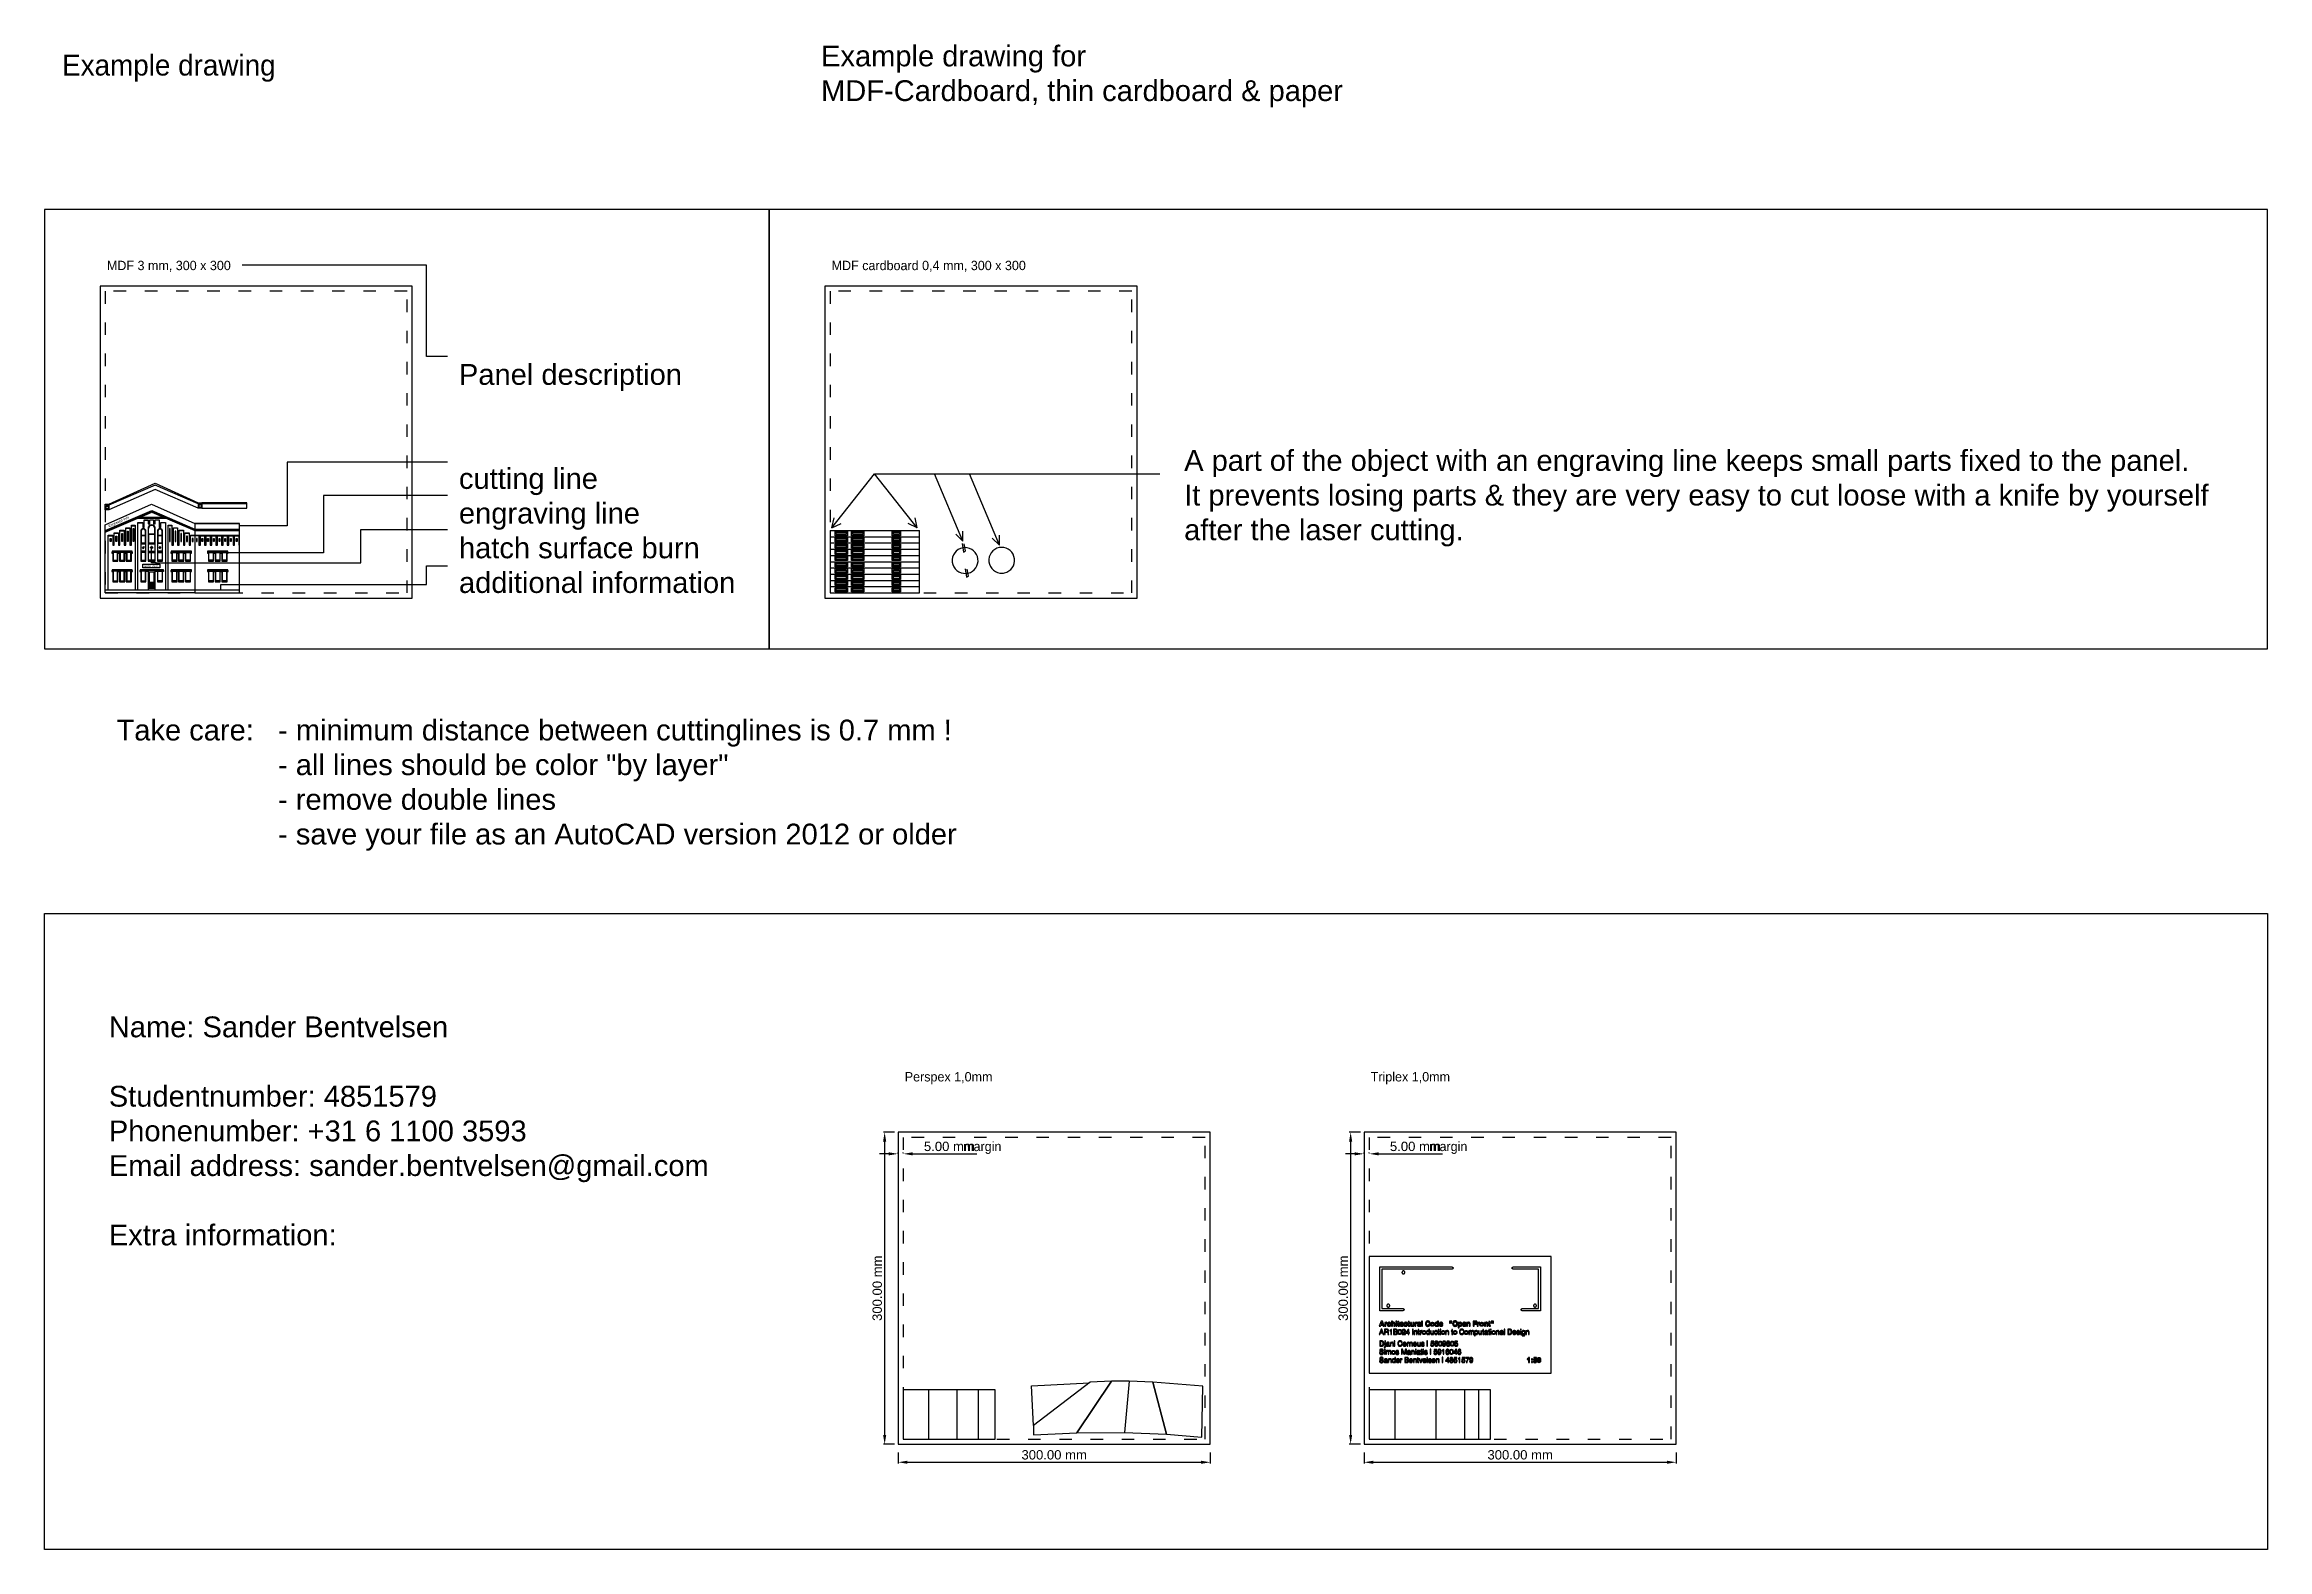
# Model space of a CAD drawing. Header units: millimetres. Extents: x 1134 to 5129, y -2137 to 2987.
# Drawn here: x 2992 to 5129, y 1540 to 2987 of the extents above; entities that cross this region are included whole.
import ezdxf

# ---------------------------------------------------------------- set-up
doc = ezdxf.new("R2010")
doc.units = ezdxf.units.MM
doc.linetypes.add('ACAD_ISO03W100', pattern=[30, 12, -18])
for name, color, linetype, true_color in [('01 engraving', 1, 'Continuous', 0xff0000), ('02 rastering', 7, 'Continuous', 0x000000), ('03 cutting', 5, 'Continuous', 0x0000ff), ('layout', 3, 'Continuous', 0x00ff00)]:
    doc.layers.add(name, color=color, linetype=linetype, true_color=true_color)
doc.styles.add('ARIAL', font='arial.ttf')
doc.dimstyles.new('ARIAL', dxfattribs={"dimtxt": 9, "dimasz": 9, "dimexe": 1.25, "dimexo": 0.625, "dimgap": 2.5, "dimtad": 1, "dimtoh": 1, "dimzin": 1, "dimdsep": 46, "dimtxsty": 'ARIAL', "dimcen": 2.5, "dimadec": 0, "dimazin": 0, "dimtfac": 1, "dimtdec": 4, "dimtix": 1, "dimtofl": 0, "dimtmove": 1, "dimatfit": 3, "dimfxl": 1, "dimtolj": 1, "dimtzin": 1, "dimarcsym": 0})

msp = doc.modelspace()

# ---------------------------------------------------------------- texts
at = {"layer": '01 engraving', "insert": (3053.403, 2525.18), "char_height": 2.5, "width": 64.94652, "attachment_point": 1, "rotation": 23.840989}
msp.add_mtext('{\\fTxt;Engraved info}', dxfattribs=at)
at = {"layer": '02 rastering', "insert": (3088.222, 2486.843), "char_height": 2.0313, "width": 31.17604, "attachment_point": 1}
msp.add_mtext('Anno 1905', dxfattribs=at)
at = {"layer": 'layout', "attachment_point": 1}
for s, insert, char_height, width in [('Example drawing', (3009.358, 2977.134), 20, 462.82609), ('{\\fArial;Example drawing for}\\P{\\fArial;MDF-Cardboard, thin cardboard & paper}', (3738.679, 2985.972), 20, 1038.04348), ('MDF 3 mm, 300 x 300', (3052.405, 2779.074), 9, 264.22826), ('MDF cardboard 0,4 mm, 300 x 300', (3748.837, 2779.074), 9, 404.51087), ('\\P{\\fArial;Panel description}\\P\\P\\P{\\fArial;cutting line}\\P{\\fArial;engraving line}\\P{\\fArial;hatch surface burn}\\P{\\fArial;additional information}', (3390.708, 2713.149), 20, 564.34783), ('\\P\\P\\P{\\fArial;A part of the object with an engraving line keeps small parts fixed to the panel.}\\P{\\fArial;It prevents losing parts & they are very easy to cut loose with a knife by yourself}\\P{\\fArial;after the laser cutting.}', (4087.632, 2697.154), 20, 2000.21739), ('{\\fArial;Take care:   - minimum distance between cuttinglines is 0.7 mm !}\\P{\\fArial;                    - all lines should be color "by layer"}\\P{\\fArial;                    - remove double lines}\\P{\\fArial;                    - save your file as an AutoCAD version 2012 or older}', (3061.636, 2337.981), 20, 1646.73913), ('\\P\\P{\\fArial;Name: Sander Bentvelsen}\\P\\P{\\fArial;Studentnumber: 4851579}\\P{\\fArial;Phonenumber: +31 6 1100 3593}\\P{\\fArial;Email address: sander.bentvelsen@gmail.com}\\P\\P{\\fArial;Extra information:}', (3054.242, 2119.332), 20, 1183.26087), ('Perspex 1,0mm', (3819.108, 1999.187), 9, 191.54348), ('Triplex 1,0mm', (4266.889, 1999.187), 9, 174.81522), ('margin', (3875.219, 1932.227), 9, 92.73913), ('margin', (4323, 1932.227), 9, 92.73913)]:
    msp.add_mtext(s, dxfattribs=dict(at, insert=insert, char_height=char_height, width=width))

# ---------------------------------------------------------------- blocks, each defined once
blk = doc.blocks.new('*D1')
at = {"layer": 'Defpoints', "color": 0, "transparency": 16777216}
for p in [(4257.6, 1941.4), (4247.6, 1641.4), (4257.6, 1641.4)]:
    blk.add_point(p, dxfattribs=at)
at = {"layer": 'layout', "color": 0, "lineweight": -2, "transparency": 16777216}
for p, q in [((4257, 1941.4), (4246.3, 1941.4)), ((4247.6, 1932.4), (4247.6, 1650.4)), ((4257, 1641.4), (4246.3, 1641.4))]:
    blk.add_line(p, q, dxfattribs=at)
at = {"layer": 'layout', "color": 0, "transparency": 16777216}
for points in [[(4249.1, 1932.4), (4246.1, 1932.4), (4247.6, 1941.4)], [(4246.1, 1650.4), (4249.1, 1650.4), (4247.6, 1641.4)]]:
    blk.add_solid(points, dxfattribs=at)
at = {"layer": 'layout', "color": 0, "transparency": 16777216, "insert": (4240.5, 1791.4), "char_height": 9, "attachment_point": 5, "rotation": 90, "style": 'ARIAL'}
blk.add_mtext('\\A1;300.00 mm', dxfattribs=at)
blk = doc.blocks.new('*D2')
at = {"layer": 'Defpoints', "color": 0, "transparency": 16777216}
for p in [(3812.7, 1920.6), (3817.7, 1920.6), (3817.7, 1920.6)]:
    blk.add_point(p, dxfattribs=at)
at = {"layer": 'layout', "color": 0, "lineweight": -2, "transparency": 16777216}
for p, q in [((3803.7, 1920.6), (3794.7, 1920.6)), ((3812.7, 1921.2), (3812.7, 1921.8)), ((3817.7, 1921.2), (3817.7, 1921.8)), ((3826.7, 1920.6), (3888.3, 1920.6))]:
    blk.add_line(p, q, dxfattribs=at)
at = {"layer": 'layout', "color": 0, "transparency": 16777216}
for points in [[(3803.7, 1919.1), (3803.7, 1922.1), (3812.7, 1920.6)], [(3826.7, 1922.1), (3826.7, 1919.1), (3817.7, 1920.6)]]:
    blk.add_solid(points, dxfattribs=at)
at = {"layer": 'layout', "color": 0, "transparency": 16777216, "insert": (3862, 1927.7), "char_height": 9, "attachment_point": 5, "style": 'ARIAL'}
blk.add_mtext('\\A1;5.00 mm', dxfattribs=at)
blk = doc.blocks.new('*D3')
at = {"layer": 'Defpoints', "color": 0, "transparency": 16777216}
for p in [(3812.7, 1920.6), (3817.7, 1920.6), (3817.7, 1920.6)]:
    blk.add_point(p, dxfattribs=at)
at = {"layer": 'layout', "color": 0, "lineweight": -2, "transparency": 16777216}
for p, q in [((3803.7, 1920.6), (3794.7, 1920.6)), ((3812.7, 1921.2), (3812.7, 1921.8)), ((3817.7, 1921.2), (3817.7, 1921.8)), ((3826.7, 1920.6), (3888.3, 1920.6))]:
    blk.add_line(p, q, dxfattribs=at)
at = {"layer": 'layout', "color": 0, "transparency": 16777216}
for points in [[(3803.7, 1919.1), (3803.7, 1922.1), (3812.7, 1920.6)], [(3826.7, 1922.1), (3826.7, 1919.1), (3817.7, 1920.6)]]:
    blk.add_solid(points, dxfattribs=at)
at = {"layer": 'layout', "color": 0, "transparency": 16777216, "insert": (3862, 1927.7), "char_height": 9, "attachment_point": 5, "style": 'ARIAL'}
blk.add_mtext('\\A1;5.00 mm', dxfattribs=at)
blk = doc.blocks.new('*D4')
at = {"layer": 'Defpoints', "color": 0, "transparency": 16777216}
for p in [(3809.8, 1941.4), (3799.8, 1641.4), (3809.8, 1641.4)]:
    blk.add_point(p, dxfattribs=at)
at = {"layer": 'layout', "color": 0, "lineweight": -2, "transparency": 16777216}
for p, q in [((3809.2, 1941.4), (3798.6, 1941.4)), ((3799.8, 1932.4), (3799.8, 1650.4)), ((3809.2, 1641.4), (3798.6, 1641.4))]:
    blk.add_line(p, q, dxfattribs=at)
at = {"layer": 'layout', "color": 0, "transparency": 16777216}
for points in [[(3801.3, 1932.4), (3798.3, 1932.4), (3799.8, 1941.4)], [(3798.3, 1650.4), (3801.3, 1650.4), (3799.8, 1641.4)]]:
    blk.add_solid(points, dxfattribs=at)
at = {"layer": 'layout', "color": 0, "transparency": 16777216, "insert": (3792.7, 1791.4), "char_height": 9, "attachment_point": 5, "rotation": 90, "style": 'ARIAL'}
blk.add_mtext('\\A1;300.00 mm', dxfattribs=at)
blk = doc.blocks.new('*D5')
at = {"layer": 'Defpoints', "color": 0, "transparency": 16777216}
for p in [(3812.7, 1634.1), (4112.7, 1634.1), (4112.7, 1624.1)]:
    blk.add_point(p, dxfattribs=at)
at = {"layer": 'layout', "color": 0, "lineweight": -2, "transparency": 16777216}
for p, q in [((3812.7, 1633.4), (3812.7, 1622.8)), ((3821.7, 1624.1), (4103.7, 1624.1)), ((4112.7, 1633.4), (4112.7, 1622.8))]:
    blk.add_line(p, q, dxfattribs=at)
at = {"layer": 'layout', "color": 0, "transparency": 16777216}
for points in [[(3821.7, 1625.6), (3821.7, 1622.6), (3812.7, 1624.1)], [(4103.7, 1622.6), (4103.7, 1625.6), (4112.7, 1624.1)]]:
    blk.add_solid(points, dxfattribs=at)
at = {"layer": 'layout', "color": 0, "transparency": 16777216, "insert": (3962.7, 1631.2), "char_height": 9, "attachment_point": 5, "style": 'ARIAL'}
blk.add_mtext('\\A1;300.00 mm', dxfattribs=at)
blk = doc.blocks.new('*D6')
at = {"layer": 'Defpoints', "color": 0, "transparency": 16777216}
for p in [(4260.5, 1634.1), (4560.5, 1634.1), (4560.5, 1624.1)]:
    blk.add_point(p, dxfattribs=at)
at = {"layer": 'layout', "color": 0, "lineweight": -2, "transparency": 16777216}
for p, q in [((4260.5, 1633.4), (4260.5, 1622.8)), ((4269.5, 1624.1), (4551.5, 1624.1)), ((4560.5, 1633.4), (4560.5, 1622.8))]:
    blk.add_line(p, q, dxfattribs=at)
at = {"layer": 'layout', "color": 0, "transparency": 16777216}
for points in [[(4269.5, 1625.6), (4269.5, 1622.6), (4260.5, 1624.1)], [(4551.5, 1622.6), (4551.5, 1625.6), (4560.5, 1624.1)]]:
    blk.add_solid(points, dxfattribs=at)
at = {"layer": 'layout', "color": 0, "transparency": 16777216, "insert": (4410.5, 1631.2), "char_height": 9, "attachment_point": 5, "style": 'ARIAL'}
blk.add_mtext('\\A1;300.00 mm', dxfattribs=at)
blk = doc.blocks.new('*D7')
at = {"layer": 'Defpoints', "color": 0, "transparency": 16777216}
for p in [(4260.5, 1920.6), (4265.5, 1920.6), (4265.5, 1920.6)]:
    blk.add_point(p, dxfattribs=at)
at = {"layer": 'layout', "color": 0, "lineweight": -2, "transparency": 16777216}
for p, q in [((4251.5, 1920.6), (4242.5, 1920.6)), ((4260.5, 1921.2), (4260.5, 1921.8)), ((4265.5, 1921.2), (4265.5, 1921.8)), ((4274.5, 1920.6), (4336, 1920.6))]:
    blk.add_line(p, q, dxfattribs=at)
at = {"layer": 'layout', "color": 0, "transparency": 16777216}
for points in [[(4251.5, 1919.1), (4251.5, 1922.1), (4260.5, 1920.6)], [(4274.5, 1922.1), (4274.5, 1919.1), (4265.5, 1920.6)]]:
    blk.add_solid(points, dxfattribs=at)
at = {"layer": 'layout', "color": 0, "transparency": 16777216, "insert": (4309.8, 1927.7), "char_height": 9, "attachment_point": 5, "style": 'ARIAL'}
blk.add_mtext('\\A1;5.00 mm', dxfattribs=at)
blk = doc.blocks.new('*D8')
at = {"layer": 'Defpoints', "color": 0, "transparency": 16777216}
for p in [(4260.5, 1920.6), (4265.5, 1920.6), (4265.5, 1920.6)]:
    blk.add_point(p, dxfattribs=at)
at = {"layer": 'layout', "color": 0, "lineweight": -2, "transparency": 16777216}
for p, q in [((4251.5, 1920.6), (4242.5, 1920.6)), ((4260.5, 1921.2), (4260.5, 1921.8)), ((4265.5, 1921.2), (4265.5, 1921.8)), ((4274.5, 1920.6), (4336, 1920.6))]:
    blk.add_line(p, q, dxfattribs=at)
at = {"layer": 'layout', "color": 0, "transparency": 16777216}
for points in [[(4251.5, 1919.1), (4251.5, 1922.1), (4260.5, 1920.6)], [(4274.5, 1922.1), (4274.5, 1919.1), (4265.5, 1920.6)]]:
    blk.add_solid(points, dxfattribs=at)
at = {"layer": 'layout', "color": 0, "transparency": 16777216, "insert": (4309.8, 1927.7), "char_height": 9, "attachment_point": 5, "style": 'ARIAL'}
blk.add_mtext('\\A1;5.00 mm', dxfattribs=at)

# ---------------------------------------------------------------- dimensions: what is measured, and where the dimension line sits
at = {"layer": 'layout'}
for base, p1, p2, angle, picture, middle in [((3799.801, 1641.433), (3809.801, 1941.433), (3809.801, 1641.433), 90, '*D4', (3792.707, 1791.433)), ((4247.582, 1641.433), (4257.582, 1941.433), (4257.582, 1641.433), 90, '*D1', (4240.488, 1791.433)), ((4112.715, 1624.057), (3812.715, 1634.057), (4112.715, 1634.057), 180, '*D5', (3962.715, 1631.152)), ((4560.496, 1624.057), (4260.496, 1634.057), (4560.496, 1634.057), 180, '*D6', (4410.496, 1631.152))]:
    dim = msp.add_linear_dim(base=base, p1=p1, p2=p2, angle=angle, text='<> mm', dimstyle='ARIAL', override={"dimscale": 1, "dimtxt": 9, "dimasz": 9, "dimexe": 1.25, "dimexo": 0.625, "dimgap": 2.5, "dimtad": 1, "dimtih": 0, "dimtoh": 0, "dimdec": 2, "dimlfac": 1, "dimzin": 1, "dimtxsty": 'ARIAL', "dimsah": 0, "dimcen": 2.5, "dimazin": 1, "dimtix": 0, "dimtmove": 0, "dimtzin": 1}, dxfattribs=at)
    dim.commit()
    dim.dimension.update_dxf_attribs({"geometry": picture, "text_midpoint": middle})
for base, p1, p2, picture, middle in [((3817.715, 1920.571), (3812.715, 1920.555), (3817.715, 1920.555), '*D2', (3861.988, 1927.666)), ((3817.715, 1920.571), (3812.715, 1920.555), (3817.715, 1920.555), '*D3', (3861.988, 1927.666)), ((4265.496, 1920.571), (4260.496, 1920.555), (4265.496, 1920.555), '*D7', (4309.77, 1927.666)), ((4265.496, 1920.571), (4260.496, 1920.555), (4265.496, 1920.555), '*D8', (4309.77, 1927.666))]:
    dim = msp.add_linear_dim(base=base, p1=p1, p2=p2, text='<> mm', dimstyle='ARIAL', override={"dimscale": 1, "dimtxt": 9, "dimasz": 9, "dimexe": 1.25, "dimexo": 0.625, "dimgap": 2.5, "dimtad": 1, "dimtih": 0, "dimtoh": 0, "dimdec": 2, "dimlfac": 1, "dimzin": 1, "dimtxsty": 'ARIAL', "dimsah": 0, "dimcen": 2.5, "dimazin": 1, "dimtix": 0, "dimtmove": 0, "dimtzin": 1}, dxfattribs=at)
    dim.commit()
    dim.dimension.update_dxf_attribs({"geometry": picture, "text_midpoint": middle})

# ---------------------------------------------------------------- hatches: boundary and pattern name
at = {"layer": '02 rastering'}
for points in [[(3087.449, 2504.332), (3086.699, 2503.332), (3087.449, 2502.332), (3088.199, 2503.332)], [(3095.671, 2504.582), (3095.171, 2504.582), (3095.171, 2504.559), (3095.17, 2504.537), (3095.169, 2504.515), (3095.167, 2504.492), (3095.164, 2504.469), (3095.162, 2504.446), (3095.158, 2504.423), (3095.154, 2504.4), (3095.149, 2504.376), (3095.144, 2504.353), (3095.139, 2504.33), (3095.132, 2504.306), (3095.125, 2504.283), (3095.118, 2504.26), (3095.109, 2504.237), (3095.101, 2504.214), (3095.091, 2504.191), (3095.081, 2504.168), (3095.07, 2504.145), (3095.059, 2504.122), (3095.047, 2504.1), (3095.035, 2504.078), (3095.021, 2504.056), (3095.008, 2504.034), (3094.993, 2504.013), (3094.979, 2503.992), (3094.963, 2503.972), (3094.947, 2503.951), (3094.931, 2503.932), (3094.914, 2503.912), (3094.896, 2503.893), (3094.878, 2503.875), (3094.859, 2503.856), (3094.84, 2503.839), (3094.821, 2503.822), (3094.801, 2503.805), (3094.781, 2503.789), (3094.76, 2503.774), (3094.739, 2503.759), (3094.718, 2503.745), (3094.696, 2503.731), (3094.675, 2503.718), (3094.652, 2503.705), (3094.63, 2503.693), (3094.608, 2503.682), (3094.585, 2503.671), (3094.562, 2503.661), (3094.539, 2503.652), (3094.516, 2503.643), (3094.493, 2503.635), (3094.469, 2503.627), (3094.446, 2503.62), (3094.423, 2503.614), (3094.399, 2503.608), (3094.376, 2503.603), (3094.353, 2503.598), (3094.33, 2503.594), (3094.306, 2503.591), (3094.283, 2503.588), (3094.261, 2503.586), (3094.238, 2503.584), (3094.215, 2503.583), (3094.193, 2503.582), (3094.171, 2503.582), (3094.171, 2503.082), (3094.193, 2503.081), (3094.215, 2503.081), (3094.238, 2503.079), (3094.261, 2503.078), (3094.283, 2503.075), (3094.306, 2503.072), (3094.33, 2503.069), (3094.353, 2503.065), (3094.376, 2503.06), (3094.399, 2503.055), (3094.423, 2503.049), (3094.446, 2503.043), (3094.469, 2503.036), (3094.493, 2503.028), (3094.516, 2503.02), (3094.539, 2503.011), (3094.562, 2503.002), (3094.585, 2502.992), (3094.608, 2502.981), (3094.63, 2502.97), (3094.652, 2502.958), (3094.675, 2502.945), (3094.696, 2502.932), (3094.718, 2502.919), (3094.739, 2502.904), (3094.76, 2502.889), (3094.781, 2502.874), (3094.801, 2502.858), (3094.821, 2502.841), (3094.84, 2502.824), (3094.859, 2502.807), (3094.878, 2502.789), (3094.896, 2502.77), (3094.914, 2502.751), (3094.931, 2502.732), (3094.947, 2502.712), (3094.963, 2502.692), (3094.979, 2502.671), (3094.993, 2502.65), (3095.008, 2502.629), (3095.021, 2502.607), (3095.035, 2502.585), (3095.047, 2502.563), (3095.059, 2502.541), (3095.07, 2502.518), (3095.081, 2502.496), (3095.091, 2502.473), (3095.101, 2502.45), (3095.109, 2502.427), (3095.118, 2502.403), (3095.125, 2502.38), (3095.132, 2502.357), (3095.139, 2502.333), (3095.144, 2502.31), (3095.149, 2502.287), (3095.154, 2502.264), (3095.158, 2502.24), (3095.162, 2502.217), (3095.164, 2502.194), (3095.167, 2502.171), (3095.169, 2502.149), (3095.17, 2502.126), (3095.171, 2502.104), (3095.171, 2502.082), (3095.671, 2502.082), (3095.671, 2502.104), (3095.672, 2502.126), (3095.673, 2502.149), (3095.675, 2502.171), (3095.677, 2502.194), (3095.68, 2502.217), (3095.683, 2502.24), (3095.687, 2502.264), (3095.692, 2502.287), (3095.697, 2502.31), (3095.703, 2502.333), (3095.709, 2502.357), (3095.716, 2502.38), (3095.724, 2502.403), (3095.732, 2502.427), (3095.741, 2502.45), (3095.75, 2502.473), (3095.76, 2502.496), (3095.771, 2502.518), (3095.782, 2502.541), (3095.794, 2502.563), (3095.807, 2502.585), (3095.82, 2502.607), (3095.834, 2502.629), (3095.848, 2502.65), (3095.863, 2502.671), (3095.878, 2502.692), (3095.894, 2502.712), (3095.911, 2502.732), (3095.928, 2502.751), (3095.946, 2502.77), (3095.964, 2502.789), (3095.982, 2502.807), (3096.001, 2502.824), (3096.021, 2502.841), (3096.04, 2502.858), (3096.061, 2502.874), (3096.081, 2502.889), (3096.102, 2502.904), (3096.124, 2502.919), (3096.145, 2502.932), (3096.167, 2502.945), (3096.189, 2502.958), (3096.211, 2502.97), (3096.234, 2502.981), (3096.257, 2502.992), (3096.28, 2503.002), (3096.303, 2503.011), (3096.326, 2503.02), (3096.349, 2503.028), (3096.372, 2503.036), (3096.396, 2503.043), (3096.419, 2503.049), (3096.442, 2503.055), (3096.466, 2503.06), (3096.489, 2503.065), (3096.512, 2503.069), (3096.535, 2503.072), (3096.558, 2503.075), (3096.581, 2503.078), (3096.604, 2503.079), (3096.626, 2503.081), (3096.649, 2503.081), (3096.671, 2503.082), (3096.671, 2503.582), (3096.649, 2503.582), (3096.626, 2503.583), (3096.604, 2503.584), (3096.581, 2503.586), (3096.558, 2503.588), (3096.535, 2503.591), (3096.512, 2503.594), (3096.489, 2503.598), (3096.466, 2503.603), (3096.442, 2503.608), (3096.419, 2503.614), (3096.396, 2503.62), (3096.372, 2503.627), (3096.349, 2503.635), (3096.326, 2503.643), (3096.303, 2503.652), (3096.28, 2503.661), (3096.257, 2503.671), (3096.234, 2503.682), (3096.211, 2503.693), (3096.189, 2503.705), (3096.167, 2503.718), (3096.145, 2503.731), (3096.124, 2503.745), (3096.102, 2503.759), (3096.081, 2503.774), (3096.061, 2503.789), (3096.04, 2503.805), (3096.021, 2503.822), (3096.001, 2503.839), (3095.982, 2503.856), (3095.964, 2503.875), (3095.946, 2503.893), (3095.928, 2503.912), (3095.911, 2503.932), (3095.894, 2503.951), (3095.878, 2503.972), (3095.863, 2503.992), (3095.848, 2504.013), (3095.834, 2504.034), (3095.82, 2504.056), (3095.807, 2504.078), (3095.794, 2504.1), (3095.782, 2504.122), (3095.771, 2504.145), (3095.76, 2504.168), (3095.75, 2504.191), (3095.741, 2504.214), (3095.732, 2504.237), (3095.724, 2504.26), (3095.716, 2504.283), (3095.709, 2504.306), (3095.703, 2504.33), (3095.697, 2504.353), (3095.692, 2504.376), (3095.687, 2504.4), (3095.683, 2504.423), (3095.68, 2504.446), (3095.677, 2504.469), (3095.675, 2504.492), (3095.673, 2504.515), (3095.672, 2504.537), (3095.671, 2504.559)], [(3104.143, 2503.332), (3103.393, 2504.332), (3102.643, 2503.332), (3103.393, 2502.332)], [(3097.879, 2468.206), (3097.879, 2468.625), (3092.963, 2468.625), (3092.963, 2468.206)], [(3097.879, 2466.877), (3097.879, 2467.296), (3092.963, 2467.296), (3092.963, 2466.877)], [(3092.963, 2465.548), (3097.879, 2465.548), (3097.879, 2465.967), (3092.963, 2465.967)], [(3092.963, 2464.22), (3097.879, 2464.22), (3097.879, 2464.638), (3092.963, 2464.638)]]:
    msp.add_hatch(color=256, dxfattribs=at).paths.add_polyline_path(points, flags=0)

# ---------------------------------------------------------------- linework, layer by layer
at = {"layer": '01 engraving'}
for p, q in [((3070.449, 2521.961), (3074.435, 2521.961)), ((3075.93, 2524.336), (3079.667, 2524.336)), ((3110.162, 2531.185), (3080.679, 2531.185)), ((3082.258, 2527.079), (3086.776, 2527.079)), ((3107.855, 2532.185), (3082.987, 2532.185)), ((3086.776, 2523.232), (3088.27, 2523.232)), ((3088.27, 2529.685), (3092.041, 2529.685)), ((3092.041, 2526.817), (3093.536, 2526.817)), ((3097.306, 2529.685), (3093.536, 2529.685)), ((3097.306, 2526.817), (3098.801, 2526.817)), ((3102.571, 2529.685), (3098.801, 2529.685)), ((3102.571, 2523.232), (3104.066, 2523.232)), ((3108.584, 2527.079), (3104.066, 2527.079)), ((3114.911, 2524.336), (3111.175, 2524.336)), ((3120.392, 2521.961), (3116.406, 2521.961)), ((3053.757, 2514.726), (3057.993, 2514.726)), ((3057.993, 2506.211), (3059.487, 2506.211)), ((3059.487, 2517.21), (3063.473, 2517.21)), ((3063.473, 2506.211), (3064.968, 2506.211)), ((3064.968, 2519.585), (3068.954, 2519.585)), ((3068.954, 2506.211), (3070.449, 2506.211)), ((3074.435, 2506.211), (3075.93, 2506.211)), ((3116.406, 2506.211), (3114.911, 2506.211)), ((3121.887, 2506.211), (3120.392, 2506.211)), ((3125.873, 2519.585), (3121.887, 2519.585)), ((3127.368, 2506.211), (3125.873, 2506.211)), ((3131.354, 2517.21), (3127.368, 2517.21)), ((3132.849, 2506.211), (3131.354, 2506.211)), ((3136.777, 2514.726), (3132.849, 2514.726)), ((3142.199, 2506.211), (3140.704, 2506.211)), ((3147.68, 2506.211), (3146.185, 2506.211)), ((3153.161, 2506.211), (3151.666, 2506.211)), ((3158.642, 2506.211), (3157.147, 2506.211)), ((3164.123, 2506.211), (3162.628, 2506.211)), ((3169.603, 2506.211), (3168.109, 2506.211)), ((3175.084, 2506.211), (3173.59, 2506.211)), ((4275.496, 1769.811), (4275.496, 1811.811)), ((4428.176, 1809.811), (4403.733, 1809.811)), ((4276.962, 1751.937), (4275.105, 1747.004)), ((4276.932, 1759.828), (4275.171, 1754.896)), ((4275.171, 1754.896), (4276.249, 1754.896)), ((4276.249, 1754.896), (4276.583, 1755.91)), ((4276.583, 1755.91), (4278.4, 1755.91)), ((4277.504, 1758.7), (4276.864, 1756.76)), ((4276.864, 1756.76), (4278.127, 1756.76)), ((4278.098, 1759.828), (4276.932, 1759.828)), ((4277.717, 1751.937), (4276.962, 1751.937)), ((4278.127, 1756.76), (4277.504, 1758.7)), ((4279.507, 1747.004), (4277.717, 1751.937)), ((4279.843, 1754.896), (4278.098, 1759.828)), ((4278.4, 1755.91), (4278.725, 1754.896)), ((4278.725, 1754.896), (4279.843, 1754.896)), ((4280.19, 1751.937), (4280.19, 1747.004)), ((4282.432, 1751.937), (4280.19, 1751.937)), ((4280.383, 1758.543), (4280.383, 1754.896)), ((4281.293, 1758.543), (4280.383, 1758.543)), ((4280.383, 1754.896), (4281.344, 1754.896)), ((4281.293, 1757.907), (4281.293, 1758.543)), ((4281.344, 1754.896), (4281.344, 1756.639)), ((4282.501, 1757.646), (4282.501, 1758.624)), ((4286.209, 1756.221), (4285.235, 1756.221)), ((4285.242, 1757.235), (4286.219, 1757.235)), ((4286.986, 1751.792), (4286.509, 1751.792)), ((4286.878, 1759.811), (4286.878, 1754.896)), ((4287.832, 1759.811), (4286.878, 1759.811)), ((4286.878, 1754.896), (4287.832, 1754.896)), ((4286.986, 1747.004), (4286.986, 1751.792)), ((4287.832, 1758.071), (4287.832, 1759.811)), ((4287.832, 1754.896), (4287.832, 1756.872)), ((4288.883, 1751.937), (4288.883, 1747.004)), ((4291.015, 1751.937), (4288.883, 1751.937)), ((4289.187, 1757.117), (4289.187, 1754.896)), ((4289.187, 1754.896), (4290.161, 1754.896)), ((4290.161, 1754.896), (4290.161, 1757.039)), ((4291.071, 1759.858), (4291.071, 1758.978)), ((4292.038, 1759.858), (4291.071, 1759.858)), ((4291.071, 1758.978), (4292.038, 1758.978)), ((4292.038, 1758.543), (4291.071, 1758.543)), ((4291.071, 1758.543), (4291.071, 1754.896)), ((4291.071, 1754.896), (4292.038, 1754.896)), ((4292.038, 1758.978), (4292.038, 1759.858)), ((4292.038, 1754.896), (4292.038, 1758.543)), ((4292.587, 1758.51), (4292.587, 1757.83)), ((4293.095, 1758.51), (4292.587, 1758.51)), ((4292.587, 1757.83), (4293.095, 1757.83)), ((4293.095, 1759.527), (4293.095, 1758.51)), ((4294.039, 1759.527), (4293.095, 1759.527)), ((4293.095, 1757.83), (4293.095, 1755.585)), ((4294.039, 1758.51), (4294.039, 1759.527)), ((4294.631, 1758.51), (4294.039, 1758.51)), ((4294.039, 1757.83), (4294.631, 1757.83)), ((4294.039, 1755.903), (4294.039, 1757.83)), ((4294.179, 1754.846), (4294.631, 1754.862)), ((4294.631, 1757.83), (4294.631, 1758.51)), ((4294.631, 1754.862), (4294.631, 1755.575)), ((4295.916, 1756.452), (4298.572, 1756.452)), ((4295.939, 1757.081), (4297.582, 1757.081)), ((4298.523, 1755.963), (4297.549, 1755.963)), ((4302.988, 1751.826), (4300.785, 1748.77)), ((4302.203, 1756.221), (4301.23, 1756.221)), ((4301.236, 1757.235), (4302.214, 1757.235)), ((4302.491, 1758.51), (4302.491, 1757.83)), ((4303, 1758.51), (4302.491, 1758.51)), ((4302.491, 1757.83), (4303, 1757.83)), ((4303.498, 1751.826), (4302.988, 1751.826)), ((4303, 1759.527), (4303, 1758.51)), ((4303.943, 1759.527), (4303, 1759.527)), ((4303, 1757.83), (4303, 1755.585)), ((4303.498, 1748.707), (4303.498, 1751.826)), ((4303.943, 1758.51), (4303.943, 1759.527)), ((4304.536, 1758.51), (4303.943, 1758.51)), ((4303.943, 1757.83), (4304.536, 1757.83)), ((4303.943, 1755.903), (4303.943, 1757.83)), ((4304.084, 1754.846), (4304.536, 1754.862)), ((4304.536, 1757.83), (4304.536, 1758.51)), ((4304.536, 1754.862), (4304.536, 1755.575)), ((4305.121, 1758.543), (4305.121, 1756.345)), ((4306.098, 1758.543), (4305.121, 1758.543)), ((4306.098, 1756.345), (4306.098, 1758.543)), ((4307.695, 1751.937), (4307.02, 1751.937)), ((4307.02, 1751.937), (4307.02, 1747.004)), ((4307.44, 1758.543), (4307.44, 1756.559)), ((4308.407, 1758.543), (4307.44, 1758.543)), ((4307.48, 1755.411), (4307.48, 1754.896)), ((4307.48, 1754.896), (4308.407, 1754.896)), ((4307.695, 1747.004), (4307.695, 1751.937)), ((4308.407, 1754.896), (4308.407, 1758.543)), ((4309.324, 1758.543), (4309.324, 1754.896)), ((4310.234, 1758.543), (4309.324, 1758.543)), ((4309.324, 1754.896), (4310.284, 1754.896)), ((4310.234, 1757.907), (4310.234, 1758.543)), ((4310.284, 1754.896), (4310.284, 1756.639)), ((4311.442, 1757.646), (4311.442, 1758.624)), ((4311.871, 1757.362), (4312.791, 1757.362)), ((4313.446, 1757.114), (4313.119, 1757.074)), ((4313.588, 1756.512), (4313.371, 1756.472)), ((4314.029, 1756.315), (4314.029, 1756.669)), ((4314.146, 1754.896), (4315.183, 1754.896)), ((4314.979, 1755.823), (4314.979, 1757.496)), ((4315.183, 1754.896), (4315.183, 1755.036)), ((4315.832, 1759.828), (4315.832, 1754.896)), ((4316.786, 1759.828), (4315.832, 1759.828)), ((4315.832, 1754.896), (4316.786, 1754.896)), ((4316.786, 1754.896), (4316.786, 1759.828)), ((4323.813, 1756.576), (4322.789, 1756.576)), ((4322.792, 1758.185), (4323.823, 1758.185)), ((4322.888, 1751.953), (4322.888, 1750.137)), ((4323.469, 1751.953), (4322.888, 1751.953)), ((4323.469, 1747.004), (4323.469, 1751.953)), ((4331.108, 1759.821), (4331.108, 1758.081)), ((4332.075, 1759.821), (4331.108, 1759.821)), ((4331.148, 1755.401), (4331.148, 1754.896)), ((4331.148, 1754.896), (4332.075, 1754.896)), ((4332.075, 1754.896), (4332.075, 1759.821)), ((4334.159, 1751.937), (4333.545, 1751.937)), ((4333.545, 1751.937), (4333.545, 1751.252)), ((4333.614, 1756.452), (4336.27, 1756.452)), ((4333.637, 1757.081), (4335.28, 1757.081)), ((4334.159, 1751.252), (4334.159, 1751.937)), ((4336.22, 1755.963), (4335.247, 1755.963)), ((4342.592, 1759.828), (4342.742, 1757.79)), ((4343.505, 1759.828), (4342.592, 1759.828)), ((4342.742, 1757.79), (4343.344, 1757.79)), ((4343.344, 1757.79), (4343.505, 1759.828)), ((4343.86, 1759.828), (4344.014, 1757.79)), ((4344.773, 1759.828), (4343.86, 1759.828)), ((4344.014, 1757.79), (4344.616, 1757.79)), ((4344.616, 1757.79), (4344.773, 1759.828)), ((4351.031, 1758.543), (4351.031, 1753.46)), ((4351.944, 1758.543), (4351.031, 1758.543)), ((4351.031, 1753.46), (4351.974, 1753.46)), ((4351.944, 1758.004), (4351.944, 1758.543)), ((4351.974, 1753.46), (4351.974, 1755.361)), ((4355.916, 1756.452), (4358.572, 1756.452)), ((4355.939, 1757.081), (4357.582, 1757.081)), ((4358.523, 1755.963), (4357.549, 1755.963)), ((4359.061, 1758.537), (4359.061, 1754.896)), ((4359.985, 1758.537), (4359.061, 1758.537)), ((4359.061, 1754.896), (4360.015, 1754.896)), ((4359.985, 1758.004), (4359.985, 1758.537)), ((4360.015, 1754.896), (4360.015, 1756.87)), ((4361.377, 1757.114), (4361.377, 1754.896)), ((4361.377, 1754.896), (4362.354, 1754.896)), ((4362.354, 1754.896), (4362.354, 1757.352)), ((4368.738, 1759.821), (4365.222, 1759.821)), ((4365.222, 1759.821), (4365.222, 1754.896)), ((4365.222, 1754.896), (4366.245, 1754.896)), ((4366.245, 1758.955), (4368.738, 1758.955)), ((4366.245, 1757.82), (4366.245, 1758.955)), ((4368.431, 1757.82), (4366.245, 1757.82)), ((4366.245, 1756.964), (4368.431, 1756.964)), ((4366.245, 1754.896), (4366.245, 1756.964)), ((4368.431, 1756.964), (4368.431, 1757.82)), ((4368.738, 1758.955), (4368.738, 1759.821)), ((4369.321, 1758.543), (4369.321, 1754.896)), ((4370.231, 1758.543), (4369.321, 1758.543)), ((4369.321, 1754.896), (4370.281, 1754.896)), ((4370.231, 1757.907), (4370.231, 1758.543)), ((4370.281, 1754.896), (4370.281, 1756.639)), ((4371.439, 1757.646), (4371.439, 1758.624)), ((4376.19, 1758.537), (4376.19, 1754.896)), ((4377.114, 1758.537), (4376.19, 1758.537)), ((4376.19, 1754.896), (4377.144, 1754.896)), ((4377.114, 1758.004), (4377.114, 1758.537)), ((4377.144, 1754.896), (4377.144, 1756.87)), ((4378.506, 1757.114), (4378.506, 1754.896)), ((4378.506, 1754.896), (4379.483, 1754.896)), ((4379.483, 1754.896), (4379.483, 1757.352)), ((4379.995, 1758.51), (4379.995, 1757.83)), ((4380.503, 1758.51), (4379.995, 1758.51)), ((4379.995, 1757.83), (4380.503, 1757.83)), ((4380.503, 1759.527), (4380.503, 1758.51)), ((4381.447, 1759.527), (4380.503, 1759.527)), ((4380.503, 1757.83), (4380.503, 1755.585)), ((4381.447, 1758.51), (4381.447, 1759.527)), ((4382.039, 1758.51), (4381.447, 1758.51)), ((4381.447, 1757.83), (4382.039, 1757.83)), ((4381.447, 1755.903), (4381.447, 1757.83)), ((4381.588, 1754.846), (4382.039, 1754.862)), ((4382.039, 1757.83), (4382.039, 1758.51)), ((4382.039, 1754.862), (4382.039, 1755.575)), ((4382.702, 1751.937), (4382.088, 1751.937)), ((4382.088, 1751.937), (4382.088, 1751.252)), ((4382.702, 1751.252), (4382.702, 1751.937)), ((4382.765, 1759.828), (4382.916, 1757.79)), ((4383.679, 1759.828), (4382.765, 1759.828)), ((4382.916, 1757.79), (4383.518, 1757.79)), ((4383.518, 1757.79), (4383.679, 1759.828)), ((4384.034, 1759.828), (4384.188, 1757.79)), ((4384.947, 1759.828), (4384.034, 1759.828)), ((4384.188, 1757.79), (4384.79, 1757.79)), ((4384.79, 1757.79), (4384.947, 1759.828)), ((4395.71, 1751.937), (4395.105, 1751.937)), ((4395.105, 1751.937), (4395.105, 1747.004)), ((4395.71, 1747.004), (4395.71, 1751.937)), ((4398.637, 1751.937), (4398.637, 1747.004)), ((4400.609, 1751.937), (4398.637, 1751.937)), ((4411.369, 1751.937), (4410.755, 1751.937)), ((4410.755, 1751.937), (4410.755, 1751.252)), ((4411.369, 1751.252), (4411.369, 1751.937)), ((4275.105, 1747.004), (4275.79, 1747.004)), ((4275.553, 1740.689), (4275.553, 1735.757)), ((4277.525, 1740.689), (4275.553, 1740.689)), ((4275.553, 1735.757), (4277.518, 1735.757)), ((4275.79, 1747.004), (4276.325, 1748.482)), ((4276.228, 1740.115), (4276.228, 1736.328)), ((4277.387, 1740.115), (4276.228, 1740.115)), ((4276.228, 1736.328), (4277.394, 1736.328)), ((4276.325, 1748.482), (4278.26, 1748.482)), ((4277.311, 1751.205), (4276.522, 1749.026)), ((4276.522, 1749.026), (4278.07, 1749.026)), ((4277.962, 1730.561), (4277.292, 1730.719)), ((4278.07, 1749.026), (4277.311, 1751.205)), ((4278.26, 1748.482), (4278.775, 1747.004)), ((4278.394, 1731.35), (4279.022, 1731.35)), ((4278.775, 1747.004), (4279.507, 1747.004)), ((4279.837, 1734.847), (4279.837, 1734.323)), ((4280.643, 1732.797), (4280.029, 1732.797)), ((4280.029, 1732.797), (4280.029, 1732.112)), ((4280.029, 1732.112), (4280.643, 1732.112)), ((4280.643, 1731.444), (4280.029, 1731.444)), ((4280.029, 1731.444), (4280.029, 1727.865)), ((4280.19, 1747.004), (4280.858, 1747.004)), ((4280.408, 1740.689), (4280.408, 1739.991)), ((4281.013, 1740.689), (4280.408, 1740.689)), ((4280.408, 1739.991), (4281.013, 1739.991)), ((4280.408, 1739.336), (4280.408, 1735.287)), ((4281.013, 1739.336), (4280.408, 1739.336)), ((4280.643, 1732.112), (4280.643, 1732.797)), ((4280.643, 1727.865), (4280.643, 1731.444)), ((4280.858, 1751.362), (4280.858, 1749.677)), ((4282.445, 1751.362), (4280.858, 1751.362)), ((4280.858, 1749.677), (4282.36, 1749.677)), ((4280.858, 1749.12), (4282.336, 1749.12)), ((4280.858, 1747.004), (4280.858, 1749.12)), ((4281.013, 1739.991), (4281.013, 1740.689)), ((4281.013, 1735.223), (4281.013, 1739.336)), ((4281.557, 1731.461), (4281.557, 1727.865)), ((4282.154, 1731.461), (4281.557, 1731.461)), ((4281.956, 1738.251), (4282.52, 1738.251)), ((4282.154, 1730.951), (4282.154, 1731.461)), ((4283.863, 1737.933), (4282.9, 1737.812)), ((4283.539, 1737.399), (4283.174, 1737.352)), ((4283.269, 1748.381), (4283.309, 1747.558)), ((4283.396, 1747.004), (4284.216, 1747.004)), ((4283.954, 1747.837), (4283.93, 1748.498)), ((4284.165, 1737.098), (4284.165, 1737.584)), ((4284.216, 1747.004), (4284.216, 1747.115)), ((4284.77, 1736.374), (4284.77, 1738.446)), ((4285.169, 1735.74), (4285.169, 1736.186)), ((4285.21, 1750.872), (4285.21, 1750.409)), ((4285.21, 1750.409), (4286.341, 1750.409)), ((4285.76, 1739.353), (4285.76, 1735.757)), ((4286.334, 1739.353), (4285.76, 1739.353)), ((4285.76, 1735.757), (4286.365, 1735.757)), ((4286.334, 1738.842), (4286.334, 1739.353)), ((4286.341, 1750.409), (4286.341, 1747.004)), ((4286.341, 1747.004), (4286.986, 1747.004)), ((4286.365, 1735.757), (4286.365, 1737.64)), ((4288.077, 1738.023), (4288.077, 1735.757)), ((4288.077, 1735.757), (4288.691, 1735.757)), ((4288.691, 1735.757), (4288.691, 1738.063)), ((4288.883, 1747.004), (4290.981, 1747.004)), ((4289.537, 1751.379), (4289.537, 1749.852)), ((4290.742, 1751.379), (4289.537, 1751.379)), ((4289.537, 1749.852), (4290.766, 1749.852)), ((4289.537, 1749.311), (4289.537, 1747.575)), ((4290.876, 1749.311), (4289.537, 1749.311)), ((4289.537, 1747.575), (4290.991, 1747.575)), ((4290.199, 1740.689), (4289.584, 1740.689)), ((4289.584, 1740.689), (4289.584, 1740.004)), ((4289.584, 1740.004), (4290.199, 1740.004)), ((4290.199, 1739.336), (4289.584, 1739.336)), ((4289.584, 1739.336), (4289.584, 1735.757)), ((4289.584, 1735.757), (4290.199, 1735.757)), ((4290.199, 1740.004), (4290.199, 1740.689)), ((4290.199, 1735.757), (4290.199, 1739.336)), ((4293.201, 1730.427), (4293.771, 1730.427)), ((4296.508, 1739.208), (4297.159, 1739.208)), ((4296.521, 1732.797), (4296.521, 1727.865)), ((4297.478, 1732.797), (4296.521, 1732.797)), ((4297.206, 1737.566), (4296.555, 1737.566)), ((4297.001, 1747.004), (4300.302, 1747.004)), ((4297.119, 1750.107), (4297.733, 1750.107)), ((4297.139, 1732.025), (4298.561, 1727.865)), ((4297.139, 1731.874), (4297.139, 1732.025)), ((4297.159, 1727.865), (4297.159, 1730.776)), ((4298.897, 1728.627), (4297.478, 1732.797)), ((4300.302, 1747.575), (4297.676, 1747.575)), ((4298.774, 1749.294), (4298.129, 1748.921)), ((4298.432, 1737.362), (4301.047, 1737.362)), ((4298.445, 1737.842), (4300.426, 1737.842)), ((4298.616, 1748.569), (4299.076, 1748.824)), ((4300.305, 1732.797), (4298.897, 1728.627)), ((4299.223, 1727.865), (4300.631, 1732.025)), ((4300.302, 1747.004), (4300.302, 1747.575)), ((4301.255, 1732.797), (4300.305, 1732.797)), ((4300.997, 1736.885), (4300.402, 1736.885)), ((4300.617, 1730.776), (4300.617, 1727.865)), ((4300.785, 1748.77), (4300.785, 1748.179)), ((4300.785, 1748.179), (4302.894, 1748.179)), ((4301.255, 1727.865), (4301.255, 1732.797)), ((4302.884, 1750.89), (4301.343, 1748.707)), ((4301.343, 1748.707), (4302.884, 1748.707)), ((4301.829, 1739.353), (4301.829, 1735.757)), ((4302.404, 1739.353), (4301.829, 1739.353)), ((4301.829, 1735.757), (4302.434, 1735.757)), ((4302.404, 1738.732), (4302.404, 1739.353)), ((4302.434, 1735.757), (4302.434, 1737.825)), ((4302.884, 1748.707), (4302.884, 1750.89)), ((4302.894, 1748.179), (4302.894, 1747.004)), ((4302.894, 1747.004), (4303.498, 1747.004)), ((4304.207, 1748.707), (4303.498, 1748.707)), ((4303.498, 1748.179), (4304.207, 1748.179)), ((4303.498, 1747.004), (4303.498, 1748.179)), ((4303.579, 1738.779), (4303.579, 1739.416)), ((4304.102, 1739.353), (4304.102, 1735.757)), ((4304.677, 1739.353), (4304.102, 1739.353)), ((4304.102, 1735.757), (4304.707, 1735.757)), ((4304.207, 1748.179), (4304.207, 1748.707)), ((4304.677, 1738.842), (4304.677, 1739.353)), ((4304.707, 1735.757), (4304.707, 1737.64)), ((4305.019, 1728.483), (4305.019, 1730.555)), ((4306.01, 1731.461), (4306.01, 1727.865)), ((4306.584, 1731.461), (4306.01, 1731.461)), ((4306.419, 1738.023), (4306.419, 1735.757)), ((4306.419, 1735.757), (4307.034, 1735.757)), ((4306.584, 1730.951), (4306.584, 1731.461)), ((4307.02, 1747.004), (4307.695, 1747.004)), ((4307.034, 1735.757), (4307.034, 1738.063)), ((4308.37, 1737.362), (4310.985, 1737.362)), ((4308.383, 1737.842), (4310.364, 1737.842)), ((4308.699, 1750.6), (4308.699, 1747.004)), ((4309.273, 1750.6), (4308.699, 1750.6)), ((4308.699, 1747.004), (4309.303, 1747.004)), ((4309.273, 1750.09), (4309.273, 1750.6)), ((4309.303, 1747.004), (4309.303, 1748.888)), ((4310.448, 1732.797), (4309.834, 1732.797)), ((4309.834, 1732.797), (4309.834, 1732.112)), ((4309.834, 1732.112), (4310.448, 1732.112)), ((4310.448, 1731.444), (4309.834, 1731.444)), ((4309.834, 1731.444), (4309.834, 1727.865)), ((4310.935, 1736.885), (4310.341, 1736.885)), ((4310.448, 1732.112), (4310.448, 1732.797)), ((4310.448, 1727.865), (4310.448, 1731.444)), ((4311.016, 1749.271), (4311.016, 1747.004)), ((4311.016, 1747.004), (4311.63, 1747.004)), ((4311.63, 1747.004), (4311.63, 1749.311)), ((4311.737, 1739.353), (4311.737, 1736.908)), ((4312.355, 1739.353), (4311.737, 1739.353)), ((4312.157, 1750.6), (4312.157, 1750.107)), ((4312.644, 1750.6), (4312.157, 1750.6)), ((4312.157, 1750.107), (4312.644, 1750.107)), ((4312.355, 1736.965), (4312.355, 1739.353)), ((4312.644, 1751.604), (4312.644, 1750.6)), ((4313.255, 1751.604), (4312.644, 1751.604)), ((4312.644, 1750.107), (4312.644, 1747.726)), ((4313.255, 1750.6), (4313.255, 1751.604)), ((4313.829, 1750.6), (4313.255, 1750.6)), ((4313.255, 1750.107), (4313.829, 1750.107)), ((4313.255, 1747.76), (4313.255, 1750.107)), ((4313.829, 1750.107), (4313.829, 1750.6)), ((4313.829, 1747.004), (4313.829, 1747.484)), ((4313.984, 1739.353), (4313.984, 1737.587)), ((4314.588, 1739.353), (4313.984, 1739.353)), ((4314.024, 1736.287), (4314.017, 1735.757)), ((4314.017, 1735.757), (4314.588, 1735.757)), ((4314.195, 1728.483), (4314.195, 1730.555)), ((4314.45, 1750.6), (4314.45, 1747.004)), ((4315.025, 1750.6), (4314.45, 1750.6)), ((4314.45, 1747.004), (4315.055, 1747.004)), ((4314.588, 1735.757), (4314.588, 1739.353)), ((4314.82, 1731.461), (4314.82, 1730.968)), ((4315.307, 1731.461), (4314.82, 1731.461)), ((4314.82, 1730.968), (4315.307, 1730.968)), ((4315.025, 1749.979), (4315.025, 1750.6)), ((4315.055, 1747.004), (4315.055, 1749.073)), ((4315.307, 1732.465), (4315.307, 1731.461)), ((4315.918, 1732.465), (4315.307, 1732.465)), ((4315.307, 1730.968), (4315.307, 1728.587)), ((4315.934, 1736.885), (4315.354, 1736.885)), ((4315.918, 1731.461), (4315.918, 1732.465)), ((4316.492, 1731.461), (4315.918, 1731.461)), ((4315.918, 1730.968), (4316.492, 1730.968)), ((4315.918, 1728.621), (4315.918, 1730.968)), ((4316.2, 1750.026), (4316.2, 1750.664)), ((4316.492, 1730.968), (4316.492, 1731.461)), ((4316.539, 1737.372), (4317.027, 1737.251)), ((4317.117, 1737.832), (4316.709, 1737.929)), ((4317.711, 1732.797), (4317.096, 1732.797)), ((4317.096, 1732.797), (4317.096, 1732.112)), ((4317.096, 1732.112), (4317.711, 1732.112)), ((4317.711, 1731.444), (4317.096, 1731.444)), ((4317.096, 1731.444), (4317.096, 1727.865)), ((4317.667, 1738.319), (4318.238, 1738.319)), ((4317.711, 1732.112), (4317.711, 1732.797)), ((4317.711, 1727.865), (4317.711, 1731.444)), ((4320.716, 1730.427), (4321.286, 1730.427)), ((4320.964, 1740.759), (4320.964, 1735.757)), ((4321.538, 1740.759), (4320.964, 1740.759)), ((4320.964, 1735.757), (4321.538, 1735.757)), ((4321.538, 1735.757), (4321.538, 1740.759)), ((4322.925, 1747.505), (4322.925, 1747.004)), ((4322.925, 1747.004), (4323.469, 1747.004)), ((4324.013, 1732.868), (4324.013, 1727.865)), ((4324.587, 1732.868), (4324.013, 1732.868)), ((4324.358, 1750.6), (4324.358, 1748.156)), ((4324.976, 1750.6), (4324.358, 1750.6)), ((4325.027, 1736.982), (4324.399, 1736.982)), ((4324.939, 1740.484), (4324.573, 1737.896)), ((4324.573, 1737.896), (4325.097, 1737.865)), ((4324.587, 1727.865), (4324.587, 1732.868)), ((4327.437, 1740.484), (4324.939, 1740.484)), ((4324.976, 1748.213), (4324.976, 1750.6)), ((4325.188, 1738.564), (4325.393, 1739.9)), ((4325.393, 1739.9), (4327.437, 1739.9)), ((4326.605, 1750.6), (4326.605, 1748.834)), ((4327.209, 1750.6), (4326.605, 1750.6)), ((4326.645, 1747.535), (4326.638, 1747.004)), ((4326.638, 1747.004), (4327.209, 1747.004)), ((4327.209, 1747.004), (4327.209, 1750.6)), ((4327.437, 1739.9), (4327.437, 1740.484)), ((4327.988, 1732.593), (4327.622, 1730.004)), ((4330.486, 1732.593), (4327.988, 1732.593)), ((4328.236, 1730.672), (4328.441, 1732.008)), ((4328.441, 1732.008), (4330.486, 1732.008)), ((4330.442, 1749.392), (4331.03, 1749.392)), ((4331.03, 1748.277), (4330.442, 1748.277)), ((4330.486, 1732.008), (4330.486, 1732.593)), ((4330.855, 1739.306), (4331.453, 1739.306)), ((4331.268, 1750.6), (4331.268, 1750.107)), ((4331.755, 1750.6), (4331.268, 1750.6)), ((4331.268, 1750.107), (4331.755, 1750.107)), ((4331.755, 1751.604), (4331.755, 1750.6)), ((4332.366, 1751.604), (4331.755, 1751.604)), ((4331.755, 1750.107), (4331.755, 1747.726)), ((4332.366, 1750.6), (4332.366, 1751.604)), ((4332.94, 1750.6), (4332.366, 1750.6)), ((4332.366, 1750.107), (4332.94, 1750.107)), ((4332.366, 1747.76), (4332.366, 1750.107)), ((4332.94, 1750.107), (4332.94, 1750.6)), ((4332.94, 1747.004), (4332.94, 1747.484)), ((4333.545, 1751.252), (4334.159, 1751.252)), ((4334.159, 1750.583), (4333.545, 1750.583)), ((4333.545, 1750.583), (4333.545, 1747.004)), ((4333.545, 1747.004), (4334.159, 1747.004)), ((4334.159, 1747.004), (4334.159, 1750.583)), ((4335.532, 1731.733), (4335.532, 1731.27)), ((4335.532, 1731.27), (4336.664, 1731.27)), ((4336.563, 1736.922), (4335.952, 1736.922)), ((4336.664, 1731.27), (4336.664, 1727.865)), ((4337.309, 1732.653), (4336.832, 1732.653)), ((4337.309, 1727.865), (4337.309, 1732.653)), ((4338.897, 1750.6), (4338.897, 1747.004)), ((4339.471, 1750.6), (4338.897, 1750.6)), ((4338.897, 1747.004), (4339.501, 1747.004)), ((4339.471, 1750.09), (4339.471, 1750.6)), ((4339.501, 1747.004), (4339.501, 1748.888)), ((4340.27, 1737.234), (4339.639, 1737.234)), ((4339.76, 1738.987), (4340.357, 1738.987)), ((4340.951, 1738.51), (4340.951, 1737.976)), ((4341.213, 1749.271), (4341.213, 1747.004)), ((4341.213, 1747.004), (4341.828, 1747.004)), ((4341.552, 1731.414), (4342.15, 1731.414)), ((4341.828, 1747.004), (4341.828, 1749.311)), ((4344.265, 1750.6), (4344.265, 1750.107)), ((4344.752, 1750.6), (4344.265, 1750.6)), ((4344.265, 1750.107), (4344.752, 1750.107)), ((4344.752, 1751.604), (4344.752, 1750.6)), ((4345.363, 1751.604), (4344.752, 1751.604)), ((4344.752, 1750.107), (4344.752, 1747.726)), ((4345.363, 1750.6), (4345.363, 1751.604)), ((4345.937, 1750.6), (4345.363, 1750.6)), ((4345.363, 1750.107), (4345.937, 1750.107)), ((4345.363, 1747.76), (4345.363, 1750.107)), ((4345.937, 1750.107), (4345.937, 1750.6)), ((4345.937, 1747.004), (4345.937, 1747.484)), ((4348.724, 1732.687), (4346.522, 1729.631)), ((4348.62, 1731.751), (4347.079, 1729.567)), ((4347.972, 1736.982), (4347.344, 1736.982)), ((4347.885, 1740.484), (4347.519, 1737.896)), ((4347.519, 1737.896), (4348.043, 1737.865)), ((4350.383, 1740.484), (4347.885, 1740.484)), ((4348.133, 1738.564), (4348.338, 1739.9)), ((4348.338, 1739.9), (4350.383, 1739.9)), ((4348.62, 1729.567), (4348.62, 1731.751)), ((4349.234, 1732.687), (4348.724, 1732.687)), ((4349.234, 1729.567), (4349.234, 1732.687)), ((4350.383, 1739.9), (4350.383, 1740.484)), ((4353.025, 1731.414), (4353.623, 1731.414)), ((4355.762, 1750.456), (4356.413, 1750.456)), ((4356.46, 1748.814), (4355.809, 1748.814)), ((4361.066, 1750.6), (4361.066, 1747.004)), ((4361.664, 1750.6), (4361.066, 1750.6)), ((4361.066, 1747.004), (4361.671, 1747.004)), ((4361.664, 1750.09), (4361.664, 1750.6)), ((4361.671, 1747.004), (4361.671, 1748.911)), ((4363.175, 1749.351), (4363.175, 1747.004)), ((4363.175, 1747.004), (4363.789, 1747.004)), ((4363.789, 1747.004), (4363.789, 1749.096)), ((4365.277, 1749.502), (4365.277, 1747.004)), ((4365.277, 1747.004), (4365.905, 1747.004)), ((4365.905, 1747.004), (4365.905, 1749.398)), ((4366.744, 1750.583), (4366.744, 1745.571)), ((4367.335, 1750.583), (4366.744, 1750.583)), ((4366.744, 1745.571), (4367.348, 1745.571)), ((4367.335, 1750.107), (4367.335, 1750.583)), ((4367.348, 1745.571), (4367.348, 1747.407)), ((4370.605, 1750.6), (4370.605, 1748.156)), ((4371.223, 1750.6), (4370.605, 1750.6)), ((4371.223, 1748.213), (4371.223, 1750.6)), ((4372.851, 1750.6), (4372.851, 1748.834)), ((4373.456, 1750.6), (4372.851, 1750.6)), ((4372.892, 1747.535), (4372.885, 1747.004)), ((4372.885, 1747.004), (4373.456, 1747.004)), ((4373.456, 1747.004), (4373.456, 1750.6)), ((4374.077, 1750.6), (4374.077, 1750.107)), ((4374.564, 1750.6), (4374.077, 1750.6)), ((4374.077, 1750.107), (4374.564, 1750.107)), ((4374.564, 1751.604), (4374.564, 1750.6)), ((4375.175, 1751.604), (4374.564, 1751.604)), ((4374.564, 1750.107), (4374.564, 1747.726)), ((4375.175, 1750.6), (4375.175, 1751.604)), ((4375.749, 1750.6), (4375.175, 1750.6)), ((4375.175, 1750.107), (4375.749, 1750.107)), ((4375.175, 1747.76), (4375.175, 1750.107)), ((4375.749, 1750.107), (4375.749, 1750.6)), ((4375.749, 1747.004), (4375.749, 1747.484)), ((4376.373, 1749.499), (4376.938, 1749.499)), ((4378.281, 1749.181), (4377.317, 1749.06)), ((4377.956, 1748.647), (4377.591, 1748.6)), ((4378.583, 1748.346), (4378.583, 1748.832)), ((4379.187, 1747.622), (4379.187, 1749.694)), ((4379.587, 1746.988), (4379.587, 1747.434)), ((4379.812, 1750.6), (4379.812, 1750.107)), ((4380.298, 1750.6), (4379.812, 1750.6)), ((4379.812, 1750.107), (4380.298, 1750.107)), ((4380.298, 1751.604), (4380.298, 1750.6)), ((4380.91, 1751.604), (4380.298, 1751.604)), ((4380.298, 1750.107), (4380.298, 1747.726)), ((4380.91, 1750.6), (4380.91, 1751.604)), ((4381.484, 1750.6), (4380.91, 1750.6)), ((4380.91, 1750.107), (4381.484, 1750.107)), ((4380.91, 1747.76), (4380.91, 1750.107)), ((4381.484, 1750.107), (4381.484, 1750.6)), ((4381.484, 1747.004), (4381.484, 1747.484)), ((4382.088, 1751.252), (4382.702, 1751.252)), ((4382.702, 1750.583), (4382.088, 1750.583)), ((4382.088, 1750.583), (4382.088, 1747.004)), ((4382.088, 1747.004), (4382.702, 1747.004)), ((4382.702, 1747.004), (4382.702, 1750.583)), ((4387.44, 1750.6), (4387.44, 1747.004)), ((4388.014, 1750.6), (4387.44, 1750.6)), ((4387.44, 1747.004), (4388.044, 1747.004)), ((4388.014, 1750.09), (4388.014, 1750.6)), ((4388.044, 1747.004), (4388.044, 1748.888)), ((4389.757, 1749.271), (4389.757, 1747.004)), ((4389.757, 1747.004), (4390.371, 1747.004)), ((4390.371, 1747.004), (4390.371, 1749.311)), ((4391.284, 1749.499), (4391.848, 1749.499)), ((4393.191, 1749.181), (4392.228, 1749.06)), ((4392.867, 1748.647), (4392.502, 1748.6)), ((4393.494, 1748.346), (4393.494, 1748.832)), ((4394.098, 1747.622), (4394.098, 1749.694)), ((4394.497, 1746.988), (4394.497, 1747.434)), ((4395.105, 1747.004), (4395.71, 1747.004)), ((4398.637, 1747.004), (4400.602, 1747.004)), ((4399.312, 1751.362), (4399.312, 1747.575)), ((4400.471, 1751.362), (4399.312, 1751.362)), ((4399.312, 1747.575), (4400.478, 1747.575)), ((4403.936, 1748.609), (4406.551, 1748.609)), ((4403.949, 1749.089), (4405.93, 1749.089)), ((4406.501, 1748.132), (4405.906, 1748.132)), ((4407.676, 1748.132), (4407.095, 1748.132)), ((4408.281, 1748.619), (4408.769, 1748.498)), ((4408.858, 1749.079), (4408.451, 1749.177)), ((4409.408, 1749.566), (4409.979, 1749.566)), ((4410.755, 1751.252), (4411.369, 1751.252)), ((4411.369, 1750.583), (4410.755, 1750.583)), ((4410.755, 1750.583), (4410.755, 1747.004)), ((4410.755, 1747.004), (4411.369, 1747.004)), ((4411.369, 1747.004), (4411.369, 1750.583)), ((4412.769, 1746.558), (4412.155, 1746.558)), ((4414.629, 1750.567), (4414.629, 1750.113)), ((4415.187, 1750.567), (4414.629, 1750.567)), ((4415.187, 1747.296), (4415.187, 1750.567)), ((4416.107, 1750.6), (4416.107, 1747.004)), ((4416.681, 1750.6), (4416.107, 1750.6)), ((4416.107, 1747.004), (4416.711, 1747.004)), ((4416.681, 1750.09), (4416.681, 1750.6)), ((4416.711, 1747.004), (4416.711, 1748.888)), ((4418.423, 1749.271), (4418.423, 1747.004)), ((4418.423, 1747.004), (4419.038, 1747.004)), ((4419.038, 1747.004), (4419.038, 1749.311)), ((4275.96, 1729.457), (4275.332, 1729.457)), ((4275.96, 1721.565), (4275.332, 1721.565)), ((4276.849, 1730.155), (4277.497, 1730.004)), ((4276.849, 1722.263), (4277.497, 1722.112)), ((4277.962, 1722.67), (4277.292, 1722.828)), ((4278.394, 1723.459), (4279.022, 1723.459)), ((4280.029, 1727.865), (4280.643, 1727.865)), ((4280.049, 1722.468), (4280.613, 1722.468)), ((4281.956, 1722.15), (4280.992, 1722.029)), ((4281.632, 1721.616), (4281.266, 1721.569)), ((4281.557, 1727.865), (4282.161, 1727.865)), ((4282.161, 1727.865), (4282.161, 1729.772)), ((4282.258, 1721.315), (4282.258, 1721.801)), ((4282.863, 1720.591), (4282.863, 1722.663)), ((4283.262, 1719.957), (4283.262, 1720.403)), ((4283.665, 1730.212), (4283.665, 1727.865)), ((4283.665, 1727.865), (4284.28, 1727.865)), ((4283.853, 1723.57), (4283.853, 1719.974)), ((4284.427, 1723.57), (4283.853, 1723.57)), ((4283.853, 1719.974), (4284.457, 1719.974)), ((4284.28, 1727.865), (4284.28, 1729.957)), ((4284.427, 1723.059), (4284.427, 1723.57)), ((4284.457, 1719.974), (4284.457, 1721.857)), ((4285.767, 1730.363), (4285.767, 1727.865)), ((4285.767, 1727.865), (4286.395, 1727.865)), ((4286.17, 1722.24), (4286.17, 1719.974)), ((4286.17, 1719.974), (4286.784, 1719.974)), ((4286.395, 1727.865), (4286.395, 1730.259)), ((4286.784, 1719.974), (4286.784, 1722.28)), ((4290.018, 1724.923), (4290.018, 1723.106)), ((4290.598, 1724.923), (4290.018, 1724.923)), ((4290.054, 1720.474), (4290.054, 1719.974)), ((4290.054, 1719.974), (4290.598, 1719.974)), ((4290.598, 1719.974), (4290.598, 1724.923)), ((4291.468, 1728.993), (4290.887, 1728.993)), ((4291.945, 1721.579), (4294.56, 1721.579)), ((4291.958, 1722.059), (4293.939, 1722.059)), ((4292.073, 1729.48), (4292.561, 1729.359)), ((4292.65, 1729.94), (4292.243, 1730.038)), ((4294.51, 1721.102), (4293.916, 1721.102)), ((4295.343, 1723.57), (4295.343, 1719.974)), ((4295.917, 1723.57), (4295.343, 1723.57)), ((4295.343, 1719.974), (4295.947, 1719.974)), ((4295.917, 1722.948), (4295.917, 1723.57)), ((4295.947, 1719.974), (4295.947, 1722.042)), ((4296.521, 1727.865), (4297.159, 1727.865)), ((4297.092, 1722.995), (4297.092, 1723.633)), ((4298.561, 1727.865), (4299.223, 1727.865)), ((4299.59, 1724.906), (4299.59, 1719.974)), ((4301.722, 1724.906), (4299.59, 1724.906)), ((4299.59, 1719.974), (4301.688, 1719.974)), ((4300.245, 1724.349), (4300.245, 1722.821)), ((4301.449, 1724.349), (4300.245, 1724.349)), ((4300.245, 1722.821), (4301.473, 1722.821)), ((4300.245, 1722.28), (4300.245, 1720.544)), ((4301.583, 1722.28), (4300.245, 1722.28)), ((4300.245, 1720.544), (4301.699, 1720.544)), ((4300.617, 1727.865), (4301.255, 1727.865)), ((4302.205, 1730.36), (4302.769, 1730.36)), ((4304.113, 1730.041), (4303.149, 1729.921)), ((4303.788, 1729.508), (4303.423, 1729.461)), ((4304.415, 1729.207), (4304.415, 1729.693)), ((4304.556, 1721.579), (4307.171, 1721.579)), ((4304.569, 1722.059), (4306.55, 1722.059)), ((4305.419, 1727.848), (4305.419, 1728.295)), ((4306.01, 1727.865), (4306.614, 1727.865)), ((4307.121, 1721.102), (4306.527, 1721.102)), ((4306.614, 1727.865), (4306.614, 1729.749)), ((4307.937, 1723.57), (4307.937, 1719.974)), ((4308.511, 1723.57), (4307.937, 1723.57)), ((4307.937, 1719.974), (4308.541, 1719.974)), ((4308.326, 1730.132), (4308.326, 1727.865)), ((4308.326, 1727.865), (4308.941, 1727.865)), ((4308.511, 1723.059), (4308.511, 1723.57)), ((4308.541, 1719.974), (4308.541, 1721.857)), ((4308.941, 1727.865), (4308.941, 1730.172)), ((4309.834, 1727.865), (4310.448, 1727.865)), ((4310.253, 1722.24), (4310.253, 1719.974)), ((4310.253, 1719.974), (4310.868, 1719.974)), ((4310.868, 1719.974), (4310.868, 1722.28)), ((4311.382, 1730.36), (4311.946, 1730.36)), ((4311.395, 1723.57), (4311.395, 1723.076)), ((4311.882, 1723.57), (4311.395, 1723.57)), ((4311.395, 1723.076), (4311.882, 1723.076)), ((4311.882, 1724.573), (4311.882, 1723.57)), ((4312.493, 1724.573), (4311.882, 1724.573)), ((4311.882, 1723.076), (4311.882, 1720.696)), ((4313.289, 1730.041), (4312.325, 1729.921)), ((4312.493, 1723.57), (4312.493, 1724.573)), ((4313.067, 1723.57), (4312.493, 1723.57)), ((4312.493, 1723.076), (4313.067, 1723.076)), ((4312.493, 1720.729), (4312.493, 1723.076)), ((4312.964, 1729.508), (4312.599, 1729.461)), ((4313.067, 1723.076), (4313.067, 1723.57)), ((4313.067, 1719.974), (4313.067, 1720.454)), ((4313.267, 1723.57), (4314.593, 1719.974)), ((4313.969, 1723.57), (4313.267, 1723.57)), ((4313.591, 1729.207), (4313.591, 1729.693)), ((4314.929, 1720.642), (4313.969, 1723.57)), ((4314.593, 1719.974), (4315.237, 1719.974)), ((4314.595, 1727.848), (4314.595, 1728.295)), ((4315.929, 1723.57), (4314.929, 1720.642)), ((4315.237, 1719.974), (4316.591, 1723.57)), ((4316.591, 1723.57), (4315.929, 1723.57)), ((4316.492, 1727.865), (4316.492, 1728.345)), ((4317.096, 1727.865), (4317.711, 1727.865)), ((4317.553, 1721.579), (4320.168, 1721.579)), ((4317.566, 1722.059), (4319.547, 1722.059)), ((4318.983, 1728.993), (4318.402, 1728.993)), ((4320.118, 1721.102), (4319.524, 1721.102)), ((4319.588, 1729.48), (4320.076, 1729.359)), ((4320.165, 1729.94), (4319.758, 1730.038)), ((4321.555, 1724.906), (4320.951, 1724.906)), ((4320.951, 1724.906), (4320.951, 1719.974)), ((4320.951, 1719.974), (4321.555, 1719.974)), ((4321.555, 1719.974), (4321.555, 1724.906)), ((4322.821, 1721.102), (4322.24, 1721.102)), ((4323.426, 1721.589), (4323.914, 1721.468)), ((4324.003, 1722.049), (4323.596, 1722.146)), ((4324.013, 1727.865), (4324.587, 1727.865)), ((4324.553, 1722.535), (4325.124, 1722.535)), ((4326.343, 1721.579), (4328.958, 1721.579)), ((4326.356, 1722.059), (4328.337, 1722.059)), ((4328.075, 1729.091), (4327.447, 1729.091)), ((4327.622, 1730.004), (4328.146, 1729.974)), ((4328.908, 1721.102), (4328.314, 1721.102)), ((4329.724, 1723.57), (4329.724, 1719.974)), ((4330.298, 1723.57), (4329.724, 1723.57)), ((4329.724, 1719.974), (4330.328, 1719.974)), ((4330.298, 1723.059), (4330.298, 1723.57)), ((4330.328, 1719.974), (4330.328, 1721.857)), ((4331.963, 1729.03), (4331.352, 1729.03)), ((4332.041, 1722.24), (4332.041, 1719.974)), ((4332.041, 1719.974), (4332.655, 1719.974)), ((4332.655, 1719.974), (4332.655, 1722.28)), ((4335.499, 1724.976), (4335.499, 1719.974)), ((4336.073, 1724.976), (4335.499, 1724.976)), ((4335.499, 1719.974), (4336.073, 1719.974)), ((4336.073, 1719.974), (4336.073, 1724.976)), ((4336.664, 1727.865), (4337.309, 1727.865)), ((4341.089, 1724.795), (4338.887, 1721.74)), ((4338.887, 1721.74), (4338.887, 1721.149)), ((4338.887, 1721.149), (4340.995, 1721.149)), ((4340.985, 1723.86), (4339.444, 1721.676)), ((4339.444, 1721.676), (4340.985, 1721.676)), ((4340.985, 1721.676), (4340.985, 1723.86)), ((4340.995, 1721.149), (4340.995, 1719.974)), ((4340.995, 1719.974), (4341.599, 1719.974)), ((4341.599, 1724.795), (4341.089, 1724.795)), ((4341.599, 1721.676), (4341.599, 1724.795)), ((4342.308, 1721.676), (4341.599, 1721.676)), ((4341.599, 1721.149), (4342.308, 1721.149)), ((4341.599, 1719.974), (4341.599, 1721.149)), ((4342.308, 1721.149), (4342.308, 1721.676)), ((4346.522, 1729.631), (4346.522, 1729.04)), ((4346.522, 1729.04), (4348.63, 1729.04)), ((4347.21, 1721.199), (4346.582, 1721.199)), ((4347.123, 1724.701), (4346.757, 1722.112)), ((4346.757, 1722.112), (4347.28, 1722.082)), ((4347.079, 1729.567), (4348.62, 1729.567)), ((4349.621, 1724.701), (4347.123, 1724.701)), ((4347.371, 1722.781), (4347.576, 1724.117)), ((4347.576, 1724.117), (4349.621, 1724.117)), ((4348.63, 1729.04), (4348.63, 1727.865)), ((4348.63, 1727.865), (4349.234, 1727.865)), ((4349.943, 1729.567), (4349.234, 1729.567)), ((4349.234, 1729.04), (4349.943, 1729.04)), ((4349.234, 1727.865), (4349.234, 1729.04)), ((4349.621, 1724.117), (4349.621, 1724.701)), ((4349.943, 1729.04), (4349.943, 1729.567)), ((4350.843, 1723.842), (4350.843, 1723.378)), ((4350.843, 1723.378), (4351.974, 1723.378)), ((4351.974, 1723.378), (4351.974, 1719.974)), ((4351.974, 1719.974), (4352.619, 1719.974)), ((4352.619, 1724.761), (4352.142, 1724.761)), ((4352.619, 1719.974), (4352.619, 1724.761)), ((4354.858, 1721.199), (4354.231, 1721.199)), ((4354.771, 1724.701), (4354.405, 1722.112)), ((4354.405, 1722.112), (4354.929, 1722.082)), ((4357.269, 1724.701), (4354.771, 1724.701)), ((4355.02, 1722.781), (4355.224, 1724.117)), ((4355.224, 1724.117), (4357.269, 1724.117)), ((4357.269, 1724.117), (4357.269, 1724.701)), ((4358.085, 1724.701), (4358.085, 1724.093)), ((4361.429, 1724.701), (4358.085, 1724.701)), ((4358.085, 1724.093), (4360.744, 1724.093)), ((4358.77, 1719.974), (4359.438, 1719.974)), ((4361.429, 1724.174), (4361.429, 1724.701)), ((4362.571, 1721.139), (4361.96, 1721.139)), ((4417.34, 1723.597), (4417.34, 1722.744)), ((4418.555, 1723.456), (4418.555, 1719.913)), ((4418.555, 1719.913), (4419.495, 1719.913)), ((4419.495, 1724.838), (4418.732, 1724.838)), ((4419.495, 1719.913), (4419.495, 1724.838)), ((4421.282, 1723.467), (4421.282, 1722.526)), ((4422.222, 1723.467), (4421.282, 1723.467)), ((4421.282, 1722.526), (4422.222, 1722.526)), ((4421.282, 1720.853), (4421.282, 1719.913)), ((4422.222, 1720.853), (4421.282, 1720.853)), ((4421.282, 1719.913), (4422.222, 1719.913)), ((4422.222, 1722.526), (4422.222, 1723.467)), ((4422.222, 1719.913), (4422.222, 1720.853)), ((4424.133, 1721.271), (4423.196, 1721.174)), ((4423.792, 1724.751), (4423.31, 1722.198)), ((4423.31, 1722.198), (4424.073, 1722.088)), ((4426.278, 1724.751), (4423.792, 1724.751)), ((4424.357, 1723.038), (4424.504, 1723.871)), ((4424.504, 1723.871), (4426.278, 1723.871)), ((4426.278, 1723.871), (4426.278, 1724.751))]:
    msp.add_line(p, q, dxfattribs=at)
for points in [[(3186.782, 2545.461), (3140.254, 2545.461), (3098.898, 2563.385), (3054.358, 2544.081), (3050.858, 2544.081)], [(3054.358, 2544.081), (3054.358, 2539.799)], [(3140.254, 2545.461), (3140.254, 2541.18)], [(3050.88, 2518.949), (3095.421, 2538.253), (3136.777, 2520.329)], [(3050.88, 2518.269), (3095.421, 2537.574), (3136.777, 2519.65)], [(3053.757, 2462.814), (3053.757, 2515.226), (3057.993, 2515.226), (3057.993, 2505.711), (3059.487, 2505.711), (3059.487, 2517.71), (3063.473, 2517.71), (3063.473, 2505.711), (3064.968, 2505.711), (3064.968, 2520.085), (3068.954, 2520.085), (3068.954, 2505.711), (3070.449, 2505.711), (3070.449, 2522.461), (3074.435, 2522.461), (3074.435, 2505.711), (3075.93, 2505.711), (3075.93, 2524.836), (3079.667, 2524.836), (3079.667, 2462.814)], [(3082.258, 2462.814), (3082.258, 2527.579), (3086.776, 2527.579), (3086.776, 2522.732), (3088.27, 2522.732), (3088.27, 2530.185), (3092.041, 2530.185), (3092.041, 2526.317), (3093.536, 2526.317), (3093.536, 2530.185), (3097.306, 2530.185), (3097.306, 2526.317), (3098.801, 2526.317), (3098.801, 2530.185), (3102.571, 2530.185), (3102.571, 2522.732), (3104.066, 2522.732), (3104.066, 2527.579), (3108.584, 2527.579), (3108.584, 2462.814)], [(3091.933, 2521.73), (3091.933, 2490.363), (3098.909, 2490.363), (3098.909, 2521.73)], [(3111.175, 2462.814), (3111.175, 2524.836), (3114.911, 2524.836), (3114.911, 2505.711), (3116.406, 2505.711), (3116.406, 2522.461), (3120.392, 2522.461), (3120.392, 2505.711), (3121.887, 2505.711), (3121.887, 2520.085), (3125.873, 2520.085), (3125.873, 2505.711), (3127.368, 2505.711), (3127.368, 2517.71), (3131.354, 2517.71), (3131.354, 2505.711), (3132.849, 2505.711), (3132.849, 2515.226), (3179.804, 2515.226)], [(3076.738, 2499.075), (3076.738, 2499.775), (3057.301, 2499.775), (3057.301, 2499.075)], [(3084.957, 2519.142), (3084.957, 2490.363), (3089.94, 2490.363), (3089.94, 2519.142)], [(3089.94, 2507.388), (3084.957, 2507.388)], [(3084.957, 2506.888), (3089.94, 2506.888)], [(3089.94, 2499.775), (3084.957, 2499.775)], [(3098.909, 2507.388), (3091.933, 2507.388)], [(3091.933, 2506.888), (3098.909, 2506.888)], [(3091.933, 2499.775), (3098.909, 2499.775)], [(3100.902, 2519.142), (3100.902, 2490.363), (3105.884, 2490.363), (3105.884, 2519.142)], [(3105.884, 2507.388), (3100.902, 2507.388)], [(3105.884, 2499.775), (3100.902, 2499.775)], [(3133.541, 2499.075), (3133.541, 2499.775), (3114.103, 2499.775), (3114.103, 2499.075)], [(3125.873, 2514.726), (3125.873, 2505.711), (3127.368, 2505.711), (3127.368, 2514.726)], [(3127.368, 2517.21), (3131.354, 2517.21)], [(3136.777, 2520.329), (3179.804, 2520.329)], [(3136.777, 2519.65), (3179.804, 2519.65)], [(3140.704, 2514.726), (3136.777, 2514.726)], [(3140.704, 2514.726), (3140.704, 2505.711), (3142.199, 2505.711), (3142.199, 2514.726)], [(3142.199, 2514.726), (3146.185, 2514.726)], [(3146.185, 2514.726), (3146.185, 2505.711), (3147.68, 2505.711), (3147.68, 2514.726)], [(3147.68, 2514.726), (3151.666, 2514.726)], [(3168.629, 2499.075), (3168.629, 2499.775), (3149.192, 2499.775), (3149.192, 2499.075)], [(3151.666, 2514.726), (3151.666, 2505.711), (3153.161, 2505.711), (3153.161, 2514.726)], [(3153.161, 2514.726), (3157.147, 2514.726)], [(3157.147, 2514.726), (3157.147, 2505.711), (3158.642, 2505.711), (3158.642, 2514.726)], [(3158.642, 2514.726), (3162.628, 2514.726)], [(3162.628, 2514.726), (3162.628, 2505.711), (3164.123, 2505.711), (3164.123, 2514.726)], [(3164.123, 2514.726), (3168.109, 2514.726)], [(3168.109, 2514.726), (3168.109, 2505.711), (3169.603, 2505.711), (3169.603, 2514.726)], [(3169.603, 2514.726), (3173.59, 2514.726)], [(3173.59, 2514.726), (3173.59, 2505.711), (3175.084, 2505.711), (3175.084, 2514.726)], [(3175.084, 2514.726), (3179.07, 2514.726)], [(3179.07, 2514.726), (3179.07, 2505.711), (3179.804, 2505.711)], [(3747.312, 2519.814), (3747.312, 2459.814)], [(3833.175, 2459.814), (3833.175, 2519.814)], [(3057.051, 2499.075), (3057.051, 2498.075), (3058.051, 2498.075)], [(3057.051, 2499.075), (3076.988, 2499.075)], [(3057.051, 2481.264), (3057.051, 2480.264), (3058.051, 2480.264)], [(3057.051, 2481.264), (3076.988, 2481.264)], [(3076.738, 2481.264), (3076.738, 2481.964), (3057.301, 2481.964), (3057.301, 2481.264)], [(3058.051, 2499.075), (3058.051, 2490.363), (3063.034, 2490.363), (3063.034, 2499.075)], [(3058.051, 2490.863), (3063.034, 2490.863)], [(3058.051, 2481.264), (3058.051, 2470.551), (3063.034, 2470.551), (3063.034, 2481.264)], [(3063.034, 2498.075), (3064.528, 2498.075)], [(3063.034, 2480.264), (3064.528, 2480.264)], [(3064.528, 2499.075), (3064.528, 2490.363), (3069.511, 2490.363), (3069.511, 2499.075)], [(3064.528, 2490.863), (3069.511, 2490.863)], [(3064.528, 2481.264), (3064.528, 2470.551), (3069.511, 2470.551), (3069.511, 2481.264)], [(3069.511, 2498.075), (3071.006, 2498.075)], [(3069.511, 2480.264), (3071.006, 2480.264)], [(3071.006, 2499.075), (3071.006, 2490.363), (3075.988, 2490.363), (3075.988, 2499.075)], [(3071.006, 2490.863), (3075.988, 2490.863)], [(3071.006, 2481.264), (3071.006, 2470.551), (3075.988, 2470.551), (3075.988, 2481.264)], [(3075.988, 2498.075), (3076.988, 2498.075), (3076.988, 2499.075)], [(3075.988, 2480.264), (3076.988, 2480.264), (3076.988, 2481.264)], [(3091.933, 2481.264), (3083.957, 2481.264), (3083.957, 2480.264), (3084.957, 2480.264)], [(3106.634, 2481.264), (3106.634, 2481.964), (3084.207, 2481.964), (3084.207, 2481.264)], [(3089.94, 2499.075), (3084.957, 2499.075)], [(3084.957, 2490.863), (3089.94, 2490.863)], [(3084.957, 2481.264), (3084.957, 2470.551), (3089.94, 2470.551), (3089.94, 2481.264)], [(3091.933, 2480.264), (3089.94, 2480.264)], [(3098.909, 2499.075), (3091.933, 2499.075)], [(3098.909, 2490.863), (3091.933, 2490.863)], [(3098.909, 2481.264), (3106.884, 2481.264), (3106.884, 2480.264), (3105.884, 2480.264)], [(3100.902, 2480.264), (3098.909, 2480.264)], [(3105.884, 2499.075), (3100.902, 2499.075)], [(3105.884, 2490.863), (3100.902, 2490.863)], [(3100.902, 2481.264), (3100.902, 2470.551), (3105.884, 2470.551), (3105.884, 2481.264)], [(3113.853, 2499.075), (3113.853, 2498.075), (3114.853, 2498.075)], [(3113.853, 2499.075), (3133.791, 2499.075)], [(3113.853, 2481.264), (3113.853, 2480.264), (3114.853, 2480.264)], [(3113.853, 2481.264), (3133.791, 2481.264)], [(3133.541, 2481.264), (3133.541, 2481.964), (3114.103, 2481.964), (3114.103, 2481.264)], [(3114.853, 2499.075), (3114.853, 2490.363), (3119.836, 2490.363), (3119.836, 2499.075)], [(3119.836, 2490.863), (3114.853, 2490.863)], [(3114.853, 2481.264), (3114.853, 2470.551), (3119.836, 2470.551), (3119.836, 2481.264)], [(3119.836, 2498.075), (3121.331, 2498.075)], [(3119.836, 2480.264), (3121.331, 2480.264)], [(3121.331, 2499.075), (3121.331, 2490.363), (3126.313, 2490.363), (3126.313, 2499.075)], [(3126.313, 2490.863), (3121.331, 2490.863)], [(3121.331, 2481.264), (3121.331, 2470.551), (3126.313, 2470.551), (3126.313, 2481.264)], [(3126.313, 2498.075), (3127.808, 2498.075)], [(3126.313, 2480.264), (3127.808, 2480.264)], [(3127.808, 2499.075), (3127.808, 2490.363), (3132.791, 2490.363), (3132.791, 2499.075)], [(3132.791, 2490.863), (3127.808, 2490.863)], [(3127.808, 2481.264), (3127.808, 2470.551), (3132.791, 2470.551), (3132.791, 2481.264)], [(3132.791, 2498.075), (3133.791, 2498.075), (3133.791, 2499.075)], [(3132.791, 2480.264), (3133.791, 2480.264), (3133.791, 2481.264)], [(3148.942, 2499.075), (3148.942, 2498.075), (3149.942, 2498.075)], [(3148.942, 2499.075), (3168.879, 2499.075)], [(3148.942, 2481.264), (3148.942, 2480.264), (3149.942, 2480.264)], [(3148.942, 2481.264), (3168.879, 2481.264)], [(3168.629, 2481.264), (3168.629, 2481.964), (3149.192, 2481.964), (3149.192, 2481.264)], [(3149.942, 2499.075), (3149.942, 2490.363), (3154.925, 2490.363), (3154.925, 2499.075)], [(3154.925, 2490.863), (3149.942, 2490.863)], [(3149.942, 2481.264), (3149.942, 2470.551), (3154.925, 2470.551), (3154.925, 2481.264)], [(3154.925, 2498.075), (3156.419, 2498.075)], [(3154.925, 2480.264), (3156.419, 2480.264)], [(3161.402, 2490.863), (3156.419, 2490.863)], [(3156.42, 2499.075), (3156.42, 2490.363), (3161.402, 2490.363), (3161.402, 2499.075)], [(3156.42, 2481.264), (3156.42, 2470.551), (3161.402, 2470.551), (3161.402, 2481.264)], [(3161.402, 2498.075), (3162.897, 2498.075)], [(3161.402, 2480.264), (3162.897, 2480.264)], [(3162.897, 2499.075), (3162.897, 2490.363), (3167.879, 2490.363), (3167.879, 2499.075)], [(3167.879, 2490.863), (3162.897, 2490.863)], [(3162.897, 2481.264), (3162.897, 2470.551), (3167.879, 2470.551), (3167.879, 2481.264)], [(3167.879, 2498.075), (3168.879, 2498.075), (3168.879, 2499.075)], [(3167.879, 2480.264), (3168.879, 2480.264), (3168.879, 2481.264)], [(3063.034, 2471.051), (3058.051, 2471.051)], [(3069.511, 2471.051), (3064.528, 2471.051)], [(3075.988, 2471.051), (3071.006, 2471.051)], [(3089.94, 2471.051), (3084.957, 2471.051)], [(3105.884, 2471.051), (3100.902, 2471.051)], [(3119.836, 2471.051), (3114.853, 2471.051)], [(3126.313, 2471.051), (3121.331, 2471.051)], [(3132.791, 2471.051), (3127.808, 2471.051)], [(3154.925, 2471.051), (3149.942, 2471.051)], [(3161.402, 2471.051), (3156.419, 2471.051)], [(3167.879, 2471.051), (3162.897, 2471.051)]]:
    msp.add_lwpolyline(points, dxfattribs=at)
for points in [[(3051.658, 2543.281), (3053.558, 2543.281), (3053.558, 2540.599), (3051.658, 2540.599)], [(3141.054, 2544.661), (3142.954, 2544.661), (3142.954, 2541.98), (3141.054, 2541.98)], [(3752.312, 2518.814), (3763.958, 2518.814), (3763.958, 2514.814), (3752.312, 2514.814)], [(3752.312, 2512.814), (3763.958, 2512.814), (3763.958, 2508.814), (3752.312, 2508.814)], [(3752.312, 2506.814), (3763.958, 2506.814), (3763.958, 2502.814), (3752.312, 2502.814)], [(3752.312, 2500.814), (3763.958, 2500.814), (3763.958, 2496.814), (3752.312, 2496.814)], [(3768.098, 2518.814), (3779.744, 2518.814), (3779.744, 2514.814), (3768.098, 2514.814)], [(3768.098, 2512.814), (3779.744, 2512.814), (3779.744, 2508.814), (3768.098, 2508.814)], [(3768.098, 2506.814), (3779.744, 2506.814), (3779.744, 2502.814), (3768.098, 2502.814)], [(3768.098, 2500.814), (3779.744, 2500.814), (3779.744, 2496.814), (3768.098, 2496.814)], [(3807.176, 2518.814), (3814.951, 2518.814), (3814.951, 2514.814), (3807.176, 2514.814)], [(3807.176, 2512.814), (3814.951, 2512.814), (3814.951, 2508.814), (3807.176, 2508.814)], [(3807.176, 2506.814), (3814.951, 2506.814), (3814.951, 2502.814), (3807.176, 2502.814)], [(3807.176, 2500.814), (3814.951, 2500.814), (3814.951, 2496.814), (3807.176, 2496.814)], [(3086.948, 2487.537), (3103.181, 2487.537), (3103.181, 2483.97), (3086.948, 2483.97)], [(3752.312, 2494.814), (3763.958, 2494.814), (3763.958, 2490.814), (3752.312, 2490.814)], [(3752.312, 2488.814), (3763.958, 2488.814), (3763.958, 2484.814), (3752.312, 2484.814)], [(3752.312, 2482.814), (3763.958, 2482.814), (3763.958, 2478.814), (3752.312, 2478.814)], [(3768.098, 2494.814), (3779.744, 2494.814), (3779.744, 2490.814), (3768.098, 2490.814)], [(3768.098, 2488.814), (3779.744, 2488.814), (3779.744, 2484.814), (3768.098, 2484.814)], [(3768.098, 2482.814), (3779.744, 2482.814), (3779.744, 2478.814), (3768.098, 2478.814)], [(3807.176, 2494.814), (3814.951, 2494.814), (3814.951, 2490.814), (3807.176, 2490.814)], [(3807.176, 2488.814), (3814.951, 2488.814), (3814.951, 2484.814), (3807.176, 2484.814)], [(3807.176, 2482.814), (3814.951, 2482.814), (3814.951, 2478.814), (3807.176, 2478.814)], [(3752.312, 2476.814), (3763.958, 2476.814), (3763.958, 2472.814), (3752.312, 2472.814)], [(3752.312, 2470.814), (3763.958, 2470.814), (3763.958, 2466.814), (3752.312, 2466.814)], [(3752.312, 2464.814), (3763.958, 2464.814), (3763.958, 2460.814), (3752.312, 2460.814)], [(3768.098, 2476.814), (3779.744, 2476.814), (3779.744, 2472.814), (3768.098, 2472.814)], [(3768.098, 2470.814), (3779.744, 2470.814), (3779.744, 2466.814), (3768.098, 2466.814)], [(3768.098, 2464.814), (3779.744, 2464.814), (3779.744, 2460.814), (3768.098, 2460.814)], [(3807.176, 2476.814), (3814.951, 2476.814), (3814.951, 2472.814), (3807.176, 2472.814)], [(3807.176, 2470.814), (3814.951, 2470.814), (3814.951, 2466.814), (3807.176, 2466.814)], [(3807.176, 2464.814), (3814.951, 2464.814), (3814.951, 2460.814), (3807.176, 2460.814)]]:
    msp.add_lwpolyline(points, close=True, dxfattribs=at)
for centre, radius, start, end in [((3087.449, 2519.142), 2.491, 0, 180), ((3095.421, 2521.73), 3.488, 0, 180), ((3103.393, 2519.142), 2.491, 0, 180), ((3877.136, 2490.931), 12.414, 91.039835, 100.674438), ((3912.232, 2491.148), 12.414, 91.039835, 100.674438), ((3877.136, 2490.931), 12.414, 273.314615, 282.996175), ((3912.232, 2491.148), 12.414, 273.314615, 282.996175)]:
    msp.add_arc(centre, radius, start, end, dxfattribs=at)
for points, degree, knots in [([(4275.496, 1811.811), (4275.83, 1811.811), (4276.163, 1811.811), (4276.496, 1811.811), (4287.91, 1811.811), (4299.322, 1811.811), (4310.737, 1811.811)], 3, [3572.31927906, 3572.31927906, 3572.31927906, 3572.31927906, 3622.31624, 3622.31624, 3622.31624, 5334.34128274, 5334.34128274, 5334.34128274, 5334.34128274]), ([(4297.887, 1769.811), (4290.756, 1769.811), (4283.626, 1769.811), (4276.496, 1769.811), (4276.163, 1769.811), (4275.83, 1769.811), (4275.496, 1769.811)], 3, [352.79825538, 352.79825538, 352.79825538, 352.79825538, 1422.31927718, 1422.31927718, 1422.31927718, 1472.31927715, 1472.31927715, 1472.31927715, 1472.31927715]), ([(4282.374, 1758.63), (4281.946, 1758.63), (4281.678, 1758.406), (4281.514, 1758.272), (4281.293, 1757.907)], 2, [-16, -16, -16, -15, -15, -14, -14, -14]), ([(4281.344, 1756.639), (4281.344, 1757.078), (4281.454, 1757.288), (4281.651, 1757.663), (4282.227, 1757.663), (4282.27, 1757.663), (4282.341, 1757.66), (4282.411, 1757.656), (4282.501, 1757.646)], 2, [-9, -9, -9, -8, -8, -7, -7, -6, -6, -5, -5, -5]), ([(4283.333, 1749.428), (4283.662, 1749.6), (4283.845, 1749.882), (4284.028, 1750.164), (4284.028, 1750.607), (4284.028, 1751.456), (4283.345, 1751.772), (4282.986, 1751.937), (4282.432, 1751.937)], 2, [81.55465027, 81.55465027, 81.55465027, 82.55465027, 82.55465027, 83.55465027, 83.55465027, 84.55465027, 84.55465027, 85.55465027, 85.55465027, 85.55465027]), ([(4286.219, 1757.235), (4286.139, 1758.015), (4285.701, 1758.322), (4285.264, 1758.63), (4284.578, 1758.63), (4283.77, 1758.63), (4283.312, 1758.108), (4282.853, 1757.586), (4282.853, 1756.648), (4282.853, 1755.816), (4283.268, 1755.294), (4283.683, 1754.772), (4284.564, 1754.772), (4285.445, 1754.772), (4285.894, 1755.398), (4286.175, 1755.786), (4286.209, 1756.221)], 2, [-18, -18, -18, -17, -17, -16, -16, -15, -15, -14, -14, -13, -13, -12, -12, -11, -11, -10, -10, -10]), ([(4285.235, 1756.221), (4285.205, 1755.933), (4285.064, 1755.753), (4284.923, 1755.572), (4284.588, 1755.572), (4284.115, 1755.572), (4283.944, 1756.027), (4283.85, 1756.271), (4283.85, 1756.671), (4283.85, 1757.092), (4283.944, 1757.345), (4284.122, 1757.824), (4284.605, 1757.824), (4284.943, 1757.824), (4285.104, 1757.603)], 2, [-9, -9, -9, -8, -8, -7, -7, -6, -6, -5, -5, -4, -4, -3, -3, -2, -2, -2]), ([(4286.509, 1751.792), (4286.381, 1751.235), (4286.123, 1751.085), (4285.864, 1750.936), (4285.21, 1750.872)], 2, [66.35125936, 66.35125936, 66.35125936, 67.35125936, 67.35125936, 68.35125936, 68.35125936, 68.35125936]), ([(4288.881, 1758.64), (4288.581, 1758.64), (4288.31, 1758.515), (4288.038, 1758.389), (4287.832, 1758.071)], 2, [-20, -20, -20, -19, -19, -18, -18, -18]), ([(4287.832, 1756.872), (4287.832, 1757.341), (4288.026, 1757.594), (4288.22, 1757.847), (4288.596, 1757.847), (4288.958, 1757.847), (4289.087, 1757.593)], 2, [-13, -13, -13, -12, -12, -11, -11, -10, -10, -10]), ([(4290.161, 1757.039), (4290.161, 1757.528), (4290.127, 1757.744), (4290.094, 1757.96), (4289.944, 1758.165), (4289.768, 1758.406), (4289.493, 1758.523), (4289.218, 1758.64), (4288.881, 1758.64)], 2, [-6, -6, -6, -5, -5, -4, -4, -3, -3, -2, -2, -2]), ([(4291.81, 1749.66), (4292.069, 1749.791), (4292.207, 1749.949), (4292.472, 1750.248), (4292.472, 1750.714), (4292.472, 1751.114), (4292.256, 1751.419), (4291.887, 1751.937), (4291.015, 1751.937)], 2, [59.73179033, 59.73179033, 59.73179033, 60.73179033, 60.73179033, 61.73179033, 61.73179033, 62.73179033, 62.73179033, 63.73179033, 63.73179033, 63.73179033]), ([(4293.095, 1755.585), (4293.095, 1755.244), (4293.256, 1755.08), (4293.503, 1754.822), (4294.179, 1754.846)], 2, [65.14925373, 65.14925373, 65.14925373, 66.14925373, 66.14925373, 67.14925373, 67.14925373, 67.14925373]), ([(4294.822, 1751.812), (4293.785, 1751.812), (4293.389, 1750.718), (4293.177, 1750.13), (4293.177, 1749.311), (4293.177, 1748.253), (4293.53, 1747.625), (4293.953, 1746.873), (4294.819, 1746.873), (4295.779, 1746.873), (4296.202, 1747.793), (4296.494, 1748.435), (4296.494, 1749.415), (4296.494, 1750.449), (4296.172, 1751.043), (4295.756, 1751.812), (4294.822, 1751.812)], 2, [-8, -8, -8, -7, -7, -6, -6, -5, -5, -4, -4, -3, -3, -2, -2, -1, -1, 0, 0, 0]), ([(4294.631, 1755.575), (4294.584, 1755.572), (4294.536, 1755.57), (4294.487, 1755.568), (4294.444, 1755.568), (4294.153, 1755.568), (4294.096, 1755.624), (4294.039, 1755.679), (4294.039, 1755.903)], 2, [69.14925373, 69.14925373, 69.14925373, 70.14925373, 70.14925373, 71.14925373, 71.14925373, 72.14925373, 72.14925373, 73.14925373, 73.14925373, 73.14925373]), ([(4296.762, 1758.64), (4295.961, 1758.64), (4295.458, 1758.135), (4294.956, 1757.629), (4294.956, 1756.681), (4294.956, 1755.67), (4295.512, 1755.221), (4296.069, 1754.772), (4296.797, 1754.772), (4297.679, 1754.772), (4298.169, 1755.304), (4298.484, 1755.639), (4298.523, 1755.963)], 2, [-22, -22, -22, -21, -21, -20, -20, -19, -19, -18, -18, -17, -17, -16, -16, -16]), ([(4297.549, 1755.963), (4297.464, 1755.803), (4297.353, 1755.712), (4297.149, 1755.545), (4296.823, 1755.545), (4296.516, 1755.545), (4296.297, 1755.682), (4295.938, 1755.903), (4295.916, 1756.452)], 2, [-15, -15, -15, -14, -14, -13, -13, -12, -12, -11, -11, -11]), ([(4296.763, 1757.854), (4296.396, 1757.854), (4296.194, 1757.646), (4295.991, 1757.437), (4295.939, 1757.081)], 2, [2, 2, 2, 3, 3, 4, 4, 4]), ([(4298.572, 1756.452), (4298.58, 1756.924), (4298.541, 1757.176), (4298.475, 1757.605), (4298.25, 1757.93), (4298.002, 1758.298), (4297.62, 1758.469), (4297.239, 1758.64), (4296.762, 1758.64)], 2, [-10, -10, -10, -9, -9, -8, -8, -7, -7, -6, -6, -6]), ([(4297.582, 1757.081), (4297.556, 1757.461), (4297.328, 1757.657), (4297.1, 1757.854), (4296.763, 1757.854)], 2, [5, 5, 5, 6, 6, 7, 7, 7]), ([(4299.076, 1748.824), (4299.684, 1749.163), (4299.919, 1749.402), (4300.325, 1749.811), (4300.325, 1750.389), (4300.325, 1750.936), (4299.944, 1751.383), (4299.563, 1751.829), (4298.737, 1751.829), (4297.743, 1751.829), (4297.35, 1751.131), (4297.129, 1750.735), (4297.119, 1750.107)], 2, [-19, -19, -19, -18, -18, -17, -17, -16, -16, -15, -15, -14, -14, -13, -13, -13]), ([(4302.214, 1757.235), (4302.133, 1758.015), (4301.696, 1758.322), (4301.259, 1758.63), (4300.572, 1758.63), (4299.765, 1758.63), (4299.306, 1758.108), (4298.847, 1757.586), (4298.847, 1756.648), (4298.847, 1755.816), (4299.263, 1755.294), (4299.678, 1754.772), (4300.559, 1754.772), (4301.44, 1754.772), (4301.889, 1755.398), (4302.17, 1755.786), (4302.203, 1756.221)], 2, [-18, -18, -18, -17, -17, -16, -16, -15, -15, -14, -14, -13, -13, -12, -12, -11, -11, -10, -10, -10]), ([(4301.23, 1756.221), (4301.2, 1755.933), (4301.059, 1755.753), (4300.918, 1755.572), (4300.582, 1755.572), (4300.109, 1755.572), (4299.938, 1756.027), (4299.844, 1756.271), (4299.844, 1756.671), (4299.844, 1757.092), (4299.938, 1757.345), (4300.116, 1757.824), (4300.599, 1757.824), (4300.938, 1757.824), (4301.099, 1757.603)], 2, [-9, -9, -9, -8, -8, -7, -7, -6, -6, -5, -5, -4, -4, -3, -3, -2, -2, -2]), ([(4303, 1755.585), (4303, 1755.244), (4303.16, 1755.08), (4303.408, 1754.822), (4304.084, 1754.846)], 2, [65.14925373, 65.14925373, 65.14925373, 66.14925373, 66.14925373, 67.14925373, 67.14925373, 67.14925373]), ([(4304.536, 1755.575), (4304.489, 1755.572), (4304.44, 1755.57), (4304.392, 1755.568), (4304.348, 1755.568), (4304.057, 1755.568), (4304, 1755.624), (4303.943, 1755.679), (4303.943, 1755.903)], 2, [69.14925373, 69.14925373, 69.14925373, 70.14925373, 70.14925373, 71.14925373, 71.14925373, 72.14925373, 72.14925373, 73.14925373, 73.14925373, 73.14925373]), ([(4305.121, 1756.345), (4305.121, 1755.719), (4305.278, 1755.398), (4305.558, 1754.816), (4306.366, 1754.816), (4306.646, 1754.816), (4306.855, 1754.889), (4307.063, 1754.963), (4307.287, 1755.164)], 2, [32.68656716, 32.68656716, 32.68656716, 33.68656716, 33.68656716, 34.68656716, 34.68656716, 35.68656716, 35.68656716, 36.68656716, 36.68656716, 36.68656716]), ([(4307.44, 1756.559), (4307.44, 1756.208), (4307.347, 1755.993), (4307.167, 1755.599), (4306.681, 1755.599), (4306.302, 1755.599), (4306.172, 1755.876), (4306.098, 1756.034), (4306.098, 1756.345)], 2, [43.68656716, 43.68656716, 43.68656716, 44.68656716, 44.68656716, 45.68656716, 45.68656716, 46.68656716, 46.68656716, 47.68656716, 47.68656716, 47.68656716]), ([(4311.315, 1758.63), (4310.887, 1758.63), (4310.619, 1758.406), (4310.455, 1758.272), (4310.234, 1757.907)], 2, [-16, -16, -16, -15, -15, -14, -14, -14]), ([(4310.284, 1756.639), (4310.284, 1757.078), (4310.395, 1757.288), (4310.592, 1757.663), (4311.168, 1757.663), (4311.211, 1757.663), (4311.282, 1757.66), (4311.352, 1757.656), (4311.442, 1757.646)], 2, [-9, -9, -9, -8, -8, -7, -7, -6, -6, -5, -5, -5]), ([(4313.119, 1757.074), (4312.562, 1757.004), (4312.276, 1756.84), (4311.753, 1756.539), (4311.753, 1755.866), (4311.753, 1755.348), (4312.078, 1755.065), (4312.403, 1754.782), (4312.901, 1754.782), (4313.292, 1754.782), (4313.601, 1754.959), (4313.86, 1755.11), (4314.059, 1755.324)], 2, [-34, -34, -34, -33, -33, -32, -32, -31, -31, -30, -30, -29, -29, -28, -28, -28]), ([(4314.979, 1757.496), (4314.979, 1758.155), (4314.512, 1758.393), (4314.045, 1758.63), (4313.443, 1758.63), (4312.519, 1758.63), (4312.139, 1758.148), (4311.901, 1757.841), (4311.871, 1757.362)], 2, [-20, -20, -20, -19, -19, -18, -18, -17, -17, -16, -16, -16]), ([(4313.371, 1756.472), (4313.065, 1756.418), (4312.932, 1756.341), (4312.707, 1756.211), (4312.707, 1755.937), (4312.707, 1755.692), (4312.845, 1755.584), (4312.982, 1755.475), (4313.179, 1755.475), (4313.492, 1755.475), (4313.755, 1755.655), (4314.019, 1755.836), (4314.029, 1756.315)], 2, [4, 4, 4, 5, 5, 6, 6, 7, 7, 8, 8, 9, 9, 10, 10, 10]), ([(4312.926, 1757.697), (4313.069, 1757.864), (4313.411, 1757.864), (4313.717, 1757.864), (4313.874, 1757.779), (4314.032, 1757.693), (4314.032, 1757.469), (4314.032, 1757.285), (4313.827, 1757.198), (4313.712, 1757.148), (4313.446, 1757.114)], 2, [-14, -14, -14, -13, -13, -12, -12, -11, -11, -10, -10, -9, -9, -9]), ([(4314.029, 1756.669), (4313.937, 1756.612), (4313.844, 1756.577), (4313.751, 1756.542), (4313.588, 1756.512)], 2, [1, 1, 1, 2, 2, 3, 3, 3]), ([(4314.059, 1755.324), (4314.069, 1755.2), (4314.086, 1755.103), (4314.102, 1755.006), (4314.146, 1754.896)], 2, [-28, -28, -28, -27, -27, -26, -26, -26]), ([(4315.183, 1755.036), (4315.09, 1755.08), (4315.043, 1755.147), (4314.996, 1755.214), (4314.986, 1755.401)], 2, [-24, -24, -24, -23, -23, -22, -22, -22]), ([(4323.823, 1758.185), (4323.8, 1758.647), (4323.485, 1759.105), (4322.916, 1759.922), (4321.684, 1759.922), (4320.764, 1759.922), (4320.168, 1759.313), (4319.483, 1758.613), (4319.483, 1757.322)], 2, [-8, -8, -8, -7, -7, -6, -6, -5, -5, -4, -4, -4]), ([(4319.483, 1757.322), (4319.483, 1756.127), (4320.085, 1755.441), (4320.688, 1754.759), (4321.741, 1754.759), (4322.591, 1754.759), (4323.136, 1755.264), (4323.68, 1755.769), (4323.813, 1756.576)], 2, [-22, -22, -22, -21, -21, -20, -20, -19, -19, -18, -18, -18]), ([(4322.789, 1756.576), (4322.688, 1756.194), (4322.534, 1756.003), (4322.255, 1755.649), (4321.725, 1755.649), (4321.208, 1755.649), (4320.873, 1756.062), (4320.537, 1756.475), (4320.537, 1757.305), (4320.537, 1758.135), (4320.855, 1758.588), (4321.173, 1759.042), (4321.724, 1759.042), (4322.265, 1759.042), (4322.54, 1758.721), (4322.694, 1758.54), (4322.792, 1758.185)], 2, [-17, -17, -17, -16, -16, -15, -15, -14, -14, -13, -13, -12, -12, -11, -11, -10, -10, -9, -9, -9]), ([(4328.073, 1756.715), (4328.073, 1757.504), (4327.611, 1758.082), (4327.149, 1758.66), (4326.209, 1758.66), (4325.269, 1758.66), (4324.807, 1758.082), (4324.345, 1757.504), (4324.345, 1756.715), (4324.345, 1755.912), (4324.807, 1755.342), (4325.269, 1754.772), (4326.209, 1754.772), (4327.149, 1754.772), (4327.611, 1755.342), (4328.073, 1755.912), (4328.073, 1756.715)], 2, [-8, -8, -8, -7, -7, -6, -6, -5, -5, -4, -4, -3, -3, -2, -2, -1, -1, 0, 0, 0]), ([(4326.205, 1755.572), (4326.624, 1755.572), (4326.848, 1755.869), (4327.072, 1756.167), (4327.072, 1756.715), (4327.072, 1757.263), (4326.848, 1757.558), (4326.624, 1757.854), (4326.205, 1757.854), (4325.787, 1757.854), (4325.561, 1757.558), (4325.335, 1757.263), (4325.335, 1756.715), (4325.335, 1756.167), (4325.561, 1755.869), (4325.787, 1755.572), (4326.205, 1755.572)], 2, [0, 0, 0, 1, 1, 2, 2, 3, 3, 4, 4, 5, 5, 6, 6, 7, 7, 8, 8, 8]), ([(4330.1, 1758.63), (4329.381, 1758.63), (4328.951, 1758.095), (4328.521, 1757.559), (4328.521, 1756.626), (4328.521, 1755.816), (4328.958, 1755.299), (4329.394, 1754.782), (4330.033, 1754.782), (4330.422, 1754.782), (4330.683, 1754.929), (4330.944, 1755.077), (4331.148, 1755.401)], 2, [-19, -19, -19, -18, -18, -17, -17, -16, -16, -15, -15, -14, -14, -13, -13, -13]), ([(4330.308, 1755.585), (4330.713, 1755.585), (4330.924, 1755.886), (4331.134, 1756.188), (4331.134, 1756.666), (4331.134, 1757.335), (4330.796, 1757.623), (4330.589, 1757.797), (4330.315, 1757.797), (4329.896, 1757.797), (4329.7, 1757.481), (4329.505, 1757.165), (4329.505, 1756.696), (4329.505, 1756.191), (4329.704, 1755.888), (4329.903, 1755.585), (4330.308, 1755.585)], 2, [0, 0, 0, 1, 1, 2, 2, 3, 3, 4, 4, 5, 5, 6, 6, 7, 7, 8, 8, 8]), ([(4331.108, 1758.081), (4330.947, 1758.339), (4330.689, 1758.485), (4330.432, 1758.63), (4330.1, 1758.63)], 2, [-8, -8, -8, -7, -7, -6, -6, -6]), ([(4334.46, 1758.64), (4333.658, 1758.64), (4333.156, 1758.135), (4332.653, 1757.629), (4332.653, 1756.681), (4332.653, 1755.67), (4333.21, 1755.221), (4333.767, 1754.772), (4334.495, 1754.772), (4335.377, 1754.772), (4335.867, 1755.304), (4336.182, 1755.639), (4336.22, 1755.963)], 2, [-22, -22, -22, -21, -21, -20, -20, -19, -19, -18, -18, -17, -17, -16, -16, -16]), ([(4335.247, 1755.963), (4335.162, 1755.803), (4335.051, 1755.712), (4334.847, 1755.545), (4334.521, 1755.545), (4334.214, 1755.545), (4333.995, 1755.682), (4333.636, 1755.903), (4333.614, 1756.452)], 2, [-15, -15, -15, -14, -14, -13, -13, -12, -12, -11, -11, -11]), ([(4334.461, 1757.854), (4334.093, 1757.854), (4333.891, 1757.646), (4333.689, 1757.437), (4333.637, 1757.081)], 2, [2, 2, 2, 3, 3, 4, 4, 4]), ([(4336.27, 1756.452), (4336.277, 1756.924), (4336.239, 1757.176), (4336.172, 1757.605), (4335.948, 1757.93), (4335.7, 1758.298), (4335.318, 1758.469), (4334.936, 1758.64), (4334.46, 1758.64)], 2, [-10, -10, -10, -9, -9, -8, -8, -7, -7, -6, -6, -6]), ([(4335.28, 1757.081), (4335.254, 1757.461), (4335.026, 1757.657), (4334.798, 1757.854), (4334.461, 1757.854)], 2, [5, 5, 5, 6, 6, 7, 7, 7]), ([(4346.369, 1759.403), (4345.62, 1758.724), (4345.62, 1757.369), (4345.62, 1756.04), (4346.369, 1755.334)], 2, [-5, -5, -5, -4, -4, -3, -3, -3]), ([(4349.602, 1759.403), (4349.043, 1759.979), (4347.986, 1759.979), (4346.928, 1759.979), (4346.369, 1759.403)], 2, [-7, -7, -7, -6, -6, -5, -5, -5]), ([(4346.369, 1755.334), (4346.928, 1754.759), (4347.986, 1754.759), (4349.043, 1754.759), (4349.602, 1755.334)], 2, [-3, -3, -3, -2, -2, -1, -1, -1]), ([(4347.986, 1755.632), (4348.598, 1755.632), (4348.958, 1756.084), (4349.317, 1756.536), (4349.317, 1757.369), (4349.317, 1758.199), (4348.958, 1758.652), (4348.598, 1759.105), (4347.986, 1759.105), (4347.373, 1759.105), (4347.008, 1758.654), (4346.644, 1758.202), (4346.644, 1757.369), (4346.644, 1756.536), (4347.008, 1756.084), (4347.373, 1755.632), (4347.986, 1755.632)], 2, [0, 0, 0, 1, 1, 2, 2, 3, 3, 4, 4, 5, 5, 6, 6, 7, 7, 8, 8, 8]), ([(4353.587, 1756.72), (4353.587, 1757.141), (4353.393, 1757.466), (4353.198, 1757.79), (4352.762, 1757.79), (4352.238, 1757.79), (4352.042, 1757.298), (4351.941, 1757.037), (4351.941, 1756.636), (4351.941, 1756), (4352.282, 1755.742), (4352.485, 1755.592), (4352.762, 1755.592), (4353.164, 1755.592), (4353.376, 1755.9), (4353.587, 1756.208), (4353.587, 1756.72)], 2, [0, 0, 0, 1, 1, 2, 2, 3, 3, 4, 4, 5, 5, 6, 6, 7, 7, 8, 8, 8]), ([(4353.035, 1758.624), (4352.594, 1758.624), (4352.274, 1758.379), (4352.099, 1758.242), (4351.944, 1758.004)], 2, [-15, -15, -15, -14, -14, -13, -13, -13]), ([(4351.974, 1755.361), (4352.126, 1755.13), (4352.284, 1755.01), (4352.574, 1754.792), (4353.011, 1754.792), (4353.699, 1754.792), (4354.135, 1755.297), (4354.571, 1755.803), (4354.571, 1756.766), (4354.571, 1757.68), (4354.125, 1758.152), (4353.678, 1758.624), (4353.035, 1758.624)], 2, [-8, -8, -8, -7, -7, -6, -6, -5, -5, -4, -4, -3, -3, -2, -2, -2]), ([(4354.409, 1752.071), (4353.323, 1752.071), (4352.706, 1751.312), (4352.135, 1750.613), (4352.135, 1749.521), (4352.135, 1748.083), (4352.895, 1747.394), (4353.473, 1746.873), (4354.323, 1746.873), (4355.308, 1746.873), (4355.889, 1747.508), (4356.374, 1748.035), (4356.46, 1748.814)], 2, [-24, -24, -24, -23, -23, -22, -22, -21, -21, -20, -20, -19, -19, -18, -18, -18]), ([(4356.413, 1750.456), (4356.357, 1751.084), (4355.845, 1751.577), (4355.334, 1752.071), (4354.409, 1752.071)], 2, [-8, -8, -8, -7, -7, -6, -6, -6]), ([(4356.762, 1758.64), (4355.96, 1758.64), (4355.458, 1758.135), (4354.956, 1757.629), (4354.956, 1756.681), (4354.956, 1755.67), (4355.512, 1755.221), (4356.069, 1754.772), (4356.797, 1754.772), (4357.679, 1754.772), (4358.169, 1755.304), (4358.484, 1755.639), (4358.523, 1755.963)], 2, [-22, -22, -22, -21, -21, -20, -20, -19, -19, -18, -18, -17, -17, -16, -16, -16]), ([(4357.549, 1755.963), (4357.464, 1755.803), (4357.353, 1755.712), (4357.149, 1755.545), (4356.823, 1755.545), (4356.516, 1755.545), (4356.297, 1755.682), (4355.938, 1755.903), (4355.916, 1756.452)], 2, [-15, -15, -15, -14, -14, -13, -13, -12, -12, -11, -11, -11]), ([(4356.763, 1757.854), (4356.396, 1757.854), (4356.193, 1757.646), (4355.991, 1757.437), (4355.939, 1757.081)], 2, [2, 2, 2, 3, 3, 4, 4, 4]), ([(4358.572, 1756.452), (4358.579, 1756.924), (4358.541, 1757.176), (4358.474, 1757.605), (4358.25, 1757.93), (4358.002, 1758.298), (4357.62, 1758.469), (4357.238, 1758.64), (4356.762, 1758.64)], 2, [-10, -10, -10, -9, -9, -8, -8, -7, -7, -6, -6, -6]), ([(4357.582, 1757.081), (4357.556, 1757.461), (4357.328, 1757.657), (4357.1, 1757.854), (4356.763, 1757.854)], 2, [5, 5, 5, 6, 6, 7, 7, 7]), ([(4361.074, 1758.63), (4360.625, 1758.63), (4360.331, 1758.409), (4360.168, 1758.286), (4359.985, 1758.004)], 2, [-18, -18, -18, -17, -17, -16, -16, -16]), ([(4360.015, 1756.87), (4360.015, 1757.208), (4360.108, 1757.426), (4360.287, 1757.837), (4360.769, 1757.837), (4361.161, 1757.837), (4361.3, 1757.556), (4361.377, 1757.402), (4361.377, 1757.114)], 2, [-11, -11, -11, -10, -10, -9, -9, -8, -8, -7, -7, -7]), ([(4362.354, 1757.352), (4362.354, 1758.038), (4361.996, 1758.334), (4361.638, 1758.63), (4361.074, 1758.63)], 2, [-4, -4, -4, -3, -3, -2, -2, -2]), ([(4371.312, 1758.63), (4370.883, 1758.63), (4370.616, 1758.406), (4370.452, 1758.272), (4370.231, 1757.907)], 2, [-16, -16, -16, -15, -15, -14, -14, -14]), ([(4370.281, 1756.639), (4370.281, 1757.078), (4370.391, 1757.288), (4370.589, 1757.663), (4371.164, 1757.663), (4371.208, 1757.663), (4371.278, 1757.66), (4371.348, 1757.656), (4371.439, 1757.646)], 2, [-9, -9, -9, -8, -8, -7, -7, -6, -6, -5, -5, -5]), ([(4375.501, 1756.715), (4375.501, 1757.504), (4375.039, 1758.082), (4374.577, 1758.66), (4373.637, 1758.66), (4372.697, 1758.66), (4372.235, 1758.082), (4371.773, 1757.504), (4371.773, 1756.715), (4371.773, 1755.912), (4372.235, 1755.342), (4372.697, 1754.772), (4373.637, 1754.772), (4374.577, 1754.772), (4375.039, 1755.342), (4375.501, 1755.912), (4375.501, 1756.715)], 2, [-8, -8, -8, -7, -7, -6, -6, -5, -5, -4, -4, -3, -3, -2, -2, -1, -1, 0, 0, 0]), ([(4373.634, 1755.572), (4374.052, 1755.572), (4374.276, 1755.869), (4374.5, 1756.167), (4374.5, 1756.715), (4374.5, 1757.263), (4374.276, 1757.558), (4374.052, 1757.854), (4373.634, 1757.854), (4373.216, 1757.854), (4372.99, 1757.558), (4372.764, 1757.263), (4372.764, 1756.715), (4372.764, 1756.167), (4372.99, 1755.869), (4373.216, 1755.572), (4373.634, 1755.572)], 2, [0, 0, 0, 1, 1, 2, 2, 3, 3, 4, 4, 5, 5, 6, 6, 7, 7, 8, 8, 8]), ([(4378.203, 1758.63), (4377.754, 1758.63), (4377.46, 1758.409), (4377.297, 1758.286), (4377.114, 1758.004)], 2, [-18, -18, -18, -17, -17, -16, -16, -16]), ([(4377.144, 1756.87), (4377.144, 1757.208), (4377.237, 1757.426), (4377.416, 1757.837), (4377.898, 1757.837), (4378.29, 1757.837), (4378.429, 1757.556), (4378.506, 1757.402), (4378.506, 1757.114)], 2, [-11, -11, -11, -10, -10, -9, -9, -8, -8, -7, -7, -7]), ([(4379.483, 1757.352), (4379.483, 1758.038), (4379.125, 1758.334), (4378.766, 1758.63), (4378.203, 1758.63)], 2, [-4, -4, -4, -3, -3, -2, -2, -2]), ([(4380.503, 1755.585), (4380.503, 1755.244), (4380.664, 1755.08), (4380.912, 1754.822), (4381.588, 1754.846)], 2, [65.14925373, 65.14925373, 65.14925373, 66.14925373, 66.14925373, 67.14925373, 67.14925373, 67.14925373]), ([(4382.039, 1755.575), (4381.992, 1755.572), (4381.944, 1755.57), (4381.895, 1755.568), (4381.852, 1755.568), (4381.561, 1755.568), (4381.504, 1755.624), (4381.447, 1755.679), (4381.447, 1755.903)], 2, [69.14925373, 69.14925373, 69.14925373, 70.14925373, 70.14925373, 71.14925373, 71.14925373, 72.14925373, 72.14925373, 73.14925373, 73.14925373, 73.14925373]), ([(4400.602, 1747.004), (4401.855, 1747.004), (4402.368, 1748.126), (4402.66, 1748.76), (4402.66, 1749.546), (4402.66, 1750.563), (4402.166, 1751.215), (4401.613, 1751.937), (4400.609, 1751.937)], 2, [53.9416695, 53.9416695, 53.9416695, 54.9416695, 54.9416695, 55.9416695, 55.9416695, 56.9416695, 56.9416695, 57.9416695, 57.9416695, 57.9416695]), ([(4430.176, 1769.811), (4429.843, 1769.811), (4429.51, 1769.811), (4429.176, 1769.811), (4423.599, 1769.811), (4418.023, 1769.811), (4412.445, 1769.811)], 3, [22598.96277994, 22598.96277994, 22598.96277994, 22598.96277994, 22648.9597434, 22648.9597434, 22648.9597434, 23485.51444077, 23485.51444077, 23485.51444077, 23485.51444077]), ([(4275.332, 1729.457), (4275.322, 1728.658), (4275.829, 1728.191), (4276.337, 1727.721), (4277.234, 1727.721), (4278.004, 1727.721), (4278.585, 1728.073), (4279.166, 1728.426), (4279.166, 1729.245), (4279.166, 1729.903), (4278.711, 1730.249), (4278.447, 1730.447), (4277.962, 1730.561)], 2, [-28, -28, -28, -27, -27, -26, -26, -25, -25, -24, -24, -23, -23, -22, -22, -22]), ([(4279.022, 1731.35), (4279.022, 1732.173), (4278.494, 1732.547), (4277.966, 1732.922), (4277.212, 1732.922), (4276.391, 1732.922), (4275.944, 1732.495), (4275.496, 1732.069), (4275.496, 1731.404), (4275.496, 1730.79), (4275.952, 1730.481), (4276.215, 1730.303), (4276.849, 1730.155)], 2, [-14, -14, -14, -13, -13, -12, -12, -11, -11, -10, -10, -9, -9, -8, -8, -8]), ([(4277.292, 1730.719), (4276.616, 1730.88), (4276.424, 1730.988), (4276.131, 1731.156), (4276.131, 1731.518), (4276.131, 1731.847), (4276.379, 1732.096), (4276.626, 1732.344), (4277.193, 1732.344), (4277.895, 1732.344), (4278.188, 1731.958), (4278.345, 1731.747), (4278.394, 1731.35)], 2, [-21, -21, -21, -20, -20, -19, -19, -18, -18, -17, -17, -16, -16, -15, -15, -15]), ([(4277.394, 1736.328), (4277.725, 1736.328), (4277.939, 1736.398), (4278.319, 1736.529), (4278.562, 1736.902), (4278.756, 1737.201), (4278.841, 1737.667), (4278.891, 1737.946), (4278.891, 1738.184), (4278.891, 1739.101), (4278.534, 1739.608), (4278.178, 1740.115), (4277.387, 1740.115)], 2, [0, 0, 0, 1, 1, 2, 2, 3, 3, 4, 4, 5, 5, 6, 6, 6]), ([(4277.518, 1735.757), (4278.77, 1735.757), (4279.284, 1736.878), (4279.576, 1737.513), (4279.576, 1738.298), (4279.576, 1739.316), (4279.082, 1739.967), (4278.529, 1740.689), (4277.525, 1740.689)], 2, [53.9416695, 53.9416695, 53.9416695, 54.9416695, 54.9416695, 55.9416695, 55.9416695, 56.9416695, 56.9416695, 57.9416695, 57.9416695, 57.9416695]), ([(4280.408, 1735.287), (4280.408, 1734.978), (4280.326, 1734.919), (4280.244, 1734.86), (4279.837, 1734.847)], 2, [-3, -3, -3, -2, -2, -1, -1, -1]), ([(4279.837, 1734.323), (4279.942, 1734.313), (4279.99, 1734.31), (4280.039, 1734.306), (4280.083, 1734.306), (4280.674, 1734.306), (4280.885, 1734.635), (4281.013, 1734.83), (4281.013, 1735.223)], 2, [-10, -10, -10, -9, -9, -8, -8, -7, -7, -6, -6, -6]), ([(4282.9, 1737.812), (4282.393, 1737.749), (4282.08, 1737.474), (4281.768, 1737.199), (4281.768, 1736.699), (4281.768, 1736.243), (4282.085, 1735.939), (4282.403, 1735.636), (4282.903, 1735.636), (4283.319, 1735.636), (4283.665, 1735.814), (4284.011, 1735.992), (4284.196, 1736.233)], 2, [-38, -38, -38, -37, -37, -36, -36, -35, -35, -34, -34, -33, -33, -32, -32, -32]), ([(4284.77, 1738.446), (4284.77, 1738.956), (4284.377, 1739.198), (4283.982, 1739.44), (4283.348, 1739.44), (4282.801, 1739.44), (4282.387, 1739.179), (4281.973, 1738.918), (4281.956, 1738.251)], 2, [-22, -22, -22, -21, -21, -20, -20, -19, -19, -18, -18, -18]), ([(4284.182, 1730.974), (4284.061, 1731.209), (4283.914, 1731.33), (4283.652, 1731.542), (4283.222, 1731.542), (4282.842, 1731.542), (4282.544, 1731.337), (4282.369, 1731.216), (4282.154, 1730.951)], 2, [61.88699796, 61.88699796, 61.88699796, 62.88699796, 62.88699796, 63.88699796, 63.88699796, 64.88699796, 64.88699796, 65.88699796, 65.88699796, 65.88699796]), ([(4282.161, 1729.772), (4282.161, 1730.467), (4282.441, 1730.733), (4282.722, 1730.998), (4283.064, 1730.998), (4283.44, 1730.998), (4283.578, 1730.746)], 2, [43.88699796, 43.88699796, 43.88699796, 44.88699796, 44.88699796, 45.88699796, 45.88699796, 46.88699796, 46.88699796, 46.88699796]), ([(4282.336, 1749.12), (4282.734, 1749.12), (4282.92, 1749.029), (4283.246, 1748.864), (4283.269, 1748.381)], 2, [69.55465027, 69.55465027, 69.55465027, 70.55465027, 70.55465027, 71.55465027, 71.55465027, 71.55465027]), ([(4282.36, 1749.677), (4282.817, 1749.677), (4283.083, 1749.865), (4283.349, 1750.053), (4283.349, 1750.543), (4283.349, 1751.07), (4282.977, 1751.262), (4282.778, 1751.362), (4282.445, 1751.362)], 2, [0, 0, 0, 1, 1, 2, 2, 3, 3, 4, 4, 4]), ([(4283.174, 1737.352), (4282.845, 1737.309), (4282.68, 1737.215), (4282.399, 1737.057), (4282.399, 1736.712)], 2, [13, 13, 13, 14, 14, 15, 15, 15]), ([(4282.399, 1736.712), (4282.399, 1736.451), (4282.591, 1736.3), (4282.782, 1736.15), (4283.044, 1736.15), (4283.363, 1736.15), (4283.662, 1736.297), (4284.165, 1736.542), (4284.165, 1737.098)], 2, [5, 5, 5, 6, 6, 7, 7, 8, 8, 9, 9, 9]), ([(4282.52, 1738.251), (4282.554, 1738.531), (4282.664, 1738.673), (4282.862, 1738.93), (4283.334, 1738.93), (4283.743, 1738.93), (4283.963, 1738.79), (4284.182, 1738.65), (4284.182, 1738.34), (4284.182, 1738.188), (4284.142, 1738.107), (4284.071, 1737.96), (4283.863, 1737.933)], 2, [-17, -17, -17, -16, -16, -15, -15, -14, -14, -13, -13, -12, -12, -11, -11, -11]), ([(4283.309, 1747.558), (4283.323, 1747.27), (4283.343, 1747.169), (4283.363, 1747.068), (4283.396, 1747.004)], 2, [72.55465027, 72.55465027, 72.55465027, 73.55465027, 73.55465027, 74.55465027, 74.55465027, 74.55465027]), ([(4283.93, 1748.498), (4283.914, 1748.928), (4283.767, 1749.12), (4283.621, 1749.311), (4283.333, 1749.428)], 2, [79.55465027, 79.55465027, 79.55465027, 80.55465027, 80.55465027, 81.55465027, 81.55465027, 81.55465027]), ([(4284.165, 1737.584), (4284.055, 1737.514), (4283.881, 1737.466), (4283.706, 1737.419), (4283.539, 1737.399)], 2, [10, 10, 10, 11, 11, 12, 12, 12]), ([(4284.216, 1747.115), (4284.061, 1747.182), (4284.001, 1747.417), (4283.964, 1747.555), (4283.954, 1747.837)], 2, [76.55465027, 76.55465027, 76.55465027, 77.55465027, 77.55465027, 78.55465027, 78.55465027, 78.55465027]), ([(4286.395, 1730.259), (4286.395, 1730.736), (4286.254, 1731.018), (4285.992, 1731.542), (4285.267, 1731.542), (4284.928, 1731.542), (4284.656, 1731.402), (4284.384, 1731.263), (4284.182, 1730.974)], 2, [57.88699796, 57.88699796, 57.88699796, 58.88699796, 58.88699796, 59.88699796, 59.88699796, 60.88699796, 60.88699796, 61.88699796, 61.88699796, 61.88699796]), ([(4284.196, 1736.233), (4284.226, 1736.019), (4284.3, 1735.901), (4284.441, 1735.68), (4284.753, 1735.68), (4284.881, 1735.68), (4284.954, 1735.69), (4285.028, 1735.7), (4285.169, 1735.74)], 2, [-32, -32, -32, -31, -31, -30, -30, -29, -29, -28, -28, -28]), ([(4284.28, 1729.957), (4284.28, 1730.514), (4284.536, 1730.753), (4284.793, 1730.991), (4285.149, 1730.991), (4285.408, 1730.991), (4285.587, 1730.857), (4285.767, 1730.722), (4285.767, 1730.363)], 2, [50.88699796, 50.88699796, 50.88699796, 51.88699796, 51.88699796, 52.88699796, 52.88699796, 53.88699796, 53.88699796, 54.88699796, 54.88699796, 54.88699796]), ([(4285.169, 1736.186), (4285.112, 1736.176), (4285.062, 1736.171), (4285.011, 1736.166), (4284.971, 1736.166), (4284.847, 1736.166), (4284.808, 1736.223), (4284.77, 1736.28), (4284.77, 1736.374)], 2, [-27, -27, -27, -26, -26, -25, -25, -24, -24, -23, -23, -23]), ([(4288.691, 1738.063), (4288.691, 1738.607), (4288.544, 1738.899), (4288.275, 1739.433), (4287.509, 1739.433), (4287.16, 1739.433), (4286.875, 1739.296), (4286.59, 1739.158), (4286.334, 1738.842)], 2, [52.60108918, 52.60108918, 52.60108918, 53.60108918, 53.60108918, 54.60108918, 54.60108918, 55.60108918, 55.60108918, 56.60108918, 56.60108918, 56.60108918]), ([(4286.365, 1737.64), (4286.365, 1737.993), (4286.41, 1738.183), (4286.455, 1738.372), (4286.606, 1738.55), (4286.794, 1738.772), (4287.043, 1738.846)], 2, [43.60108918, 43.60108918, 43.60108918, 44.60108918, 44.60108918, 45.60108918, 45.60108918, 46.60108918, 46.60108918, 46.60108918]), ([(4288.723, 1731.565), (4287.953, 1731.565), (4287.496, 1731.028), (4287.039, 1730.492), (4287.039, 1729.586), (4287.039, 1728.741), (4287.473, 1728.239), (4287.906, 1727.738), (4288.643, 1727.738), (4289.527, 1727.738), (4289.947, 1728.305), (4290.367, 1728.871), (4290.367, 1729.74), (4290.367, 1730.639), (4289.89, 1731.102), (4289.413, 1731.565), (4288.723, 1731.565)], 2, [-8, -8, -8, -7, -7, -6, -6, -5, -5, -4, -4, -3, -3, -2, -2, -1, -1, 0, 0, 0]), ([(4287.043, 1738.846), (4287.18, 1738.889), (4287.395, 1738.889), (4287.818, 1738.889), (4287.98, 1738.554), (4288.077, 1738.352), (4288.077, 1738.023)], 2, [46.60108918, 46.60108918, 46.60108918, 47.60108918, 47.60108918, 48.60108918, 48.60108918, 49.60108918, 49.60108918, 49.60108918]), ([(4288.7, 1728.258), (4289.294, 1728.258), (4289.515, 1728.712), (4289.736, 1729.167), (4289.736, 1729.723), (4289.736, 1730.227), (4289.576, 1730.542), (4289.324, 1731.038), (4288.706, 1731.038), (4288.159, 1731.038), (4287.91, 1730.616), (4287.661, 1730.193), (4287.661, 1729.596), (4287.661, 1729.023), (4287.91, 1728.64), (4288.159, 1728.258), (4288.7, 1728.258)], 2, [0, 0, 0, 1, 1, 2, 2, 3, 3, 4, 4, 5, 5, 6, 6, 7, 7, 8, 8, 8]), ([(4290.766, 1749.852), (4291.193, 1749.852), (4291.431, 1749.969), (4291.804, 1750.154), (4291.804, 1750.634), (4291.804, 1751.117), (4291.407, 1751.285), (4291.183, 1751.379), (4290.742, 1751.379)], 2, [0, 0, 0, 1, 1, 2, 2, 3, 3, 4, 4, 4]), ([(4290.991, 1747.575), (4291.612, 1747.575), (4291.876, 1747.931), (4292.042, 1748.156), (4292.042, 1748.475), (4292.042, 1749.012), (4291.557, 1749.207), (4291.3, 1749.311), (4290.876, 1749.311)], 2, [0, 0, 0, 1, 1, 2, 2, 3, 3, 4, 4, 4]), ([(4290.981, 1747.004), (4291.96, 1747.004), (4292.41, 1747.582), (4292.71, 1747.968), (4292.71, 1748.445), (4292.71, 1749.012), (4292.378, 1749.334), (4292.19, 1749.516), (4291.81, 1749.66)], 2, [55.73179033, 55.73179033, 55.73179033, 56.73179033, 56.73179033, 57.73179033, 57.73179033, 58.73179033, 58.73179033, 59.73179033, 59.73179033, 59.73179033]), ([(4293.771, 1730.427), (4293.778, 1730.776), (4293.55, 1731.078), (4293.186, 1731.555), (4292.363, 1731.555), (4291.733, 1731.555), (4291.36, 1731.24), (4290.988, 1730.924), (4290.988, 1730.414), (4290.988, 1729.98), (4291.384, 1729.735), (4291.606, 1729.594), (4292.073, 1729.48)], 2, [-14, -14, -14, -13, -13, -12, -12, -11, -11, -10, -10, -9, -9, -8, -8, -8]), ([(4292.243, 1730.038), (4291.976, 1730.101), (4291.839, 1730.185), (4291.602, 1730.325), (4291.602, 1730.56), (4291.602, 1730.774), (4291.783, 1730.904), (4291.963, 1731.035), (4292.314, 1731.035), (4292.84, 1731.035), (4293.053, 1730.798)], 2, [-21, -21, -21, -20, -20, -19, -19, -18, -18, -17, -17, -16, -16, -16]), ([(4295.155, 1740.823), (4294.07, 1740.823), (4293.452, 1740.064), (4292.882, 1739.365), (4292.882, 1738.273), (4292.882, 1736.835), (4293.642, 1736.147), (4294.219, 1735.626), (4295.069, 1735.626), (4296.054, 1735.626), (4296.635, 1736.26), (4297.12, 1736.788), (4297.206, 1737.566)], 2, [-24, -24, -24, -23, -23, -22, -22, -21, -21, -20, -20, -19, -19, -18, -18, -18]), ([(4296.555, 1737.566), (4296.456, 1737.08), (4296.255, 1736.781), (4295.875, 1736.213), (4295.15, 1736.213), (4294.361, 1736.213), (4293.964, 1736.753), (4293.566, 1737.292), (4293.566, 1738.159), (4293.566, 1739.218), (4294.007, 1739.73), (4294.447, 1740.242), (4295.162, 1740.242), (4295.749, 1740.242), (4296.074, 1739.964), (4296.399, 1739.685), (4296.508, 1739.208)], 2, [-17, -17, -17, -16, -16, -15, -15, -14, -14, -13, -13, -12, -12, -11, -11, -10, -10, -9, -9, -9]), ([(4294.814, 1747.424), (4295.285, 1747.424), (4295.564, 1747.84), (4295.843, 1748.257), (4295.843, 1749.392), (4295.843, 1750.211), (4295.641, 1750.74), (4295.439, 1751.268), (4294.858, 1751.268), (4294.323, 1751.268), (4294.076, 1750.766), (4293.828, 1750.264), (4293.828, 1749.287), (4293.828, 1748.552), (4293.986, 1748.106), (4294.229, 1747.424), (4294.814, 1747.424)], 2, [0, 0, 0, 1, 1, 2, 2, 3, 3, 4, 4, 5, 5, 6, 6, 7, 7, 8, 8, 8]), ([(4297.159, 1739.208), (4297.103, 1739.836), (4296.592, 1740.33), (4296.081, 1740.823), (4295.155, 1740.823)], 2, [-8, -8, -8, -7, -7, -6, -6, -6]), ([(4298.129, 1748.921), (4297.481, 1748.545), (4297.258, 1748.085), (4297.035, 1747.625), (4297.001, 1747.004)], 2, [-5, -5, -5, -4, -4, -3, -3, -3]), ([(4297.676, 1747.575), (4297.763, 1747.931), (4298.099, 1748.223), (4298.287, 1748.388), (4298.616, 1748.569)], 2, [-22, -22, -22, -21, -21, -20, -20, -20]), ([(4297.733, 1750.107), (4297.747, 1750.555), (4297.874, 1750.807), (4298.113, 1751.278), (4298.734, 1751.278), (4299.153, 1751.278), (4299.405, 1751.031), (4299.657, 1750.784), (4299.657, 1750.363), (4299.657, 1750.004), (4299.382, 1749.724), (4299.207, 1749.546), (4298.774, 1749.294)], 2, [-12, -12, -12, -11, -11, -10, -10, -9, -9, -8, -8, -7, -7, -6, -6, -6]), ([(4299.472, 1739.433), (4298.718, 1739.433), (4298.251, 1738.893), (4297.784, 1738.352), (4297.784, 1737.486), (4297.784, 1736.606), (4298.247, 1736.118), (4298.711, 1735.629), (4299.378, 1735.629), (4299.652, 1735.629), (4299.868, 1735.683), (4300.271, 1735.777), (4300.545, 1736.046)], 2, [-26, -26, -26, -25, -25, -24, -24, -23, -23, -22, -22, -21, -21, -20, -20, -20]), ([(4300.181, 1736.463), (4299.901, 1736.15), (4299.431, 1736.15), (4298.928, 1736.15), (4298.688, 1736.481), (4298.448, 1736.813), (4298.432, 1737.362)], 2, [-16, -16, -16, -15, -15, -14, -14, -13, -13, -13]), ([(4300.426, 1737.842), (4300.389, 1738.235), (4300.256, 1738.47), (4300.01, 1738.906), (4299.434, 1738.906), (4299.021, 1738.906), (4298.741, 1738.606), (4298.462, 1738.305), (4298.445, 1737.842)], 2, [0, 0, 0, 1, 1, 2, 2, 3, 3, 4, 4, 4]), ([(4300.994, 1738.154), (4300.934, 1738.517), (4300.753, 1738.789), (4300.567, 1739.074), (4300.209, 1739.254), (4299.852, 1739.433), (4299.472, 1739.433)], 2, [-11, -11, -11, -10, -10, -9, -9, -8, -8, -8]), ([(4300.545, 1736.046), (4300.708, 1736.2), (4300.841, 1736.443), (4300.973, 1736.687), (4300.997, 1736.885)], 2, [-20, -20, -20, -19, -19, -18, -18, -18]), ([(4305.019, 1730.555), (4305.019, 1731.065), (4304.627, 1731.307), (4304.231, 1731.548), (4303.597, 1731.548), (4303.051, 1731.548), (4302.636, 1731.287), (4302.222, 1731.027), (4302.205, 1730.36)], 2, [-22, -22, -22, -21, -21, -20, -20, -19, -19, -18, -18, -18]), ([(4303.579, 1739.416), (4303.481, 1739.427), (4303.441, 1739.43), (4303.401, 1739.433), (4303.384, 1739.433), (4303.025, 1739.433), (4302.749, 1739.173), (4302.474, 1738.913), (4302.404, 1738.732)], 2, [50.39823009, 50.39823009, 50.39823009, 51.39823009, 51.39823009, 52.39823009, 52.39823009, 53.39823009, 53.39823009, 54.39823009, 54.39823009, 54.39823009]), ([(4302.434, 1737.825), (4302.434, 1738.208), (4302.679, 1738.502), (4302.924, 1738.795), (4303.381, 1738.795), (4303.434, 1738.795), (4303.48, 1738.792), (4303.525, 1738.789), (4303.579, 1738.779)], 2, [45.39823009, 45.39823009, 45.39823009, 46.39823009, 46.39823009, 47.39823009, 47.39823009, 48.39823009, 48.39823009, 49.39823009, 49.39823009, 49.39823009]), ([(4302.769, 1730.36), (4302.803, 1730.64), (4302.914, 1730.782), (4303.111, 1731.038), (4303.584, 1731.038), (4303.993, 1731.038), (4304.212, 1730.898), (4304.431, 1730.758), (4304.431, 1730.448), (4304.431, 1730.297), (4304.391, 1730.216), (4304.321, 1730.068), (4304.113, 1730.041)], 2, [-17, -17, -17, -16, -16, -15, -15, -14, -14, -13, -13, -12, -12, -11, -11, -11]), ([(4307.034, 1738.063), (4307.034, 1738.607), (4306.886, 1738.899), (4306.617, 1739.433), (4305.852, 1739.433), (4305.503, 1739.433), (4305.217, 1739.296), (4304.932, 1739.158), (4304.677, 1738.842)], 2, [52.60108918, 52.60108918, 52.60108918, 53.60108918, 53.60108918, 54.60108918, 54.60108918, 55.60108918, 55.60108918, 56.60108918, 56.60108918, 56.60108918]), ([(4304.707, 1737.64), (4304.707, 1737.993), (4304.752, 1738.183), (4304.797, 1738.372), (4304.949, 1738.55), (4305.137, 1738.772), (4305.385, 1738.846)], 2, [43.60108918, 43.60108918, 43.60108918, 44.60108918, 44.60108918, 45.60108918, 45.60108918, 46.60108918, 46.60108918, 46.60108918]), ([(4305.385, 1738.846), (4305.523, 1738.889), (4305.738, 1738.889), (4306.161, 1738.889), (4306.322, 1738.554), (4306.419, 1738.352), (4306.419, 1738.023)], 2, [46.60108918, 46.60108918, 46.60108918, 47.60108918, 47.60108918, 48.60108918, 48.60108918, 49.60108918, 49.60108918, 49.60108918]), ([(4308.941, 1730.172), (4308.941, 1730.716), (4308.793, 1731.008), (4308.524, 1731.542), (4307.759, 1731.542), (4307.41, 1731.542), (4307.124, 1731.404), (4306.839, 1731.266), (4306.584, 1730.951)], 2, [52.60108918, 52.60108918, 52.60108918, 53.60108918, 53.60108918, 54.60108918, 54.60108918, 55.60108918, 55.60108918, 56.60108918, 56.60108918, 56.60108918]), ([(4306.614, 1729.749), (4306.614, 1730.101), (4306.659, 1730.291), (4306.705, 1730.481), (4306.856, 1730.659), (4307.044, 1730.88), (4307.292, 1730.954)], 2, [43.60108918, 43.60108918, 43.60108918, 44.60108918, 44.60108918, 45.60108918, 45.60108918, 46.60108918, 46.60108918, 46.60108918]), ([(4307.292, 1730.954), (4307.43, 1730.998), (4307.645, 1730.998), (4308.068, 1730.998), (4308.229, 1730.662), (4308.326, 1730.461), (4308.326, 1730.132)], 2, [46.60108918, 46.60108918, 46.60108918, 47.60108918, 47.60108918, 48.60108918, 48.60108918, 49.60108918, 49.60108918, 49.60108918]), ([(4309.41, 1739.433), (4308.656, 1739.433), (4308.189, 1738.893), (4307.722, 1738.352), (4307.722, 1737.486), (4307.722, 1736.606), (4308.186, 1736.118), (4308.649, 1735.629), (4309.317, 1735.629), (4309.59, 1735.629), (4309.807, 1735.683), (4310.21, 1735.777), (4310.483, 1736.046)], 2, [-26, -26, -26, -25, -25, -24, -24, -23, -23, -22, -22, -21, -21, -20, -20, -20]), ([(4310.119, 1736.463), (4309.839, 1736.15), (4309.369, 1736.15), (4308.866, 1736.15), (4308.626, 1736.481), (4308.387, 1736.813), (4308.37, 1737.362)], 2, [-16, -16, -16, -15, -15, -14, -14, -13, -13, -13]), ([(4310.364, 1737.842), (4310.328, 1738.235), (4310.194, 1738.47), (4309.948, 1738.906), (4309.372, 1738.906), (4308.959, 1738.906), (4308.68, 1738.606), (4308.4, 1738.305), (4308.383, 1737.842)], 2, [0, 0, 0, 1, 1, 2, 2, 3, 3, 4, 4, 4]), ([(4311.63, 1749.311), (4311.63, 1749.855), (4311.482, 1750.147), (4311.214, 1750.681), (4310.448, 1750.681), (4310.099, 1750.681), (4309.814, 1750.543), (4309.528, 1750.406), (4309.273, 1750.09)], 2, [52.60108918, 52.60108918, 52.60108918, 53.60108918, 53.60108918, 54.60108918, 54.60108918, 55.60108918, 55.60108918, 56.60108918, 56.60108918, 56.60108918]), ([(4309.303, 1748.888), (4309.303, 1749.24), (4309.349, 1749.43), (4309.394, 1749.62), (4309.545, 1749.798), (4309.733, 1750.019), (4309.981, 1750.093)], 2, [43.60108918, 43.60108918, 43.60108918, 44.60108918, 44.60108918, 45.60108918, 45.60108918, 46.60108918, 46.60108918, 46.60108918]), ([(4310.932, 1738.154), (4310.872, 1738.517), (4310.692, 1738.789), (4310.505, 1739.074), (4310.148, 1739.254), (4309.791, 1739.433), (4309.41, 1739.433)], 2, [-11, -11, -11, -10, -10, -9, -9, -8, -8, -8]), ([(4309.981, 1750.093), (4310.119, 1750.137), (4310.334, 1750.137), (4310.757, 1750.137), (4310.918, 1749.801), (4311.016, 1749.6), (4311.016, 1749.271)], 2, [46.60108918, 46.60108918, 46.60108918, 47.60108918, 47.60108918, 48.60108918, 48.60108918, 49.60108918, 49.60108918, 49.60108918]), ([(4310.483, 1736.046), (4310.646, 1736.2), (4310.779, 1736.443), (4310.912, 1736.687), (4310.935, 1736.885)], 2, [-20, -20, -20, -19, -19, -18, -18, -18]), ([(4314.195, 1730.555), (4314.195, 1731.065), (4313.803, 1731.307), (4313.407, 1731.548), (4312.773, 1731.548), (4312.227, 1731.548), (4311.813, 1731.287), (4311.398, 1731.027), (4311.382, 1730.36)], 2, [-22, -22, -22, -21, -21, -20, -20, -19, -19, -18, -18, -18]), ([(4311.737, 1736.908), (4311.737, 1736.448), (4311.886, 1736.173), (4312.159, 1735.659), (4312.914, 1735.659), (4313.398, 1735.659), (4313.737, 1735.941), (4313.909, 1736.082), (4314.024, 1736.287)], 2, [33.1449966, 33.1449966, 33.1449966, 34.1449966, 34.1449966, 35.1449966, 35.1449966, 36.1449966, 36.1449966, 37.1449966, 37.1449966, 37.1449966]), ([(4311.946, 1730.36), (4311.979, 1730.64), (4312.09, 1730.782), (4312.287, 1731.038), (4312.76, 1731.038), (4313.169, 1731.038), (4313.388, 1730.898), (4313.608, 1730.758), (4313.608, 1730.448), (4313.608, 1730.297), (4313.567, 1730.216), (4313.497, 1730.068), (4313.289, 1730.041)], 2, [-17, -17, -17, -16, -16, -15, -15, -14, -14, -13, -13, -12, -12, -11, -11, -11]), ([(4313.984, 1737.587), (4313.984, 1737.059), (4313.863, 1736.757), (4313.64, 1736.193), (4313.026, 1736.193), (4312.597, 1736.193), (4312.44, 1736.516), (4312.355, 1736.69), (4312.355, 1736.965)], 2, [42.1449966, 42.1449966, 42.1449966, 43.1449966, 43.1449966, 44.1449966, 44.1449966, 45.1449966, 45.1449966, 46.1449966, 46.1449966, 46.1449966]), ([(4312.644, 1747.726), (4312.644, 1747.38), (4312.795, 1747.164), (4312.946, 1746.947), (4313.369, 1746.947), (4313.5, 1746.947), (4313.613, 1746.961), (4313.725, 1746.974), (4313.829, 1747.004)], 2, [63.59428182, 63.59428182, 63.59428182, 64.59428182, 64.59428182, 65.59428182, 65.59428182, 66.59428182, 66.59428182, 67.59428182, 67.59428182, 67.59428182]), ([(4313.829, 1747.484), (4313.762, 1747.475), (4313.712, 1747.473), (4313.661, 1747.471), (4313.618, 1747.471), (4313.453, 1747.471), (4313.383, 1747.508)], 2, [68.59428182, 68.59428182, 68.59428182, 69.59428182, 69.59428182, 70.59428182, 70.59428182, 71.59428182, 71.59428182, 71.59428182]), ([(4316.2, 1750.664), (4316.102, 1750.674), (4316.062, 1750.677), (4316.022, 1750.681), (4316.005, 1750.681), (4315.646, 1750.681), (4315.37, 1750.421), (4315.095, 1750.16), (4315.025, 1749.979)], 2, [50.39823009, 50.39823009, 50.39823009, 51.39823009, 51.39823009, 52.39823009, 52.39823009, 53.39823009, 53.39823009, 54.39823009, 54.39823009, 54.39823009]), ([(4315.055, 1749.073), (4315.055, 1749.455), (4315.3, 1749.749), (4315.545, 1750.043), (4316.002, 1750.043), (4316.055, 1750.043), (4316.101, 1750.04), (4316.146, 1750.036), (4316.2, 1750.026)], 2, [45.39823009, 45.39823009, 45.39823009, 46.39823009, 46.39823009, 47.39823009, 47.39823009, 48.39823009, 48.39823009, 49.39823009, 49.39823009, 49.39823009]), ([(4315.354, 1736.885), (4315.377, 1736.348), (4315.716, 1735.983), (4316.054, 1735.619), (4316.866, 1735.619), (4317.621, 1735.619), (4317.99, 1735.968), (4318.359, 1736.317), (4318.359, 1736.798), (4318.359, 1737.295), (4318.006, 1737.526), (4317.78, 1737.674), (4317.117, 1737.832)], 2, [-28, -28, -28, -27, -27, -26, -26, -25, -25, -24, -24, -23, -23, -22, -22, -22]), ([(4318.238, 1738.319), (4318.244, 1738.668), (4318.016, 1738.97), (4317.652, 1739.447), (4316.829, 1739.447), (4316.199, 1739.447), (4315.827, 1739.131), (4315.454, 1738.815), (4315.454, 1738.305), (4315.454, 1737.872), (4315.85, 1737.627), (4316.072, 1737.486), (4316.539, 1737.372)], 2, [-14, -14, -14, -13, -13, -12, -12, -11, -11, -10, -10, -9, -9, -8, -8, -8]), ([(4317.553, 1737.08), (4317.761, 1736.959), (4317.761, 1736.727), (4317.761, 1736.422), (4317.5, 1736.275), (4317.24, 1736.129), (4316.897, 1736.129), (4316.322, 1736.129), (4316.089, 1736.422), (4315.962, 1736.583), (4315.934, 1736.885)], 2, [-6, -6, -6, -5, -5, -4, -4, -3, -3, -2, -2, -1, -1, -1]), ([(4316.709, 1737.929), (4316.443, 1737.993), (4316.306, 1738.077), (4316.069, 1738.217), (4316.069, 1738.451), (4316.069, 1738.665), (4316.249, 1738.796), (4316.43, 1738.926), (4316.78, 1738.926), (4317.306, 1738.926), (4317.519, 1738.689)], 2, [-21, -21, -21, -20, -20, -19, -19, -18, -18, -17, -17, -16, -16, -16]), ([(4318.162, 1750.704), (4317.392, 1750.704), (4316.935, 1750.168), (4316.478, 1749.631), (4316.478, 1748.725), (4316.478, 1747.88), (4316.912, 1747.378), (4317.345, 1746.877), (4318.082, 1746.877), (4318.965, 1746.877), (4319.386, 1747.444), (4319.806, 1748.011), (4319.806, 1748.879), (4319.806, 1749.778), (4319.329, 1750.241), (4318.852, 1750.704), (4318.162, 1750.704)], 2, [-8, -8, -8, -7, -7, -6, -6, -5, -5, -4, -4, -3, -3, -2, -2, -1, -1, 0, 0, 0]), ([(4318.139, 1747.397), (4318.733, 1747.397), (4318.954, 1747.852), (4319.174, 1748.306), (4319.174, 1748.863), (4319.174, 1749.366), (4319.015, 1749.681), (4318.763, 1750.177), (4318.145, 1750.177), (4317.597, 1750.177), (4317.348, 1749.755), (4317.099, 1749.332), (4317.099, 1748.735), (4317.099, 1748.162), (4317.348, 1747.779), (4317.597, 1747.397), (4318.139, 1747.397)], 2, [0, 0, 0, 1, 1, 2, 2, 3, 3, 4, 4, 5, 5, 6, 6, 7, 7, 8, 8, 8]), ([(4321.286, 1730.427), (4321.293, 1730.776), (4321.065, 1731.078), (4320.701, 1731.555), (4319.878, 1731.555), (4319.248, 1731.555), (4318.876, 1731.24), (4318.503, 1730.924), (4318.503, 1730.414), (4318.503, 1729.98), (4318.899, 1729.735), (4319.121, 1729.594), (4319.588, 1729.48)], 2, [-14, -14, -14, -13, -13, -12, -12, -11, -11, -10, -10, -9, -9, -8, -8, -8]), ([(4319.758, 1730.038), (4319.491, 1730.101), (4319.354, 1730.185), (4319.117, 1730.325), (4319.117, 1730.56), (4319.117, 1730.774), (4319.298, 1730.904), (4319.478, 1731.035), (4319.829, 1731.035), (4320.355, 1731.035), (4320.568, 1730.798)], 2, [-21, -21, -21, -20, -20, -19, -19, -18, -18, -17, -17, -16, -16, -16]), ([(4321.834, 1750.664), (4321.092, 1750.664), (4320.692, 1750.088), (4320.292, 1749.512), (4320.292, 1748.727), (4320.292, 1747.887), (4320.731, 1747.382), (4321.169, 1746.877), (4321.768, 1746.877), (4322.139, 1746.877), (4322.426, 1747.024), (4322.714, 1747.172), (4322.925, 1747.505)], 2, [-19, -19, -19, -18, -18, -17, -17, -16, -16, -15, -15, -14, -14, -13, -13, -13]), ([(4320.93, 1748.76), (4320.93, 1748.183), (4321.174, 1747.793), (4321.418, 1747.404), (4321.956, 1747.404), (4322.374, 1747.404), (4322.642, 1747.765), (4322.911, 1748.126), (4322.911, 1748.801), (4322.911, 1749.482), (4322.634, 1749.81), (4322.357, 1750.137), (4321.949, 1750.137), (4321.495, 1750.137), (4321.213, 1749.788), (4320.93, 1749.439), (4320.93, 1748.76)], 2, [0, 0, 0, 1, 1, 2, 2, 3, 3, 4, 4, 5, 5, 6, 6, 7, 7, 8, 8, 8]), ([(4322.888, 1750.137), (4322.684, 1750.389), (4322.523, 1750.489), (4322.246, 1750.664), (4321.834, 1750.664)], 2, [-8, -8, -8, -7, -7, -6, -6, -6]), ([(4324.358, 1748.156), (4324.358, 1747.696), (4324.507, 1747.421), (4324.78, 1746.907), (4325.535, 1746.907), (4326.019, 1746.907), (4326.358, 1747.189), (4326.53, 1747.33), (4326.645, 1747.535)], 2, [33.1449966, 33.1449966, 33.1449966, 34.1449966, 34.1449966, 35.1449966, 35.1449966, 36.1449966, 36.1449966, 37.1449966, 37.1449966, 37.1449966]), ([(4324.399, 1736.982), (4324.452, 1736.297), (4324.904, 1735.967), (4325.356, 1735.636), (4325.943, 1735.636), (4326.867, 1735.636), (4327.288, 1736.156), (4327.709, 1736.677), (4327.709, 1737.358), (4327.709, 1738.013), (4327.249, 1738.439), (4326.789, 1738.866), (4326.128, 1738.866), (4325.775, 1738.866), (4325.507, 1738.755), (4325.356, 1738.691), (4325.188, 1738.564)], 2, [-23, -23, -23, -22, -22, -21, -21, -20, -20, -19, -19, -18, -18, -17, -17, -16, -16, -15, -15, -15]), ([(4326.605, 1748.834), (4326.605, 1748.307), (4326.484, 1748.005), (4326.261, 1747.441), (4325.647, 1747.441), (4325.218, 1747.441), (4325.061, 1747.763), (4324.976, 1747.938), (4324.976, 1748.213)], 2, [42.1449966, 42.1449966, 42.1449966, 43.1449966, 43.1449966, 44.1449966, 44.1449966, 45.1449966, 45.1449966, 46.1449966, 46.1449966, 46.1449966]), ([(4325.097, 1737.865), (4325.255, 1738.08), (4325.478, 1738.201), (4325.701, 1738.322), (4326.014, 1738.322), (4326.444, 1738.322), (4326.751, 1738.047), (4327.058, 1737.771), (4327.058, 1737.268), (4327.058, 1736.851), (4326.799, 1736.509), (4326.541, 1736.166), (4326.004, 1736.166), (4325.722, 1736.166), (4325.507, 1736.267), (4325.087, 1736.465), (4325.027, 1736.982)], 2, [-9, -9, -9, -8, -8, -7, -7, -6, -6, -5, -5, -4, -4, -3, -3, -2, -2, -1, -1, -1]), ([(4327.447, 1729.091), (4327.501, 1728.406), (4327.953, 1728.075), (4328.404, 1727.744), (4328.992, 1727.744), (4329.915, 1727.744), (4330.337, 1728.265), (4330.758, 1728.785), (4330.758, 1729.467), (4330.758, 1730.121), (4330.298, 1730.548), (4329.838, 1730.974), (4329.177, 1730.974), (4328.824, 1730.974), (4328.555, 1730.863), (4328.404, 1730.8), (4328.236, 1730.672)], 2, [-23, -23, -23, -22, -22, -21, -21, -20, -20, -19, -19, -18, -18, -17, -17, -16, -16, -15, -15, -15]), ([(4329.583, 1750.704), (4328.871, 1750.704), (4328.411, 1750.177), (4327.951, 1749.65), (4327.951, 1748.703), (4327.951, 1747.931), (4328.371, 1747.416), (4328.79, 1746.9), (4329.496, 1746.9), (4330.123, 1746.9), (4330.526, 1747.231), (4330.929, 1747.562), (4331.03, 1748.277)], 2, [-24, -24, -24, -23, -23, -22, -22, -21, -21, -20, -20, -19, -19, -18, -18, -18]), ([(4328.146, 1729.974), (4328.304, 1730.189), (4328.527, 1730.309), (4328.75, 1730.43), (4329.062, 1730.43), (4329.492, 1730.43), (4329.799, 1730.155), (4330.107, 1729.88), (4330.107, 1729.376), (4330.107, 1728.96), (4329.848, 1728.617), (4329.59, 1728.275), (4329.052, 1728.275), (4328.77, 1728.275), (4328.555, 1728.376), (4328.136, 1728.574), (4328.075, 1729.091)], 2, [-9, -9, -9, -8, -8, -7, -7, -6, -6, -5, -5, -4, -4, -3, -3, -2, -2, -1, -1, -1]), ([(4330.013, 1740.585), (4328.898, 1740.585), (4328.478, 1739.39), (4328.26, 1738.765), (4328.26, 1737.869), (4328.26, 1736.657), (4328.75, 1736.145), (4329.24, 1735.633), (4329.915, 1735.633), (4330.704, 1735.633), (4331.131, 1736.138), (4331.557, 1736.643), (4331.557, 1737.298), (4331.557, 1738.063), (4331.107, 1738.45), (4330.657, 1738.836), (4330.053, 1738.836), (4329.697, 1738.836), (4329.408, 1738.701), (4329.093, 1738.55), (4328.884, 1738.245)], 2, [-31, -31, -31, -30, -30, -29, -29, -28, -28, -27, -27, -26, -26, -25, -25, -24, -24, -23, -23, -22, -22, -21, -21, -21]), ([(4330.442, 1748.277), (4330.358, 1747.879), (4330.138, 1747.65), (4329.919, 1747.421), (4329.543, 1747.421), (4329.052, 1747.421), (4328.824, 1747.79), (4328.596, 1748.158), (4328.596, 1748.698), (4328.596, 1749.235), (4328.757, 1749.6), (4329.005, 1750.164), (4329.583, 1750.164), (4330.006, 1750.164), (4330.197, 1749.944), (4330.389, 1749.724), (4330.442, 1749.392)], 2, [-17, -17, -17, -16, -16, -15, -15, -14, -14, -13, -13, -12, -12, -11, -11, -10, -10, -9, -9, -9]), ([(4328.884, 1738.245), (4328.918, 1739.118), (4329.217, 1739.586), (4329.516, 1740.054), (4330.023, 1740.054), (4330.466, 1740.054), (4330.684, 1739.752), (4330.802, 1739.591), (4330.855, 1739.306)], 2, [-21, -21, -21, -20, -20, -19, -19, -18, -18, -17, -17, -17]), ([(4329.969, 1736.17), (4330.446, 1736.17), (4330.682, 1736.49), (4330.919, 1736.811), (4330.919, 1737.248), (4330.919, 1737.617), (4330.708, 1737.951), (4330.496, 1738.285), (4329.939, 1738.285), (4329.549, 1738.285), (4329.255, 1738.026), (4328.962, 1737.768), (4328.962, 1737.248), (4328.962, 1736.791), (4329.229, 1736.48), (4329.496, 1736.17), (4329.969, 1736.17)], 2, [0, 0, 0, 1, 1, 2, 2, 3, 3, 4, 4, 5, 5, 6, 6, 7, 7, 8, 8, 8]), ([(4331.03, 1749.392), (4330.953, 1750.113), (4330.572, 1750.409), (4330.191, 1750.704), (4329.583, 1750.704)], 2, [-8, -8, -8, -7, -7, -6, -6, -6]), ([(4331.453, 1739.306), (4331.453, 1739.749), (4331.136, 1740.167), (4330.818, 1740.585), (4330.013, 1740.585)], 2, [-16, -16, -16, -15, -15, -14, -14, -14]), ([(4331.352, 1729.03), (4331.352, 1728.473), (4331.718, 1728.104), (4332.084, 1727.734), (4332.789, 1727.734), (4333.84, 1727.734), (4334.28, 1728.868), (4334.545, 1729.549), (4334.545, 1730.432), (4334.545, 1731.214), (4334.324, 1731.734), (4333.924, 1732.68), (4332.873, 1732.68), (4332.094, 1732.68), (4331.695, 1732.184), (4331.295, 1731.687), (4331.295, 1731.033), (4331.295, 1730.352), (4331.7, 1729.92), (4332.104, 1729.487), (4332.799, 1729.487), (4333.142, 1729.487), (4333.439, 1729.616), (4333.736, 1729.745), (4333.938, 1730.064)], 2, [-16, -16, -16, -15, -15, -14, -14, -13, -13, -12, -12, -11, -11, -10, -10, -9, -9, -8, -8, -7, -7, -6, -6, -5, -5, -4, -4, -4]), ([(4331.755, 1747.726), (4331.755, 1747.38), (4331.906, 1747.164), (4332.057, 1746.947), (4332.48, 1746.947), (4332.611, 1746.947), (4332.724, 1746.961), (4332.836, 1746.974), (4332.94, 1747.004)], 2, [63.59428182, 63.59428182, 63.59428182, 64.59428182, 64.59428182, 65.59428182, 65.59428182, 66.59428182, 66.59428182, 67.59428182, 67.59428182, 67.59428182]), ([(4332.88, 1730.017), (4333.239, 1730.017), (4333.536, 1730.254), (4333.833, 1730.49), (4333.833, 1731.08), (4333.833, 1731.61), (4333.567, 1731.869), (4333.3, 1732.129), (4332.887, 1732.129), (4332.443, 1732.129), (4332.183, 1731.833), (4331.923, 1731.536), (4331.923, 1731.04), (4331.923, 1730.57), (4332.151, 1730.294), (4332.38, 1730.017), (4332.88, 1730.017)], 2, [0, 0, 0, 1, 1, 2, 2, 3, 3, 4, 4, 5, 5, 6, 6, 7, 7, 8, 8, 8]), ([(4333.686, 1740.565), (4332.648, 1740.565), (4332.252, 1739.47), (4332.041, 1738.883), (4332.041, 1738.063), (4332.041, 1737.006), (4332.393, 1736.378), (4332.816, 1735.626), (4333.682, 1735.626), (4334.643, 1735.626), (4335.066, 1736.546), (4335.358, 1737.187), (4335.358, 1738.167), (4335.358, 1739.202), (4335.035, 1739.796), (4334.619, 1740.565), (4333.686, 1740.565)], 2, [-8, -8, -8, -7, -7, -6, -6, -5, -5, -4, -4, -3, -3, -2, -2, -1, -1, 0, 0, 0]), ([(4332.94, 1747.484), (4332.873, 1747.475), (4332.823, 1747.473), (4332.772, 1747.471), (4332.729, 1747.471), (4332.564, 1747.471), (4332.494, 1747.508)], 2, [68.59428182, 68.59428182, 68.59428182, 69.59428182, 69.59428182, 70.59428182, 70.59428182, 71.59428182, 71.59428182, 71.59428182]), ([(4333.677, 1736.176), (4334.148, 1736.176), (4334.427, 1736.593), (4334.706, 1737.009), (4334.706, 1738.144), (4334.706, 1738.963), (4334.505, 1739.492), (4334.303, 1740.021), (4333.721, 1740.021), (4333.186, 1740.021), (4332.939, 1739.519), (4332.692, 1739.017), (4332.692, 1738.04), (4332.692, 1737.305), (4332.85, 1736.858), (4333.092, 1736.176), (4333.677, 1736.176)], 2, [0, 0, 0, 1, 1, 2, 2, 3, 3, 4, 4, 5, 5, 6, 6, 7, 7, 8, 8, 8]), ([(4336.511, 1750.704), (4335.741, 1750.704), (4335.284, 1750.168), (4334.827, 1749.631), (4334.827, 1748.725), (4334.827, 1747.88), (4335.261, 1747.378), (4335.694, 1746.877), (4336.431, 1746.877), (4337.314, 1746.877), (4337.735, 1747.444), (4338.155, 1748.011), (4338.155, 1748.879), (4338.155, 1749.778), (4337.678, 1750.241), (4337.201, 1750.704), (4336.511, 1750.704)], 2, [-8, -8, -8, -7, -7, -6, -6, -5, -5, -4, -4, -3, -3, -2, -2, -1, -1, 0, 0, 0]), ([(4336.488, 1747.397), (4337.082, 1747.397), (4337.303, 1747.852), (4337.523, 1748.306), (4337.523, 1748.863), (4337.523, 1749.366), (4337.364, 1749.681), (4337.112, 1750.177), (4336.494, 1750.177), (4335.946, 1750.177), (4335.697, 1749.755), (4335.448, 1749.332), (4335.448, 1748.735), (4335.448, 1748.162), (4335.697, 1747.779), (4335.946, 1747.397), (4336.488, 1747.397)], 2, [0, 0, 0, 1, 1, 2, 2, 3, 3, 4, 4, 5, 5, 6, 6, 7, 7, 8, 8, 8]), ([(4336.832, 1732.653), (4336.704, 1732.096), (4336.446, 1731.946), (4336.187, 1731.797), (4335.532, 1731.733)], 2, [66.35125936, 66.35125936, 66.35125936, 67.35125936, 67.35125936, 68.35125936, 68.35125936, 68.35125936]), ([(4335.952, 1736.922), (4335.952, 1736.364), (4336.318, 1735.995), (4336.684, 1735.626), (4337.389, 1735.626), (4338.44, 1735.626), (4338.88, 1736.76), (4339.145, 1737.441), (4339.145, 1738.323), (4339.145, 1739.105), (4338.923, 1739.625), (4338.524, 1740.571), (4337.473, 1740.571), (4336.694, 1740.571), (4336.295, 1740.075), (4335.895, 1739.579), (4335.895, 1738.925), (4335.895, 1738.244), (4336.3, 1737.811), (4336.704, 1737.378), (4337.399, 1737.378), (4337.742, 1737.378), (4338.039, 1737.508), (4338.336, 1737.637), (4338.537, 1737.956)], 2, [-16, -16, -16, -15, -15, -14, -14, -13, -13, -12, -12, -11, -11, -10, -10, -9, -9, -8, -8, -7, -7, -6, -6, -5, -5, -4, -4, -4]), ([(4337.48, 1737.909), (4337.839, 1737.909), (4338.136, 1738.145), (4338.433, 1738.382), (4338.433, 1738.972), (4338.433, 1739.501), (4338.166, 1739.761), (4337.899, 1740.021), (4337.486, 1740.021), (4337.043, 1740.021), (4336.783, 1739.724), (4336.523, 1739.427), (4336.523, 1738.931), (4336.523, 1738.462), (4336.751, 1738.185), (4336.979, 1737.909), (4337.48, 1737.909)], 2, [0, 0, 0, 1, 1, 2, 2, 3, 3, 4, 4, 5, 5, 6, 6, 7, 7, 8, 8, 8]), ([(4338.537, 1737.956), (4338.41, 1736.851), (4338.104, 1736.49), (4337.799, 1736.129), (4337.366, 1736.129), (4337.134, 1736.129), (4336.949, 1736.23), (4336.59, 1736.422), (4336.563, 1736.922)], 2, [-4, -4, -4, -3, -3, -2, -2, -1, -1, 0, 0, 0]), ([(4340.71, 1732.693), (4339.595, 1732.693), (4339.175, 1731.498), (4338.957, 1730.874), (4338.957, 1729.977), (4338.957, 1728.765), (4339.447, 1728.253), (4339.937, 1727.741), (4340.612, 1727.741), (4341.401, 1727.741), (4341.828, 1728.246), (4342.254, 1728.752), (4342.254, 1729.406), (4342.254, 1730.172), (4341.804, 1730.558), (4341.354, 1730.944), (4340.75, 1730.944), (4340.394, 1730.944), (4340.105, 1730.81), (4339.79, 1730.659), (4339.582, 1730.353)], 2, [-31, -31, -31, -30, -30, -29, -29, -28, -28, -27, -27, -26, -26, -25, -25, -24, -24, -23, -23, -22, -22, -21, -21, -21]), ([(4341.828, 1749.311), (4341.828, 1749.855), (4341.68, 1750.147), (4341.411, 1750.681), (4340.646, 1750.681), (4340.297, 1750.681), (4340.011, 1750.543), (4339.726, 1750.406), (4339.471, 1750.09)], 2, [52.60108918, 52.60108918, 52.60108918, 53.60108918, 53.60108918, 54.60108918, 54.60108918, 55.60108918, 55.60108918, 56.60108918, 56.60108918, 56.60108918]), ([(4339.501, 1748.888), (4339.501, 1749.24), (4339.546, 1749.43), (4339.592, 1749.62), (4339.743, 1749.798), (4339.931, 1750.019), (4340.179, 1750.093)], 2, [43.60108918, 43.60108918, 43.60108918, 44.60108918, 44.60108918, 45.60108918, 45.60108918, 46.60108918, 46.60108918, 46.60108918]), ([(4339.582, 1730.353), (4339.615, 1731.226), (4339.914, 1731.694), (4340.213, 1732.163), (4340.72, 1732.163), (4341.163, 1732.163), (4341.381, 1731.861), (4341.499, 1731.7), (4341.552, 1731.414)], 2, [-21, -21, -21, -20, -20, -19, -19, -18, -18, -17, -17, -17]), ([(4339.639, 1737.234), (4339.639, 1736.563), (4340.023, 1736.094), (4340.408, 1735.626), (4341.26, 1735.626)], 2, [-12, -12, -12, -11, -11, -10, -10, -10]), ([(4342.194, 1738.308), (4342.429, 1738.406), (4342.576, 1738.577), (4342.815, 1738.852), (4342.815, 1739.296), (4342.815, 1739.917), (4342.412, 1740.244), (4342.009, 1740.571), (4341.274, 1740.571), (4340.344, 1740.571), (4339.974, 1739.9), (4339.76, 1739.524), (4339.76, 1738.987)], 2, [-37, -37, -37, -36, -36, -35, -35, -34, -34, -33, -33, -32, -32, -31, -31, -31]), ([(4340.179, 1750.093), (4340.317, 1750.137), (4340.532, 1750.137), (4340.955, 1750.137), (4341.116, 1749.801), (4341.213, 1749.6), (4341.213, 1749.271)], 2, [46.60108918, 46.60108918, 46.60108918, 47.60108918, 47.60108918, 48.60108918, 48.60108918, 49.60108918, 49.60108918, 49.60108918]), ([(4340.951, 1737.976), (4341.015, 1737.979), (4341.077, 1737.981), (4341.139, 1737.983), (4341.2, 1737.983), (4341.74, 1737.983), (4342.044, 1737.785), (4342.348, 1737.587), (4342.348, 1737.09), (4342.348, 1736.687), (4342.059, 1736.432), (4341.771, 1736.176), (4341.294, 1736.176), (4340.679, 1736.176), (4340.444, 1736.556), (4340.31, 1736.767), (4340.27, 1737.234)], 2, [-21, -21, -21, -20, -20, -19, -19, -18, -18, -17, -17, -16, -16, -15, -15, -14, -14, -13, -13, -13]), ([(4340.357, 1738.987), (4340.374, 1739.396), (4340.502, 1739.618), (4340.733, 1740.021), (4341.338, 1740.021), (4341.677, 1740.021), (4341.932, 1739.826), (4342.187, 1739.631), (4342.187, 1739.272), (4342.187, 1738.789), (4341.804, 1738.601), (4341.586, 1738.493), (4341.247, 1738.493), (4341.173, 1738.493), (4341.109, 1738.497), (4341.045, 1738.5), (4340.951, 1738.51)], 2, [-30, -30, -30, -29, -29, -28, -28, -27, -27, -26, -26, -25, -25, -24, -24, -23, -23, -22, -22, -22]), ([(4342.15, 1731.414), (4342.15, 1731.857), (4341.833, 1732.275), (4341.516, 1732.693), (4340.71, 1732.693)], 2, [-16, -16, -16, -15, -15, -14, -14, -14]), ([(4341.26, 1735.626), (4342.093, 1735.626), (4342.546, 1736.059), (4343, 1736.492), (4343, 1737.18), (4343, 1737.61), (4342.786, 1737.907), (4342.573, 1738.204), (4342.194, 1738.308)], 2, [-41, -41, -41, -40, -40, -39, -39, -38, -38, -37, -37, -37]), ([(4344.383, 1732.673), (4343.345, 1732.673), (4342.949, 1731.579), (4342.738, 1730.991), (4342.738, 1730.172), (4342.738, 1729.114), (4343.09, 1728.486), (4343.513, 1727.734), (4344.379, 1727.734), (4345.34, 1727.734), (4345.763, 1728.654), (4346.055, 1729.296), (4346.055, 1730.276), (4346.055, 1731.31), (4345.733, 1731.904), (4345.316, 1732.673), (4344.383, 1732.673)], 2, [-8, -8, -8, -7, -7, -6, -6, -5, -5, -4, -4, -3, -3, -2, -2, -1, -1, 0, 0, 0]), ([(4344.374, 1728.285), (4344.845, 1728.285), (4345.124, 1728.701), (4345.404, 1729.118), (4345.404, 1730.252), (4345.404, 1731.072), (4345.202, 1731.6), (4345, 1732.129), (4344.418, 1732.129), (4343.883, 1732.129), (4343.636, 1731.627), (4343.389, 1731.125), (4343.389, 1730.148), (4343.389, 1729.413), (4343.547, 1728.966), (4343.789, 1728.285), (4344.374, 1728.285)], 2, [0, 0, 0, 1, 1, 2, 2, 3, 3, 4, 4, 5, 5, 6, 6, 7, 7, 8, 8, 8]), ([(4345.158, 1740.565), (4344.121, 1740.565), (4343.725, 1739.47), (4343.513, 1738.883), (4343.513, 1738.063), (4343.513, 1737.006), (4343.866, 1736.378), (4344.289, 1735.626), (4345.155, 1735.626), (4346.115, 1735.626), (4346.538, 1736.546), (4346.83, 1737.187), (4346.83, 1738.167), (4346.83, 1739.202), (4346.508, 1739.796), (4346.092, 1740.565), (4345.158, 1740.565)], 2, [-8, -8, -8, -7, -7, -6, -6, -5, -5, -4, -4, -3, -3, -2, -2, -1, -1, 0, 0, 0]), ([(4345.15, 1736.176), (4345.621, 1736.176), (4345.9, 1736.593), (4346.179, 1737.009), (4346.179, 1738.144), (4346.179, 1738.963), (4345.977, 1739.492), (4345.776, 1740.021), (4345.194, 1740.021), (4344.659, 1740.021), (4344.412, 1739.519), (4344.165, 1739.017), (4344.165, 1738.04), (4344.165, 1737.305), (4344.323, 1736.858), (4344.565, 1736.176), (4345.15, 1736.176)], 2, [0, 0, 0, 1, 1, 2, 2, 3, 3, 4, 4, 5, 5, 6, 6, 7, 7, 8, 8, 8]), ([(4344.752, 1747.726), (4344.752, 1747.38), (4344.903, 1747.164), (4345.054, 1746.947), (4345.477, 1746.947), (4345.608, 1746.947), (4345.721, 1746.961), (4345.833, 1746.974), (4345.937, 1747.004)], 2, [63.59428182, 63.59428182, 63.59428182, 64.59428182, 64.59428182, 65.59428182, 65.59428182, 66.59428182, 66.59428182, 67.59428182, 67.59428182, 67.59428182]), ([(4345.937, 1747.484), (4345.87, 1747.475), (4345.82, 1747.473), (4345.77, 1747.471), (4345.726, 1747.471), (4345.561, 1747.471), (4345.491, 1747.508)], 2, [68.59428182, 68.59428182, 68.59428182, 69.59428182, 69.59428182, 70.59428182, 70.59428182, 71.59428182, 71.59428182, 71.59428182]), ([(4347.98, 1750.704), (4347.21, 1750.704), (4346.753, 1750.168), (4346.297, 1749.631), (4346.297, 1748.725), (4346.297, 1747.88), (4346.73, 1747.378), (4347.163, 1746.877), (4347.9, 1746.877), (4348.784, 1746.877), (4349.204, 1747.444), (4349.624, 1748.011), (4349.624, 1748.879), (4349.624, 1749.778), (4349.147, 1750.241), (4348.67, 1750.704), (4347.98, 1750.704)], 2, [-8, -8, -8, -7, -7, -6, -6, -5, -5, -4, -4, -3, -3, -2, -2, -1, -1, 0, 0, 0]), ([(4347.957, 1747.397), (4348.551, 1747.397), (4348.772, 1747.852), (4348.993, 1748.306), (4348.993, 1748.863), (4348.993, 1749.366), (4348.833, 1749.681), (4348.581, 1750.177), (4347.964, 1750.177), (4347.416, 1750.177), (4347.167, 1749.755), (4346.918, 1749.332), (4346.918, 1748.735), (4346.918, 1748.162), (4347.167, 1747.779), (4347.416, 1747.397), (4347.957, 1747.397)], 2, [0, 0, 0, 1, 1, 2, 2, 3, 3, 4, 4, 5, 5, 6, 6, 7, 7, 8, 8, 8]), ([(4347.344, 1736.982), (4347.398, 1736.297), (4347.85, 1735.967), (4348.301, 1735.636), (4348.889, 1735.636), (4349.812, 1735.636), (4350.233, 1736.156), (4350.655, 1736.677), (4350.655, 1737.358), (4350.655, 1738.013), (4350.195, 1738.439), (4349.735, 1738.866), (4349.073, 1738.866), (4348.721, 1738.866), (4348.452, 1738.755), (4348.301, 1738.691), (4348.133, 1738.564)], 2, [-23, -23, -23, -22, -22, -21, -21, -20, -20, -19, -19, -18, -18, -17, -17, -16, -16, -15, -15, -15]), ([(4348.043, 1737.865), (4348.2, 1738.08), (4348.424, 1738.201), (4348.647, 1738.322), (4348.959, 1738.322), (4349.389, 1738.322), (4349.696, 1738.047), (4350.003, 1737.771), (4350.003, 1737.268), (4350.003, 1736.851), (4349.745, 1736.509), (4349.486, 1736.166), (4348.949, 1736.166), (4348.667, 1736.166), (4348.452, 1736.267), (4348.032, 1736.465), (4347.972, 1736.982)], 2, [-9, -9, -9, -8, -8, -7, -7, -6, -6, -5, -5, -4, -4, -3, -3, -2, -2, -1, -1, -1]), ([(4352.182, 1732.693), (4351.068, 1732.693), (4350.648, 1731.498), (4350.43, 1730.874), (4350.43, 1729.977), (4350.43, 1728.765), (4350.92, 1728.253), (4351.41, 1727.741), (4352.085, 1727.741), (4352.874, 1727.741), (4353.3, 1728.246), (4353.727, 1728.752), (4353.727, 1729.406), (4353.727, 1730.172), (4353.277, 1730.558), (4352.827, 1730.944), (4352.223, 1730.944), (4351.867, 1730.944), (4351.578, 1730.81), (4351.262, 1730.659), (4351.054, 1730.353)], 2, [-31, -31, -31, -30, -30, -29, -29, -28, -28, -27, -27, -26, -26, -25, -25, -24, -24, -23, -23, -22, -22, -21, -21, -21]), ([(4351.054, 1730.353), (4351.088, 1731.226), (4351.387, 1731.694), (4351.685, 1732.163), (4352.192, 1732.163), (4352.636, 1732.163), (4352.854, 1731.861), (4352.971, 1731.7), (4353.025, 1731.414)], 2, [-21, -21, -21, -20, -20, -19, -19, -18, -18, -17, -17, -17]), ([(4353.623, 1731.414), (4353.623, 1731.857), (4353.306, 1732.275), (4352.988, 1732.693), (4352.182, 1732.693)], 2, [-16, -16, -16, -15, -15, -14, -14, -14]), ([(4355.809, 1748.814), (4355.71, 1748.327), (4355.508, 1748.028), (4355.129, 1747.461), (4354.403, 1747.461), (4353.615, 1747.461), (4353.218, 1748), (4352.82, 1748.54), (4352.82, 1749.407), (4352.82, 1750.465), (4353.261, 1750.978), (4353.701, 1751.49), (4354.416, 1751.49), (4355.003, 1751.49), (4355.328, 1751.211), (4355.653, 1750.933), (4355.762, 1750.456)], 2, [-17, -17, -17, -16, -16, -15, -15, -14, -14, -13, -13, -12, -12, -11, -11, -10, -10, -9, -9, -9]), ([(4358.681, 1750.704), (4357.911, 1750.704), (4357.454, 1750.168), (4356.997, 1749.631), (4356.997, 1748.725), (4356.997, 1747.88), (4357.431, 1747.378), (4357.864, 1746.877), (4358.601, 1746.877), (4359.484, 1746.877), (4359.904, 1747.444), (4360.324, 1748.011), (4360.324, 1748.879), (4360.324, 1749.778), (4359.848, 1750.241), (4359.371, 1750.704), (4358.681, 1750.704)], 2, [-8, -8, -8, -7, -7, -6, -6, -5, -5, -4, -4, -3, -3, -2, -2, -1, -1, 0, 0, 0]), ([(4358.657, 1747.397), (4359.252, 1747.397), (4359.472, 1747.852), (4359.693, 1748.306), (4359.693, 1748.863), (4359.693, 1749.366), (4359.534, 1749.681), (4359.282, 1750.177), (4358.664, 1750.177), (4358.116, 1750.177), (4357.867, 1749.755), (4357.618, 1749.332), (4357.618, 1748.735), (4357.618, 1748.162), (4357.867, 1747.779), (4358.116, 1747.397), (4358.657, 1747.397)], 2, [0, 0, 0, 1, 1, 2, 2, 3, 3, 4, 4, 5, 5, 6, 6, 7, 7, 8, 8, 8]), ([(4363.692, 1750.113), (4363.571, 1750.348), (4363.423, 1750.469), (4363.162, 1750.681), (4362.732, 1750.681), (4362.352, 1750.681), (4362.054, 1750.476), (4361.879, 1750.355), (4361.664, 1750.09)], 2, [61.88699796, 61.88699796, 61.88699796, 62.88699796, 62.88699796, 63.88699796, 63.88699796, 64.88699796, 64.88699796, 65.88699796, 65.88699796, 65.88699796]), ([(4361.671, 1748.911), (4361.671, 1749.606), (4361.951, 1749.872), (4362.232, 1750.137), (4362.574, 1750.137), (4362.95, 1750.137), (4363.088, 1749.885)], 2, [43.88699796, 43.88699796, 43.88699796, 44.88699796, 44.88699796, 45.88699796, 45.88699796, 46.88699796, 46.88699796, 46.88699796]), ([(4365.905, 1749.398), (4365.905, 1749.875), (4365.764, 1750.157), (4365.502, 1750.681), (4364.777, 1750.681), (4364.437, 1750.681), (4364.165, 1750.541), (4363.894, 1750.402), (4363.692, 1750.113)], 2, [57.88699796, 57.88699796, 57.88699796, 58.88699796, 58.88699796, 59.88699796, 59.88699796, 60.88699796, 60.88699796, 61.88699796, 61.88699796, 61.88699796]), ([(4363.789, 1749.096), (4363.789, 1749.653), (4364.046, 1749.892), (4364.303, 1750.13), (4364.659, 1750.13), (4364.918, 1750.13), (4365.097, 1749.996), (4365.277, 1749.862), (4365.277, 1749.502)], 2, [50.88699796, 50.88699796, 50.88699796, 51.88699796, 51.88699796, 52.88699796, 52.88699796, 53.88699796, 53.88699796, 54.88699796, 54.88699796, 54.88699796]), ([(4368.312, 1747.411), (4368.737, 1747.411), (4369.018, 1747.765), (4369.299, 1748.119), (4369.299, 1748.824), (4369.299, 1749.254), (4369.175, 1749.563), (4368.939, 1750.157), (4368.312, 1750.157), (4367.682, 1750.157), (4367.45, 1749.529), (4367.325, 1749.193), (4367.325, 1748.676), (4367.325, 1748.26), (4367.45, 1747.968), (4367.685, 1747.411), (4368.312, 1747.411)], 2, [0, 0, 0, 1, 1, 2, 2, 3, 3, 4, 4, 5, 5, 6, 6, 7, 7, 8, 8, 8]), ([(4367.348, 1747.407), (4367.547, 1747.162), (4367.709, 1747.061), (4367.986, 1746.883), (4368.393, 1746.883), (4368.912, 1746.883), (4369.303, 1747.202), (4369.92, 1747.706), (4369.92, 1748.881), (4369.92, 1749.751), (4369.493, 1750.219), (4369.065, 1750.688), (4368.453, 1750.688), (4368.039, 1750.688), (4367.732, 1750.486)], 2, [51.83117767, 51.83117767, 51.83117767, 52.83117767, 52.83117767, 53.83117767, 53.83117767, 54.83117767, 54.83117767, 55.83117767, 55.83117767, 56.83117767, 56.83117767, 57.83117767, 57.83117767, 58.83117767, 58.83117767, 58.83117767]), ([(4370.605, 1748.156), (4370.605, 1747.696), (4370.753, 1747.421), (4371.027, 1746.907), (4371.781, 1746.907), (4372.266, 1746.907), (4372.605, 1747.189), (4372.776, 1747.33), (4372.892, 1747.535)], 2, [33.1449966, 33.1449966, 33.1449966, 34.1449966, 34.1449966, 35.1449966, 35.1449966, 36.1449966, 36.1449966, 37.1449966, 37.1449966, 37.1449966]), ([(4372.851, 1748.834), (4372.851, 1748.307), (4372.73, 1748.005), (4372.508, 1747.441), (4371.893, 1747.441), (4371.465, 1747.441), (4371.308, 1747.763), (4371.223, 1747.938), (4371.223, 1748.213)], 2, [42.1449966, 42.1449966, 42.1449966, 43.1449966, 43.1449966, 44.1449966, 44.1449966, 45.1449966, 45.1449966, 46.1449966, 46.1449966, 46.1449966]), ([(4374.564, 1747.726), (4374.564, 1747.38), (4374.715, 1747.164), (4374.866, 1746.947), (4375.289, 1746.947), (4375.42, 1746.947), (4375.532, 1746.961), (4375.645, 1746.974), (4375.749, 1747.004)], 2, [63.59428182, 63.59428182, 63.59428182, 64.59428182, 64.59428182, 65.59428182, 65.59428182, 66.59428182, 66.59428182, 67.59428182, 67.59428182, 67.59428182]), ([(4375.749, 1747.484), (4375.682, 1747.475), (4375.631, 1747.473), (4375.581, 1747.471), (4375.537, 1747.471), (4375.373, 1747.471), (4375.302, 1747.508)], 2, [68.59428182, 68.59428182, 68.59428182, 69.59428182, 69.59428182, 70.59428182, 70.59428182, 71.59428182, 71.59428182, 71.59428182]), ([(4377.317, 1749.06), (4376.81, 1748.996), (4376.498, 1748.721), (4376.185, 1748.446), (4376.185, 1747.946), (4376.185, 1747.49), (4376.503, 1747.187), (4376.82, 1746.883), (4377.32, 1746.883), (4377.737, 1746.883), (4378.082, 1747.061), (4378.428, 1747.239), (4378.613, 1747.481)], 2, [-38, -38, -38, -37, -37, -36, -36, -35, -35, -34, -34, -33, -33, -32, -32, -32]), ([(4379.187, 1749.694), (4379.187, 1750.204), (4378.795, 1750.446), (4378.399, 1750.688), (4377.765, 1750.688), (4377.219, 1750.688), (4376.804, 1750.427), (4376.39, 1750.166), (4376.373, 1749.499)], 2, [-22, -22, -22, -21, -21, -20, -20, -19, -19, -18, -18, -18]), ([(4377.591, 1748.6), (4377.263, 1748.556), (4377.097, 1748.462), (4376.817, 1748.305), (4376.817, 1747.96)], 2, [13, 13, 13, 14, 14, 15, 15, 15]), ([(4376.817, 1747.96), (4376.817, 1747.699), (4377.008, 1747.548), (4377.199, 1747.397), (4377.461, 1747.397), (4377.78, 1747.397), (4378.079, 1747.545), (4378.583, 1747.789), (4378.583, 1748.346)], 2, [5, 5, 5, 6, 6, 7, 7, 8, 8, 9, 9, 9]), ([(4376.938, 1749.499), (4376.971, 1749.779), (4377.082, 1749.921), (4377.279, 1750.177), (4377.752, 1750.177), (4378.161, 1750.177), (4378.38, 1750.037), (4378.6, 1749.897), (4378.6, 1749.587), (4378.6, 1749.436), (4378.559, 1749.355), (4378.489, 1749.207), (4378.281, 1749.181)], 2, [-17, -17, -17, -16, -16, -15, -15, -14, -14, -13, -13, -12, -12, -11, -11, -11]), ([(4378.583, 1748.832), (4378.472, 1748.761), (4378.298, 1748.714), (4378.124, 1748.667), (4377.956, 1748.647)], 2, [10, 10, 10, 11, 11, 12, 12, 12]), ([(4378.613, 1747.481), (4378.643, 1747.266), (4378.717, 1747.149), (4378.858, 1746.927), (4379.17, 1746.927), (4379.298, 1746.927), (4379.372, 1746.937), (4379.446, 1746.947), (4379.587, 1746.988)], 2, [-32, -32, -32, -31, -31, -30, -30, -29, -29, -28, -28, -28]), ([(4379.587, 1747.434), (4379.53, 1747.424), (4379.479, 1747.419), (4379.429, 1747.414), (4379.389, 1747.414), (4379.264, 1747.414), (4379.226, 1747.471), (4379.187, 1747.528), (4379.187, 1747.622)], 2, [-27, -27, -27, -26, -26, -25, -25, -24, -24, -23, -23, -23]), ([(4380.298, 1747.726), (4380.298, 1747.38), (4380.45, 1747.164), (4380.601, 1746.947), (4381.024, 1746.947), (4381.155, 1746.947), (4381.267, 1746.961), (4381.38, 1746.974), (4381.484, 1747.004)], 2, [63.59428182, 63.59428182, 63.59428182, 64.59428182, 64.59428182, 65.59428182, 65.59428182, 66.59428182, 66.59428182, 67.59428182, 67.59428182, 67.59428182]), ([(4381.484, 1747.484), (4381.417, 1747.475), (4381.366, 1747.473), (4381.316, 1747.471), (4381.272, 1747.471), (4381.108, 1747.471), (4381.037, 1747.508)], 2, [68.59428182, 68.59428182, 68.59428182, 69.59428182, 69.59428182, 70.59428182, 70.59428182, 71.59428182, 71.59428182, 71.59428182]), ([(4385.054, 1750.704), (4384.284, 1750.704), (4383.827, 1750.168), (4383.371, 1749.631), (4383.371, 1748.725), (4383.371, 1747.88), (4383.804, 1747.378), (4384.237, 1746.877), (4384.974, 1746.877), (4385.858, 1746.877), (4386.278, 1747.444), (4386.698, 1748.011), (4386.698, 1748.879), (4386.698, 1749.778), (4386.221, 1750.241), (4385.744, 1750.704), (4385.054, 1750.704)], 2, [-8, -8, -8, -7, -7, -6, -6, -5, -5, -4, -4, -3, -3, -2, -2, -1, -1, 0, 0, 0]), ([(4385.031, 1747.397), (4385.625, 1747.397), (4385.846, 1747.852), (4386.067, 1748.306), (4386.067, 1748.863), (4386.067, 1749.366), (4385.907, 1749.681), (4385.655, 1750.177), (4385.038, 1750.177), (4384.49, 1750.177), (4384.241, 1749.755), (4383.992, 1749.332), (4383.992, 1748.735), (4383.992, 1748.162), (4384.241, 1747.779), (4384.49, 1747.397), (4385.031, 1747.397)], 2, [0, 0, 0, 1, 1, 2, 2, 3, 3, 4, 4, 5, 5, 6, 6, 7, 7, 8, 8, 8]), ([(4390.371, 1749.311), (4390.371, 1749.855), (4390.223, 1750.147), (4389.955, 1750.681), (4389.189, 1750.681), (4388.84, 1750.681), (4388.555, 1750.543), (4388.269, 1750.406), (4388.014, 1750.09)], 2, [52.60108918, 52.60108918, 52.60108918, 53.60108918, 53.60108918, 54.60108918, 54.60108918, 55.60108918, 55.60108918, 56.60108918, 56.60108918, 56.60108918]), ([(4388.044, 1748.888), (4388.044, 1749.24), (4388.09, 1749.43), (4388.135, 1749.62), (4388.286, 1749.798), (4388.474, 1750.019), (4388.723, 1750.093)], 2, [43.60108918, 43.60108918, 43.60108918, 44.60108918, 44.60108918, 45.60108918, 45.60108918, 46.60108918, 46.60108918, 46.60108918]), ([(4388.723, 1750.093), (4388.86, 1750.137), (4389.075, 1750.137), (4389.498, 1750.137), (4389.659, 1749.801), (4389.757, 1749.6), (4389.757, 1749.271)], 2, [46.60108918, 46.60108918, 46.60108918, 47.60108918, 47.60108918, 48.60108918, 48.60108918, 49.60108918, 49.60108918, 49.60108918]), ([(4392.228, 1749.06), (4391.721, 1748.996), (4391.409, 1748.721), (4391.096, 1748.446), (4391.096, 1747.946), (4391.096, 1747.49), (4391.414, 1747.187), (4391.731, 1746.883), (4392.231, 1746.883), (4392.647, 1746.883), (4392.993, 1747.061), (4393.339, 1747.239), (4393.524, 1747.481)], 2, [-38, -38, -38, -37, -37, -36, -36, -35, -35, -34, -34, -33, -33, -32, -32, -32]), ([(4394.098, 1749.694), (4394.098, 1750.204), (4393.706, 1750.446), (4393.31, 1750.688), (4392.676, 1750.688), (4392.129, 1750.688), (4391.715, 1750.427), (4391.301, 1750.166), (4391.284, 1749.499)], 2, [-22, -22, -22, -21, -21, -20, -20, -19, -19, -18, -18, -18]), ([(4392.502, 1748.6), (4392.173, 1748.556), (4392.008, 1748.462), (4391.728, 1748.305), (4391.728, 1747.96)], 2, [13, 13, 13, 14, 14, 15, 15, 15]), ([(4391.728, 1747.96), (4391.728, 1747.699), (4391.919, 1747.548), (4392.11, 1747.397), (4392.372, 1747.397), (4392.691, 1747.397), (4392.99, 1747.545), (4393.494, 1747.789), (4393.494, 1748.346)], 2, [5, 5, 5, 6, 6, 7, 7, 8, 8, 9, 9, 9]), ([(4391.848, 1749.499), (4391.882, 1749.779), (4391.992, 1749.921), (4392.19, 1750.177), (4392.663, 1750.177), (4393.071, 1750.177), (4393.291, 1750.037), (4393.51, 1749.897), (4393.51, 1749.587), (4393.51, 1749.436), (4393.47, 1749.355), (4393.4, 1749.207), (4393.191, 1749.181)], 2, [-17, -17, -17, -16, -16, -15, -15, -14, -14, -13, -13, -12, -12, -11, -11, -11]), ([(4393.494, 1748.832), (4393.383, 1748.761), (4393.209, 1748.714), (4393.035, 1748.667), (4392.867, 1748.647)], 2, [10, 10, 10, 11, 11, 12, 12, 12]), ([(4393.524, 1747.481), (4393.554, 1747.266), (4393.628, 1747.149), (4393.769, 1746.927), (4394.081, 1746.927), (4394.209, 1746.927), (4394.283, 1746.937), (4394.356, 1746.947), (4394.497, 1746.988)], 2, [-32, -32, -32, -31, -31, -30, -30, -29, -29, -28, -28, -28]), ([(4394.497, 1747.434), (4394.44, 1747.424), (4394.39, 1747.419), (4394.34, 1747.414), (4394.299, 1747.414), (4394.175, 1747.414), (4394.137, 1747.471), (4394.098, 1747.528), (4394.098, 1747.622)], 2, [-27, -27, -27, -26, -26, -25, -25, -24, -24, -23, -23, -23]), ([(4400.478, 1747.575), (4400.809, 1747.575), (4401.023, 1747.646), (4401.403, 1747.777), (4401.646, 1748.149), (4401.84, 1748.448), (4401.925, 1748.915), (4401.975, 1749.193), (4401.975, 1749.432), (4401.975, 1750.348), (4401.619, 1750.855), (4401.262, 1751.362), (4400.471, 1751.362)], 2, [0, 0, 0, 1, 1, 2, 2, 3, 3, 4, 4, 5, 5, 6, 6, 6]), ([(4404.976, 1750.681), (4404.222, 1750.681), (4403.755, 1750.14), (4403.288, 1749.6), (4403.288, 1748.733), (4403.288, 1747.854), (4403.751, 1747.365), (4404.215, 1746.877), (4404.882, 1746.877), (4405.156, 1746.877), (4405.372, 1746.93), (4405.775, 1747.024), (4406.049, 1747.293)], 2, [-26, -26, -26, -25, -25, -24, -24, -23, -23, -22, -22, -21, -21, -20, -20, -20]), ([(4405.685, 1747.711), (4405.405, 1747.397), (4404.935, 1747.397), (4404.432, 1747.397), (4404.192, 1747.729), (4403.952, 1748.06), (4403.936, 1748.609)], 2, [-16, -16, -16, -15, -15, -14, -14, -13, -13, -13]), ([(4405.93, 1749.089), (4405.893, 1749.482), (4405.76, 1749.717), (4405.514, 1750.154), (4404.938, 1750.154), (4404.525, 1750.154), (4404.245, 1749.853), (4403.966, 1749.553), (4403.949, 1749.089)], 2, [0, 0, 0, 1, 1, 2, 2, 3, 3, 4, 4, 4]), ([(4406.498, 1749.402), (4406.438, 1749.764), (4406.257, 1750.036), (4406.071, 1750.322), (4405.713, 1750.501), (4405.356, 1750.681), (4404.976, 1750.681)], 2, [-11, -11, -11, -10, -10, -9, -9, -8, -8, -8]), ([(4406.049, 1747.293), (4406.212, 1747.448), (4406.345, 1747.691), (4406.477, 1747.934), (4406.501, 1748.132)], 2, [-20, -20, -20, -19, -19, -18, -18, -18]), ([(4407.095, 1748.132), (4407.119, 1747.595), (4407.457, 1747.231), (4407.795, 1746.867), (4408.608, 1746.867), (4409.362, 1746.867), (4409.731, 1747.216), (4410.1, 1747.565), (4410.1, 1748.045), (4410.1, 1748.542), (4409.747, 1748.774), (4409.522, 1748.921), (4408.858, 1749.079)], 2, [-28, -28, -28, -27, -27, -26, -26, -25, -25, -24, -24, -23, -23, -22, -22, -22]), ([(4409.979, 1749.566), (4409.986, 1749.915), (4409.758, 1750.217), (4409.394, 1750.694), (4408.57, 1750.694), (4407.941, 1750.694), (4407.568, 1750.379), (4407.196, 1750.063), (4407.196, 1749.553), (4407.196, 1749.12), (4407.592, 1748.874), (4407.813, 1748.733), (4408.281, 1748.619)], 2, [-14, -14, -14, -13, -13, -12, -12, -11, -11, -10, -10, -9, -9, -8, -8, -8]), ([(4409.294, 1748.327), (4409.502, 1748.206), (4409.502, 1747.975), (4409.502, 1747.669), (4409.242, 1747.523), (4408.981, 1747.377), (4408.639, 1747.377), (4408.063, 1747.377), (4407.83, 1747.669), (4407.703, 1747.83), (4407.676, 1748.132)], 2, [-6, -6, -6, -5, -5, -4, -4, -3, -3, -2, -2, -1, -1, -1]), ([(4408.451, 1749.177), (4408.184, 1749.24), (4408.047, 1749.324), (4407.81, 1749.465), (4407.81, 1749.699), (4407.81, 1749.913), (4407.991, 1750.043), (4408.171, 1750.174), (4408.522, 1750.174), (4409.047, 1750.174), (4409.261, 1749.937)], 2, [-21, -21, -21, -20, -20, -19, -19, -18, -18, -17, -17, -16, -16, -16]), ([(4413.546, 1750.664), (4412.924, 1750.664), (4412.484, 1750.157), (4412.044, 1749.65), (4412.044, 1748.747), (4412.044, 1747.79), (4412.48, 1747.375), (4412.917, 1746.961), (4413.499, 1746.961), (4413.917, 1746.961), (4414.171, 1747.095), (4414.425, 1747.229), (4414.606, 1747.505)], 2, [-30, -30, -30, -29, -29, -28, -28, -27, -27, -26, -26, -25, -25, -24, -24, -24]), ([(4412.155, 1746.558), (4412.202, 1746.004), (4412.597, 1745.744), (4412.992, 1745.483), (4413.57, 1745.483), (4414.611, 1745.483), (4414.986, 1746.215), (4415.187, 1746.611), (4415.187, 1747.296)], 2, [-19, -19, -19, -18, -18, -17, -17, -16, -16, -15, -15, -15]), ([(4414.629, 1748.817), (4414.629, 1749.486), (4414.355, 1749.808), (4414.082, 1750.13), (4413.657, 1750.13), (4413.023, 1750.13), (4412.789, 1749.533), (4412.665, 1749.214), (4412.665, 1748.697), (4412.665, 1748.089), (4412.911, 1747.772), (4413.156, 1747.454), (4413.57, 1747.454), (4414.218, 1747.454), (4414.482, 1748.042), (4414.629, 1748.374), (4414.629, 1748.817)], 2, [0, 0, 0, 1, 1, 2, 2, 3, 3, 4, 4, 5, 5, 6, 6, 7, 7, 8, 8, 8]), ([(4414.606, 1747.505), (4414.616, 1746.763), (4414.489, 1746.474), (4414.275, 1745.984), (4413.584, 1745.984), (4413.147, 1745.984), (4412.943, 1746.185), (4412.813, 1746.316), (4412.769, 1746.558)], 2, [-24, -24, -24, -23, -23, -22, -22, -21, -21, -20, -20, -20]), ([(4419.038, 1749.311), (4419.038, 1749.855), (4418.89, 1750.147), (4418.621, 1750.681), (4417.856, 1750.681), (4417.507, 1750.681), (4417.221, 1750.543), (4416.936, 1750.406), (4416.681, 1750.09)], 2, [52.60108918, 52.60108918, 52.60108918, 53.60108918, 53.60108918, 54.60108918, 54.60108918, 55.60108918, 55.60108918, 56.60108918, 56.60108918, 56.60108918]), ([(4416.711, 1748.888), (4416.711, 1749.24), (4416.756, 1749.43), (4416.802, 1749.62), (4416.953, 1749.798), (4417.141, 1750.019), (4417.389, 1750.093)], 2, [43.60108918, 43.60108918, 43.60108918, 44.60108918, 44.60108918, 45.60108918, 45.60108918, 46.60108918, 46.60108918, 46.60108918]), ([(4417.389, 1750.093), (4417.527, 1750.137), (4417.742, 1750.137), (4418.165, 1750.137), (4418.326, 1749.801), (4418.423, 1749.6), (4418.423, 1749.271)], 2, [46.60108918, 46.60108918, 46.60108918, 47.60108918, 47.60108918, 48.60108918, 48.60108918, 49.60108918, 49.60108918, 49.60108918]), ([(4275.332, 1721.565), (4275.322, 1720.766), (4275.829, 1720.299), (4276.337, 1719.829), (4277.234, 1719.829), (4278.004, 1719.829), (4278.585, 1720.182), (4279.166, 1720.534), (4279.166, 1721.354), (4279.166, 1722.012), (4278.711, 1722.357), (4278.447, 1722.556), (4277.962, 1722.67)], 2, [-28, -28, -28, -27, -27, -26, -26, -25, -25, -24, -24, -23, -23, -22, -22, -22]), ([(4279.022, 1723.459), (4279.022, 1724.281), (4278.494, 1724.656), (4277.966, 1725.03), (4277.212, 1725.03), (4276.391, 1725.03), (4275.944, 1724.604), (4275.496, 1724.177), (4275.496, 1723.512), (4275.496, 1722.898), (4275.952, 1722.589), (4276.215, 1722.411), (4276.849, 1722.263)], 2, [-14, -14, -14, -13, -13, -12, -12, -11, -11, -10, -10, -9, -9, -8, -8, -8]), ([(4277.497, 1730.004), (4278.023, 1729.88), (4278.271, 1729.712), (4278.515, 1729.541), (4278.515, 1729.138), (4278.515, 1728.6), (4277.939, 1728.392), (4277.641, 1728.285), (4277.279, 1728.285), (4276.471, 1728.285), (4276.15, 1728.775), (4275.982, 1729.037), (4275.96, 1729.457)], 2, [-7, -7, -7, -6, -6, -5, -5, -4, -4, -3, -3, -2, -2, -1, -1, -1]), ([(4277.497, 1722.112), (4278.023, 1721.988), (4278.271, 1721.82), (4278.515, 1721.649), (4278.515, 1721.246), (4278.515, 1720.709), (4277.939, 1720.501), (4277.641, 1720.393), (4277.279, 1720.393), (4276.471, 1720.393), (4276.15, 1720.884), (4275.982, 1721.145), (4275.96, 1721.565)], 2, [-7, -7, -7, -6, -6, -5, -5, -4, -4, -3, -3, -2, -2, -1, -1, -1]), ([(4277.292, 1722.828), (4276.616, 1722.989), (4276.424, 1723.096), (4276.131, 1723.264), (4276.131, 1723.627), (4276.131, 1723.956), (4276.379, 1724.204), (4276.626, 1724.453), (4277.193, 1724.453), (4277.895, 1724.453), (4278.188, 1724.066), (4278.345, 1723.855), (4278.394, 1723.459)], 2, [-21, -21, -21, -20, -20, -19, -19, -18, -18, -17, -17, -16, -16, -15, -15, -15]), ([(4280.992, 1722.029), (4280.486, 1721.965), (4280.173, 1721.69), (4279.861, 1721.415), (4279.861, 1720.916), (4279.861, 1720.46), (4280.178, 1720.156), (4280.496, 1719.853), (4280.996, 1719.853), (4281.412, 1719.853), (4281.758, 1720.031), (4282.104, 1720.209), (4282.289, 1720.45)], 2, [-38, -38, -38, -37, -37, -36, -36, -35, -35, -34, -34, -33, -33, -32, -32, -32]), ([(4282.863, 1722.663), (4282.863, 1723.173), (4282.47, 1723.415), (4282.075, 1723.657), (4281.441, 1723.657), (4280.894, 1723.657), (4280.48, 1723.396), (4280.066, 1723.135), (4280.049, 1722.468)], 2, [-22, -22, -22, -21, -21, -20, -20, -19, -19, -18, -18, -18]), ([(4281.266, 1721.569), (4280.938, 1721.525), (4280.773, 1721.432), (4280.492, 1721.274), (4280.492, 1720.929)], 2, [13, 13, 13, 14, 14, 15, 15, 15]), ([(4280.492, 1720.929), (4280.492, 1720.668), (4280.684, 1720.517), (4280.875, 1720.366), (4281.137, 1720.366), (4281.456, 1720.366), (4281.755, 1720.514), (4282.258, 1720.759), (4282.258, 1721.315)], 2, [5, 5, 5, 6, 6, 7, 7, 8, 8, 9, 9, 9]), ([(4280.613, 1722.468), (4280.647, 1722.748), (4280.757, 1722.89), (4280.955, 1723.147), (4281.427, 1723.147), (4281.836, 1723.147), (4282.056, 1723.007), (4282.275, 1722.867), (4282.275, 1722.557), (4282.275, 1722.405), (4282.235, 1722.324), (4282.164, 1722.177), (4281.956, 1722.15)], 2, [-17, -17, -17, -16, -16, -15, -15, -14, -14, -13, -13, -12, -12, -11, -11, -11]), ([(4282.258, 1721.801), (4282.148, 1721.73), (4281.973, 1721.683), (4281.799, 1721.636), (4281.632, 1721.616)], 2, [10, 10, 10, 11, 11, 12, 12, 12]), ([(4282.289, 1720.45), (4282.319, 1720.235), (4282.393, 1720.118), (4282.534, 1719.896), (4282.846, 1719.896), (4282.973, 1719.896), (4283.047, 1719.906), (4283.121, 1719.917), (4283.262, 1719.957)], 2, [-32, -32, -32, -31, -31, -30, -30, -29, -29, -28, -28, -28]), ([(4283.262, 1720.403), (4283.205, 1720.393), (4283.155, 1720.388), (4283.104, 1720.383), (4283.064, 1720.383), (4282.94, 1720.383), (4282.901, 1720.44), (4282.863, 1720.497), (4282.863, 1720.591)], 2, [-27, -27, -27, -26, -26, -25, -25, -24, -24, -23, -23, -23]), ([(4286.784, 1722.28), (4286.784, 1722.824), (4286.637, 1723.116), (4286.368, 1723.65), (4285.602, 1723.65), (4285.253, 1723.65), (4284.968, 1723.512), (4284.682, 1723.375), (4284.427, 1723.059)], 2, [52.60108918, 52.60108918, 52.60108918, 53.60108918, 53.60108918, 54.60108918, 54.60108918, 55.60108918, 55.60108918, 56.60108918, 56.60108918, 56.60108918]), ([(4284.457, 1721.857), (4284.457, 1722.21), (4284.503, 1722.399), (4284.548, 1722.589), (4284.699, 1722.767), (4284.887, 1722.989), (4285.136, 1723.063)], 2, [43.60108918, 43.60108918, 43.60108918, 44.60108918, 44.60108918, 45.60108918, 45.60108918, 46.60108918, 46.60108918, 46.60108918]), ([(4285.136, 1723.063), (4285.273, 1723.106), (4285.488, 1723.106), (4285.911, 1723.106), (4286.072, 1722.77), (4286.17, 1722.569), (4286.17, 1722.24)], 2, [46.60108918, 46.60108918, 46.60108918, 47.60108918, 47.60108918, 48.60108918, 48.60108918, 49.60108918, 49.60108918, 49.60108918]), ([(4288.964, 1723.633), (4288.222, 1723.633), (4287.822, 1723.058), (4287.422, 1722.482), (4287.422, 1721.696), (4287.422, 1720.857), (4287.86, 1720.351), (4288.298, 1719.846), (4288.897, 1719.846), (4289.268, 1719.846), (4289.556, 1719.994), (4289.844, 1720.142), (4290.054, 1720.474)], 2, [-19, -19, -19, -18, -18, -17, -17, -16, -16, -15, -15, -14, -14, -13, -13, -13]), ([(4288.06, 1721.73), (4288.06, 1721.152), (4288.304, 1720.763), (4288.548, 1720.373), (4289.086, 1720.373), (4289.503, 1720.373), (4289.772, 1720.734), (4290.041, 1721.095), (4290.041, 1721.77), (4290.041, 1722.451), (4289.764, 1722.779), (4289.487, 1723.106), (4289.079, 1723.106), (4288.625, 1723.106), (4288.342, 1722.757), (4288.06, 1722.408), (4288.06, 1721.73)], 2, [0, 0, 0, 1, 1, 2, 2, 3, 3, 4, 4, 5, 5, 6, 6, 7, 7, 8, 8, 8]), ([(4290.018, 1723.106), (4289.814, 1723.358), (4289.653, 1723.459), (4289.375, 1723.633), (4288.964, 1723.633)], 2, [-8, -8, -8, -7, -7, -6, -6, -6]), ([(4290.887, 1728.993), (4290.911, 1728.456), (4291.249, 1728.092), (4291.587, 1727.728), (4292.4, 1727.728), (4293.154, 1727.728), (4293.523, 1728.077), (4293.892, 1728.426), (4293.892, 1728.906), (4293.892, 1729.403), (4293.54, 1729.635), (4293.314, 1729.782), (4292.65, 1729.94)], 2, [-28, -28, -28, -27, -27, -26, -26, -25, -25, -24, -24, -23, -23, -22, -22, -22]), ([(4292.985, 1723.65), (4292.231, 1723.65), (4291.764, 1723.11), (4291.297, 1722.569), (4291.297, 1721.703), (4291.297, 1720.823), (4291.761, 1720.335), (4292.224, 1719.846), (4292.892, 1719.846), (4293.165, 1719.846), (4293.381, 1719.9), (4293.785, 1719.994), (4294.058, 1720.262)], 2, [-26, -26, -26, -25, -25, -24, -24, -23, -23, -22, -22, -21, -21, -20, -20, -20]), ([(4293.086, 1729.188), (4293.295, 1729.067), (4293.295, 1728.836), (4293.295, 1728.53), (4293.034, 1728.384), (4292.774, 1728.238), (4292.431, 1728.238), (4291.855, 1728.238), (4291.622, 1728.53), (4291.495, 1728.691), (4291.468, 1728.993)], 2, [-6, -6, -6, -5, -5, -4, -4, -3, -3, -2, -2, -1, -1, -1]), ([(4293.694, 1720.68), (4293.414, 1720.366), (4292.944, 1720.366), (4292.441, 1720.366), (4292.201, 1720.698), (4291.961, 1721.03), (4291.945, 1721.579)], 2, [-16, -16, -16, -15, -15, -14, -14, -13, -13, -13]), ([(4293.939, 1722.059), (4293.903, 1722.451), (4293.769, 1722.687), (4293.523, 1723.123), (4292.947, 1723.123), (4292.534, 1723.123), (4292.255, 1722.823), (4291.975, 1722.522), (4291.958, 1722.059)], 2, [0, 0, 0, 1, 1, 2, 2, 3, 3, 4, 4, 4]), ([(4294.507, 1722.371), (4294.447, 1722.734), (4294.267, 1723.005), (4294.08, 1723.291), (4293.723, 1723.471), (4293.366, 1723.65), (4292.985, 1723.65)], 2, [-11, -11, -11, -10, -10, -9, -9, -8, -8, -8]), ([(4294.058, 1720.262), (4294.221, 1720.417), (4294.354, 1720.66), (4294.486, 1720.904), (4294.51, 1721.102)], 2, [-20, -20, -20, -19, -19, -18, -18, -18]), ([(4297.092, 1723.633), (4296.995, 1723.643), (4296.954, 1723.647), (4296.914, 1723.65), (4296.897, 1723.65), (4296.538, 1723.65), (4296.263, 1723.39), (4295.987, 1723.13), (4295.917, 1722.948)], 2, [50.39823009, 50.39823009, 50.39823009, 51.39823009, 51.39823009, 52.39823009, 52.39823009, 53.39823009, 53.39823009, 54.39823009, 54.39823009, 54.39823009]), ([(4295.947, 1722.042), (4295.947, 1722.425), (4296.192, 1722.718), (4296.437, 1723.012), (4296.894, 1723.012), (4296.948, 1723.012), (4296.993, 1723.009), (4297.038, 1723.005), (4297.092, 1722.995)], 2, [45.39823009, 45.39823009, 45.39823009, 46.39823009, 46.39823009, 47.39823009, 47.39823009, 48.39823009, 48.39823009, 49.39823009, 49.39823009, 49.39823009]), ([(4301.473, 1722.821), (4301.9, 1722.821), (4302.138, 1722.938), (4302.511, 1723.123), (4302.511, 1723.603), (4302.511, 1724.087), (4302.114, 1724.254), (4301.89, 1724.349), (4301.449, 1724.349)], 2, [0, 0, 0, 1, 1, 2, 2, 3, 3, 4, 4, 4]), ([(4301.699, 1720.544), (4302.319, 1720.544), (4302.583, 1720.9), (4302.749, 1721.125), (4302.749, 1721.444), (4302.749, 1721.981), (4302.265, 1722.176), (4302.007, 1722.28), (4301.583, 1722.28)], 2, [0, 0, 0, 1, 1, 2, 2, 3, 3, 4, 4, 4]), ([(4301.688, 1719.974), (4302.668, 1719.974), (4303.117, 1720.551), (4303.418, 1720.937), (4303.418, 1721.414), (4303.418, 1721.981), (4303.085, 1722.304), (4302.897, 1722.485), (4302.518, 1722.629)], 2, [55.73179033, 55.73179033, 55.73179033, 56.73179033, 56.73179033, 57.73179033, 57.73179033, 58.73179033, 58.73179033, 59.73179033, 59.73179033, 59.73179033]), ([(4302.518, 1722.629), (4302.776, 1722.76), (4302.914, 1722.918), (4303.179, 1723.217), (4303.179, 1723.684), (4303.179, 1724.083), (4302.963, 1724.389), (4302.594, 1724.906), (4301.722, 1724.906)], 2, [59.73179033, 59.73179033, 59.73179033, 60.73179033, 60.73179033, 61.73179033, 61.73179033, 62.73179033, 62.73179033, 63.73179033, 63.73179033, 63.73179033]), ([(4303.149, 1729.921), (4302.642, 1729.857), (4302.33, 1729.582), (4302.017, 1729.307), (4302.017, 1728.807), (4302.017, 1728.351), (4302.335, 1728.048), (4302.652, 1727.744), (4303.152, 1727.744), (4303.569, 1727.744), (4303.914, 1727.922), (4304.26, 1728.1), (4304.445, 1728.342)], 2, [-38, -38, -38, -37, -37, -36, -36, -35, -35, -34, -34, -33, -33, -32, -32, -32]), ([(4303.423, 1729.461), (4303.094, 1729.417), (4302.929, 1729.323), (4302.649, 1729.166), (4302.649, 1728.821)], 2, [13, 13, 13, 14, 14, 15, 15, 15]), ([(4302.649, 1728.821), (4302.649, 1728.56), (4302.84, 1728.409), (4303.031, 1728.258), (4303.293, 1728.258), (4303.612, 1728.258), (4303.911, 1728.405), (4304.415, 1728.65), (4304.415, 1729.207)], 2, [5, 5, 5, 6, 6, 7, 7, 8, 8, 9, 9, 9]), ([(4304.415, 1729.693), (4304.304, 1729.622), (4304.13, 1729.575), (4303.956, 1729.528), (4303.788, 1729.508)], 2, [10, 10, 10, 11, 11, 12, 12, 12]), ([(4305.596, 1723.65), (4304.842, 1723.65), (4304.375, 1723.11), (4303.908, 1722.569), (4303.908, 1721.703), (4303.908, 1720.823), (4304.371, 1720.335), (4304.835, 1719.846), (4305.503, 1719.846), (4305.776, 1719.846), (4305.992, 1719.9), (4306.396, 1719.994), (4306.669, 1720.262)], 2, [-26, -26, -26, -25, -25, -24, -24, -23, -23, -22, -22, -21, -21, -20, -20, -20]), ([(4304.445, 1728.342), (4304.475, 1728.127), (4304.549, 1728.01), (4304.69, 1727.788), (4305.002, 1727.788), (4305.13, 1727.788), (4305.204, 1727.798), (4305.278, 1727.808), (4305.419, 1727.848)], 2, [-32, -32, -32, -31, -31, -30, -30, -29, -29, -28, -28, -28]), ([(4306.305, 1720.68), (4306.025, 1720.366), (4305.555, 1720.366), (4305.052, 1720.366), (4304.812, 1720.698), (4304.572, 1721.03), (4304.556, 1721.579)], 2, [-16, -16, -16, -15, -15, -14, -14, -13, -13, -13]), ([(4306.55, 1722.059), (4306.513, 1722.451), (4306.38, 1722.687), (4306.134, 1723.123), (4305.558, 1723.123), (4305.145, 1723.123), (4304.865, 1722.823), (4304.586, 1722.522), (4304.569, 1722.059)], 2, [0, 0, 0, 1, 1, 2, 2, 3, 3, 4, 4, 4]), ([(4305.419, 1728.295), (4305.362, 1728.285), (4305.311, 1728.28), (4305.261, 1728.275), (4305.22, 1728.275), (4305.096, 1728.275), (4305.058, 1728.332), (4305.019, 1728.389), (4305.019, 1728.483)], 2, [-27, -27, -27, -26, -26, -25, -25, -24, -24, -23, -23, -23]), ([(4307.118, 1722.371), (4307.058, 1722.734), (4306.878, 1723.005), (4306.691, 1723.291), (4306.334, 1723.471), (4305.977, 1723.65), (4305.596, 1723.65)], 2, [-11, -11, -11, -10, -10, -9, -9, -8, -8, -8]), ([(4306.669, 1720.262), (4306.832, 1720.417), (4306.965, 1720.66), (4307.097, 1720.904), (4307.121, 1721.102)], 2, [-20, -20, -20, -19, -19, -18, -18, -18]), ([(4310.868, 1722.28), (4310.868, 1722.824), (4310.72, 1723.116), (4310.452, 1723.65), (4309.686, 1723.65), (4309.337, 1723.65), (4309.051, 1723.512), (4308.766, 1723.375), (4308.511, 1723.059)], 2, [52.60108918, 52.60108918, 52.60108918, 53.60108918, 53.60108918, 54.60108918, 54.60108918, 55.60108918, 55.60108918, 56.60108918, 56.60108918, 56.60108918]), ([(4308.541, 1721.857), (4308.541, 1722.21), (4308.586, 1722.399), (4308.632, 1722.589), (4308.783, 1722.767), (4308.971, 1722.989), (4309.219, 1723.063)], 2, [43.60108918, 43.60108918, 43.60108918, 44.60108918, 44.60108918, 45.60108918, 45.60108918, 46.60108918, 46.60108918, 46.60108918]), ([(4309.219, 1723.063), (4309.357, 1723.106), (4309.572, 1723.106), (4309.995, 1723.106), (4310.156, 1722.77), (4310.253, 1722.569), (4310.253, 1722.24)], 2, [46.60108918, 46.60108918, 46.60108918, 47.60108918, 47.60108918, 48.60108918, 48.60108918, 49.60108918, 49.60108918, 49.60108918]), ([(4312.325, 1729.921), (4311.818, 1729.857), (4311.506, 1729.582), (4311.194, 1729.307), (4311.194, 1728.807), (4311.194, 1728.351), (4311.511, 1728.048), (4311.828, 1727.744), (4312.328, 1727.744), (4312.745, 1727.744), (4313.091, 1727.922), (4313.436, 1728.1), (4313.621, 1728.342)], 2, [-38, -38, -38, -37, -37, -36, -36, -35, -35, -34, -34, -33, -33, -32, -32, -32]), ([(4312.599, 1729.461), (4312.271, 1729.417), (4312.105, 1729.323), (4311.825, 1729.166), (4311.825, 1728.821)], 2, [13, 13, 13, 14, 14, 15, 15, 15]), ([(4311.825, 1728.821), (4311.825, 1728.56), (4312.016, 1728.409), (4312.208, 1728.258), (4312.469, 1728.258), (4312.788, 1728.258), (4313.087, 1728.405), (4313.591, 1728.65), (4313.591, 1729.207)], 2, [5, 5, 5, 6, 6, 7, 7, 8, 8, 9, 9, 9]), ([(4311.882, 1720.696), (4311.882, 1720.35), (4312.033, 1720.133), (4312.184, 1719.917), (4312.607, 1719.917), (4312.738, 1719.917), (4312.851, 1719.93), (4312.963, 1719.943), (4313.067, 1719.974)], 2, [63.59428182, 63.59428182, 63.59428182, 64.59428182, 64.59428182, 65.59428182, 65.59428182, 66.59428182, 66.59428182, 67.59428182, 67.59428182, 67.59428182]), ([(4313.067, 1720.454), (4313, 1720.445), (4312.95, 1720.443), (4312.899, 1720.44), (4312.856, 1720.44), (4312.691, 1720.44), (4312.621, 1720.477)], 2, [68.59428182, 68.59428182, 68.59428182, 69.59428182, 69.59428182, 70.59428182, 70.59428182, 71.59428182, 71.59428182, 71.59428182]), ([(4313.591, 1729.693), (4313.48, 1729.622), (4313.306, 1729.575), (4313.132, 1729.528), (4312.964, 1729.508)], 2, [10, 10, 10, 11, 11, 12, 12, 12]), ([(4313.621, 1728.342), (4313.651, 1728.127), (4313.725, 1728.01), (4313.866, 1727.788), (4314.178, 1727.788), (4314.306, 1727.788), (4314.38, 1727.798), (4314.454, 1727.808), (4314.595, 1727.848)], 2, [-32, -32, -32, -31, -31, -30, -30, -29, -29, -28, -28, -28]), ([(4314.595, 1728.295), (4314.538, 1728.285), (4314.487, 1728.28), (4314.437, 1728.275), (4314.397, 1728.275), (4314.272, 1728.275), (4314.234, 1728.332), (4314.195, 1728.389), (4314.195, 1728.483)], 2, [-27, -27, -27, -26, -26, -25, -25, -24, -24, -23, -23, -23]), ([(4315.307, 1728.587), (4315.307, 1728.241), (4315.458, 1728.025), (4315.609, 1727.808), (4316.032, 1727.808), (4316.163, 1727.808), (4316.275, 1727.822), (4316.388, 1727.835), (4316.492, 1727.865)], 2, [63.59428182, 63.59428182, 63.59428182, 64.59428182, 64.59428182, 65.59428182, 65.59428182, 66.59428182, 66.59428182, 67.59428182, 67.59428182, 67.59428182]), ([(4316.492, 1728.345), (4316.425, 1728.336), (4316.374, 1728.334), (4316.324, 1728.332), (4316.28, 1728.332), (4316.116, 1728.332), (4316.045, 1728.369)], 2, [68.59428182, 68.59428182, 68.59428182, 69.59428182, 69.59428182, 70.59428182, 70.59428182, 71.59428182, 71.59428182, 71.59428182]), ([(4318.593, 1723.65), (4317.839, 1723.65), (4317.372, 1723.11), (4316.905, 1722.569), (4316.905, 1721.703), (4316.905, 1720.823), (4317.369, 1720.335), (4317.832, 1719.846), (4318.5, 1719.846), (4318.773, 1719.846), (4318.989, 1719.9), (4319.393, 1719.994), (4319.666, 1720.262)], 2, [-26, -26, -26, -25, -25, -24, -24, -23, -23, -22, -22, -21, -21, -20, -20, -20]), ([(4319.302, 1720.68), (4319.022, 1720.366), (4318.552, 1720.366), (4318.049, 1720.366), (4317.809, 1720.698), (4317.569, 1721.03), (4317.553, 1721.579)], 2, [-16, -16, -16, -15, -15, -14, -14, -13, -13, -13]), ([(4319.547, 1722.059), (4319.511, 1722.451), (4319.377, 1722.687), (4319.131, 1723.123), (4318.555, 1723.123), (4318.142, 1723.123), (4317.862, 1722.823), (4317.583, 1722.522), (4317.566, 1722.059)], 2, [0, 0, 0, 1, 1, 2, 2, 3, 3, 4, 4, 4]), ([(4318.402, 1728.993), (4318.426, 1728.456), (4318.764, 1728.092), (4319.102, 1727.728), (4319.915, 1727.728), (4320.67, 1727.728), (4321.038, 1728.077), (4321.407, 1728.426), (4321.407, 1728.906), (4321.407, 1729.403), (4321.055, 1729.635), (4320.829, 1729.782), (4320.165, 1729.94)], 2, [-28, -28, -28, -27, -27, -26, -26, -25, -25, -24, -24, -23, -23, -22, -22, -22]), ([(4320.115, 1722.371), (4320.055, 1722.734), (4319.875, 1723.005), (4319.688, 1723.291), (4319.331, 1723.471), (4318.974, 1723.65), (4318.593, 1723.65)], 2, [-11, -11, -11, -10, -10, -9, -9, -8, -8, -8]), ([(4320.601, 1729.188), (4320.81, 1729.067), (4320.81, 1728.836), (4320.81, 1728.53), (4320.549, 1728.384), (4320.289, 1728.238), (4319.946, 1728.238), (4319.37, 1728.238), (4319.137, 1728.53), (4319.01, 1728.691), (4318.983, 1728.993)], 2, [-6, -6, -6, -5, -5, -4, -4, -3, -3, -2, -2, -1, -1, -1]), ([(4319.666, 1720.262), (4319.829, 1720.417), (4319.962, 1720.66), (4320.094, 1720.904), (4320.118, 1721.102)], 2, [-20, -20, -20, -19, -19, -18, -18, -18]), ([(4322.24, 1721.102), (4322.264, 1720.565), (4322.602, 1720.2), (4322.94, 1719.836), (4323.753, 1719.836), (4324.507, 1719.836), (4324.876, 1720.185), (4325.245, 1720.534), (4325.245, 1721.014), (4325.245, 1721.511), (4324.892, 1721.743), (4324.667, 1721.891), (4324.003, 1722.049)], 2, [-28, -28, -28, -27, -27, -26, -26, -25, -25, -24, -24, -23, -23, -22, -22, -22]), ([(4325.124, 1722.535), (4325.131, 1722.885), (4324.903, 1723.187), (4324.539, 1723.664), (4323.715, 1723.664), (4323.086, 1723.664), (4322.713, 1723.348), (4322.341, 1723.032), (4322.341, 1722.522), (4322.341, 1722.089), (4322.736, 1721.844), (4322.958, 1721.703), (4323.426, 1721.589)], 2, [-14, -14, -14, -13, -13, -12, -12, -11, -11, -10, -10, -9, -9, -8, -8, -8]), ([(4324.439, 1721.297), (4324.647, 1721.176), (4324.647, 1720.944), (4324.647, 1720.638), (4324.387, 1720.492), (4324.126, 1720.346), (4323.784, 1720.346), (4323.208, 1720.346), (4322.975, 1720.638), (4322.848, 1720.8), (4322.821, 1721.102)], 2, [-6, -6, -6, -5, -5, -4, -4, -3, -3, -2, -2, -1, -1, -1]), ([(4323.596, 1722.146), (4323.329, 1722.21), (4323.192, 1722.293), (4322.955, 1722.434), (4322.955, 1722.668), (4322.955, 1722.882), (4323.135, 1723.013), (4323.316, 1723.143), (4323.666, 1723.143), (4324.192, 1723.143), (4324.405, 1722.906)], 2, [-21, -21, -21, -20, -20, -19, -19, -18, -18, -17, -17, -16, -16, -16]), ([(4327.383, 1723.65), (4326.629, 1723.65), (4326.162, 1723.11), (4325.695, 1722.569), (4325.695, 1721.703), (4325.695, 1720.823), (4326.159, 1720.335), (4326.622, 1719.846), (4327.29, 1719.846), (4327.563, 1719.846), (4327.779, 1719.9), (4328.183, 1719.994), (4328.456, 1720.262)], 2, [-26, -26, -26, -25, -25, -24, -24, -23, -23, -22, -22, -21, -21, -20, -20, -20]), ([(4328.092, 1720.68), (4327.812, 1720.366), (4327.342, 1720.366), (4326.839, 1720.366), (4326.599, 1720.698), (4326.359, 1721.03), (4326.343, 1721.579)], 2, [-16, -16, -16, -15, -15, -14, -14, -13, -13, -13]), ([(4328.337, 1722.059), (4328.301, 1722.451), (4328.167, 1722.687), (4327.921, 1723.123), (4327.345, 1723.123), (4326.932, 1723.123), (4326.653, 1722.823), (4326.373, 1722.522), (4326.356, 1722.059)], 2, [0, 0, 0, 1, 1, 2, 2, 3, 3, 4, 4, 4]), ([(4328.905, 1722.371), (4328.845, 1722.734), (4328.665, 1723.005), (4328.478, 1723.291), (4328.121, 1723.471), (4327.764, 1723.65), (4327.383, 1723.65)], 2, [-11, -11, -11, -10, -10, -9, -9, -8, -8, -8]), ([(4328.456, 1720.262), (4328.619, 1720.417), (4328.752, 1720.66), (4328.884, 1720.904), (4328.908, 1721.102)], 2, [-20, -20, -20, -19, -19, -18, -18, -18]), ([(4332.655, 1722.28), (4332.655, 1722.824), (4332.507, 1723.116), (4332.239, 1723.65), (4331.473, 1723.65), (4331.124, 1723.65), (4330.839, 1723.512), (4330.553, 1723.375), (4330.298, 1723.059)], 2, [52.60108918, 52.60108918, 52.60108918, 53.60108918, 53.60108918, 54.60108918, 54.60108918, 55.60108918, 55.60108918, 56.60108918, 56.60108918, 56.60108918]), ([(4330.328, 1721.857), (4330.328, 1722.21), (4330.374, 1722.399), (4330.419, 1722.589), (4330.57, 1722.767), (4330.758, 1722.989), (4331.006, 1723.063)], 2, [43.60108918, 43.60108918, 43.60108918, 44.60108918, 44.60108918, 45.60108918, 45.60108918, 46.60108918, 46.60108918, 46.60108918]), ([(4331.006, 1723.063), (4331.144, 1723.106), (4331.359, 1723.106), (4331.782, 1723.106), (4331.943, 1722.77), (4332.041, 1722.569), (4332.041, 1722.24)], 2, [46.60108918, 46.60108918, 46.60108918, 47.60108918, 47.60108918, 48.60108918, 48.60108918, 49.60108918, 49.60108918, 49.60108918]), ([(4333.938, 1730.064), (4333.81, 1728.96), (4333.504, 1728.599), (4333.199, 1728.238), (4332.766, 1728.238), (4332.534, 1728.238), (4332.349, 1728.339), (4331.99, 1728.53), (4331.963, 1729.03)], 2, [-4, -4, -4, -3, -3, -2, -2, -1, -1, 0, 0, 0]), ([(4340.666, 1728.278), (4341.143, 1728.278), (4341.38, 1728.599), (4341.616, 1728.919), (4341.616, 1729.356), (4341.616, 1729.725), (4341.405, 1730.059), (4341.193, 1730.393), (4340.636, 1730.393), (4340.246, 1730.393), (4339.953, 1730.135), (4339.659, 1729.876), (4339.659, 1729.356), (4339.659, 1728.899), (4339.926, 1728.589), (4340.193, 1728.278), (4340.666, 1728.278)], 2, [0, 0, 0, 1, 1, 2, 2, 3, 3, 4, 4, 5, 5, 6, 6, 7, 7, 8, 8, 8]), ([(4343.584, 1722.535), (4343.174, 1722.371), (4342.966, 1722.06), (4342.758, 1721.75), (4342.758, 1721.323), (4342.758, 1720.598), (4343.243, 1720.217), (4343.728, 1719.836), (4344.43, 1719.836), (4345.209, 1719.836), (4345.635, 1720.277), (4346.062, 1720.719), (4346.062, 1721.354), (4346.062, 1721.891), (4345.741, 1722.227), (4345.57, 1722.404), (4345.27, 1722.542)], 2, [-16, -16, -16, -15, -15, -14, -14, -13, -13, -12, -12, -11, -11, -10, -10, -9, -9, -8, -8, -8]), ([(4345.27, 1722.542), (4345.538, 1722.693), (4345.666, 1722.851), (4345.894, 1723.13), (4345.894, 1723.58), (4345.894, 1724.066), (4345.501, 1724.431), (4345.109, 1724.795), (4344.418, 1724.795), (4343.704, 1724.795), (4343.315, 1724.409), (4342.926, 1724.023), (4342.926, 1723.486), (4342.926, 1723.056), (4343.191, 1722.787), (4343.332, 1722.643), (4343.584, 1722.535)], 2, [-8, -8, -8, -7, -7, -6, -6, -5, -5, -4, -4, -3, -3, -2, -2, -1, -1, 0, 0, 0]), ([(4344.443, 1720.387), (4344.863, 1720.387), (4345.14, 1720.613), (4345.417, 1720.84), (4345.417, 1721.29), (4345.417, 1721.756), (4345.132, 1721.998), (4344.846, 1722.24), (4344.4, 1722.24), (4343.967, 1722.24), (4343.693, 1721.993), (4343.419, 1721.746), (4343.419, 1721.31), (4343.419, 1720.934), (4343.669, 1720.66), (4343.92, 1720.387), (4344.443, 1720.387)], 2, [0, 0, 0, 1, 1, 2, 2, 3, 3, 4, 4, 5, 5, 6, 6, 7, 7, 8, 8, 8]), ([(4344.405, 1722.767), (4344.803, 1722.767), (4345.028, 1722.991), (4345.252, 1723.215), (4345.252, 1723.524), (4345.252, 1723.793), (4345.038, 1724.019), (4344.824, 1724.244), (4344.385, 1724.244), (4343.949, 1724.244), (4343.755, 1724.019), (4343.56, 1723.793), (4343.56, 1723.491), (4343.56, 1723.151), (4343.812, 1722.959), (4344.063, 1722.767), (4344.405, 1722.767)], 2, [0, 0, 0, 1, 1, 2, 2, 3, 3, 4, 4, 5, 5, 6, 6, 7, 7, 8, 8, 8]), ([(4346.582, 1721.199), (4346.636, 1720.514), (4347.087, 1720.183), (4347.539, 1719.853), (4348.127, 1719.853), (4349.05, 1719.853), (4349.471, 1720.373), (4349.893, 1720.894), (4349.893, 1721.575), (4349.893, 1722.23), (4349.433, 1722.656), (4348.973, 1723.083), (4348.311, 1723.083), (4347.959, 1723.083), (4347.69, 1722.972), (4347.539, 1722.908), (4347.371, 1722.781)], 2, [-23, -23, -23, -22, -22, -21, -21, -20, -20, -19, -19, -18, -18, -17, -17, -16, -16, -15, -15, -15]), ([(4347.28, 1722.082), (4347.438, 1722.297), (4347.661, 1722.418), (4347.885, 1722.539), (4348.197, 1722.539), (4348.627, 1722.539), (4348.934, 1722.263), (4349.241, 1721.988), (4349.241, 1721.485), (4349.241, 1721.068), (4348.983, 1720.726), (4348.724, 1720.383), (4348.187, 1720.383), (4347.905, 1720.383), (4347.69, 1720.484), (4347.27, 1720.682), (4347.21, 1721.199)], 2, [-9, -9, -9, -8, -8, -7, -7, -6, -6, -5, -5, -4, -4, -3, -3, -2, -2, -1, -1, -1]), ([(4352.142, 1724.761), (4352.015, 1724.204), (4351.756, 1724.055), (4351.497, 1723.905), (4350.843, 1723.842)], 2, [66.35125936, 66.35125936, 66.35125936, 67.35125936, 67.35125936, 68.35125936, 68.35125936, 68.35125936]), ([(4352.139, 1728.278), (4352.616, 1728.278), (4352.852, 1728.599), (4353.089, 1728.919), (4353.089, 1729.356), (4353.089, 1729.725), (4352.877, 1730.059), (4352.666, 1730.393), (4352.109, 1730.393), (4351.719, 1730.393), (4351.425, 1730.135), (4351.132, 1729.876), (4351.132, 1729.356), (4351.132, 1728.899), (4351.398, 1728.589), (4351.665, 1728.278), (4352.139, 1728.278)], 2, [0, 0, 0, 1, 1, 2, 2, 3, 3, 4, 4, 5, 5, 6, 6, 7, 7, 8, 8, 8]), ([(4354.231, 1721.199), (4354.284, 1720.514), (4354.736, 1720.183), (4355.187, 1719.853), (4355.775, 1719.853), (4356.698, 1719.853), (4357.12, 1720.373), (4357.541, 1720.894), (4357.541, 1721.575), (4357.541, 1722.23), (4357.081, 1722.656), (4356.621, 1723.083), (4355.96, 1723.083), (4355.607, 1723.083), (4355.339, 1722.972), (4355.187, 1722.908), (4355.02, 1722.781)], 2, [-23, -23, -23, -22, -22, -21, -21, -20, -20, -19, -19, -18, -18, -17, -17, -16, -16, -15, -15, -15]), ([(4354.929, 1722.082), (4355.087, 1722.297), (4355.31, 1722.418), (4355.533, 1722.539), (4355.845, 1722.539), (4356.275, 1722.539), (4356.582, 1722.263), (4356.89, 1721.988), (4356.89, 1721.485), (4356.89, 1721.068), (4356.631, 1720.726), (4356.373, 1720.383), (4355.835, 1720.383), (4355.553, 1720.383), (4355.339, 1720.484), (4354.919, 1720.682), (4354.858, 1721.199)], 2, [-9, -9, -9, -8, -8, -7, -7, -6, -6, -5, -5, -4, -4, -3, -3, -2, -2, -1, -1, -1]), ([(4360.744, 1724.093), (4360.237, 1723.512), (4359.777, 1722.713), (4358.998, 1721.35), (4358.77, 1719.974)], 2, [43.41729067, 43.41729067, 43.41729067, 44.41729067, 44.41729067, 45.41729067, 45.41729067, 45.41729067]), ([(4359.438, 1719.974), (4359.593, 1720.712), (4359.69, 1721.045), (4359.841, 1721.562), (4360.133, 1722.19), (4360.429, 1722.834), (4360.813, 1723.392), (4361.197, 1723.949), (4361.429, 1724.174)], 2, [46.41729067, 46.41729067, 46.41729067, 47.41729067, 47.41729067, 48.41729067, 48.41729067, 49.41729067, 49.41729067, 50.41729067, 50.41729067, 50.41729067]), ([(4361.96, 1721.139), (4361.96, 1720.581), (4362.326, 1720.212), (4362.692, 1719.843), (4363.397, 1719.843), (4364.448, 1719.843), (4364.887, 1720.977), (4365.153, 1721.658), (4365.153, 1722.54), (4365.153, 1723.322), (4364.931, 1723.842), (4364.531, 1724.788), (4363.481, 1724.788), (4362.702, 1724.788), (4362.302, 1724.292), (4361.902, 1723.796), (4361.902, 1723.142), (4361.902, 1722.461), (4362.307, 1722.028), (4362.712, 1721.595), (4363.407, 1721.595), (4363.749, 1721.595), (4364.046, 1721.725), (4364.343, 1721.854), (4364.545, 1722.173)], 2, [-16, -16, -16, -15, -15, -14, -14, -13, -13, -12, -12, -11, -11, -10, -10, -9, -9, -8, -8, -7, -7, -6, -6, -5, -5, -4, -4, -4]), ([(4363.487, 1722.126), (4363.847, 1722.126), (4364.144, 1722.362), (4364.441, 1722.598), (4364.441, 1723.188), (4364.441, 1723.718), (4364.174, 1723.978), (4363.907, 1724.238), (4363.494, 1724.238), (4363.051, 1724.238), (4362.791, 1723.941), (4362.53, 1723.644), (4362.53, 1723.148), (4362.53, 1722.679), (4362.759, 1722.402), (4362.987, 1722.126), (4363.487, 1722.126)], 2, [0, 0, 0, 1, 1, 2, 2, 3, 3, 4, 4, 5, 5, 6, 6, 7, 7, 8, 8, 8]), ([(4364.545, 1722.173), (4364.417, 1721.068), (4364.112, 1720.707), (4363.806, 1720.346), (4363.373, 1720.346), (4363.141, 1720.346), (4362.957, 1720.447), (4362.598, 1720.638), (4362.571, 1721.139)], 2, [-4, -4, -4, -3, -3, -2, -2, -1, -1, 0, 0, 0]), ([(4418.732, 1724.838), (4418.572, 1724.39), (4418.14, 1724.054), (4417.708, 1723.717), (4417.34, 1723.597)], 2, [62.2100955, 62.2100955, 62.2100955, 63.2100955, 63.2100955, 64.2100955, 64.2100955, 64.2100955]), ([(4423.196, 1721.174), (4423.28, 1720.559), (4423.708, 1720.194), (4424.136, 1719.829), (4424.816, 1719.829), (4425.666, 1719.829), (4426.144, 1720.478), (4426.495, 1720.954), (4426.495, 1721.559), (4426.495, 1722.285), (4426.06, 1722.74), (4425.625, 1723.195), (4425, 1723.195), (4424.672, 1723.195), (4424.357, 1723.038)], 2, [-28, -28, -28, -27, -27, -26, -26, -25, -25, -24, -24, -23, -23, -22, -22, -21, -21, -21]), ([(4424.073, 1722.088), (4424.394, 1722.446), (4424.799, 1722.446), (4425.124, 1722.446), (4425.326, 1722.22), (4425.528, 1721.994), (4425.528, 1721.542), (4425.528, 1721.061), (4425.324, 1720.821), (4425.12, 1720.582), (4424.826, 1720.582), (4424.568, 1720.582), (4424.371, 1720.768), (4424.173, 1720.954), (4424.133, 1721.271)], 2, [-15, -15, -15, -14, -14, -13, -13, -12, -12, -11, -11, -10, -10, -9, -9, -8, -8, -8]), ([(4428.583, 1724.838), (4427.871, 1724.838), (4427.473, 1724.337), (4426.991, 1723.728), (4426.991, 1722.342), (4426.991, 1720.93), (4427.429, 1720.38), (4427.867, 1719.829), (4428.583, 1719.829), (4429.296, 1719.829), (4429.694, 1720.331), (4430.176, 1720.94), (4430.176, 1722.332), (4430.176, 1723.728), (4429.698, 1724.33), (4429.296, 1724.838), (4428.583, 1724.838)], 2, [-8, -8, -8, -7, -7, -6, -6, -5, -5, -4, -4, -3, -3, -2, -2, -1, -1, 0, 0, 0]), ([(4428.583, 1724.059), (4428.413, 1724.059), (4428.279, 1723.95), (4428.145, 1723.841), (4428.071, 1723.56), (4427.974, 1723.195), (4427.974, 1722.332), (4427.974, 1721.469), (4428.061, 1721.146), (4428.148, 1720.823), (4428.281, 1720.716), (4428.413, 1720.609), (4428.583, 1720.609), (4428.754, 1720.609), (4428.888, 1720.718), (4429.022, 1720.826), (4429.095, 1721.107), (4429.192, 1721.469), (4429.192, 1722.332), (4429.192, 1723.195), (4429.105, 1723.518), (4429.018, 1723.841), (4428.886, 1723.95), (4428.754, 1724.059), (4428.583, 1724.059)], 2, [0, 0, 0, 1, 1, 2, 2, 3, 3, 4, 4, 5, 5, 6, 6, 7, 7, 8, 8, 9, 9, 10, 10, 11, 11, 12, 12, 12])]:
    msp.add_open_spline(points, degree=degree, knots=knots, dxfattribs=at)
for points, degree in [([(4277.496, 1809.811), (4277.496, 1797.145), (4277.496, 1784.478), (4277.496, 1771.811)], 3), ([(4310.737, 1809.811), (4299.656, 1809.811), (4288.577, 1809.811), (4277.496, 1809.811)], 3), ([(4310.737, 1811.811), (4322.151, 1811.811), (4333.563, 1811.811), (4344.977, 1811.811)], 3), ([(4344.977, 1809.811), (4333.563, 1809.811), (4322.151, 1809.811), (4310.737, 1809.811)], 3), ([(4403.733, 1811.811), (4412.215, 1811.811), (4420.695, 1811.811), (4429.176, 1811.811)], 3), ([(4403.733, 1809.811), (4403.733, 1809.811), (4403.733, 1809.811)], 2), ([(4428.176, 1790.811), (4428.176, 1797.145), (4428.176, 1803.478), (4428.176, 1809.811)], 3), ([(4429.176, 1811.811), (4429.51, 1811.811), (4429.843, 1811.811), (4430.176, 1811.811)], 3), ([(4430.176, 1811.811), (4430.176, 1811.478), (4430.176, 1811.145), (4430.176, 1810.811)], 3), ([(4430.176, 1810.811), (4430.176, 1804.145), (4430.176, 1797.478), (4430.176, 1790.811)], 3), ([(4428.176, 1771.811), (4428.176, 1778.145), (4428.176, 1784.478), (4428.176, 1790.811)], 3), ([(4430.176, 1790.811), (4430.176, 1784.144), (4430.176, 1777.479), (4430.176, 1770.811)], 3), ([(4277.496, 1771.811), (4284.294, 1771.811), (4291.089, 1771.811), (4297.887, 1771.811)], 3), ([(4282.419, 1758.629), (4282.401, 1758.63), (4282.374, 1758.63)], 2), ([(4282.501, 1758.624), (4282.438, 1758.627), (4282.419, 1758.629)], 2), ([(4285.104, 1757.603), (4285.215, 1757.439), (4285.242, 1757.235)], 2), ([(4289.087, 1757.593), (4289.187, 1757.412), (4289.187, 1757.117)], 2), ([(4301.099, 1757.603), (4301.21, 1757.439), (4301.236, 1757.235)], 2), ([(4307.287, 1755.164), (4307.36, 1755.227), (4307.414, 1755.311)], 2), ([(4307.414, 1755.311), (4307.467, 1755.394), (4307.48, 1755.411)], 2), ([(4311.36, 1758.629), (4311.342, 1758.63), (4311.315, 1758.63)], 2), ([(4311.442, 1758.624), (4311.379, 1758.627), (4311.36, 1758.629)], 2), ([(4312.791, 1757.362), (4312.825, 1757.573), (4312.926, 1757.697)], 2), ([(4314.986, 1755.401), (4314.979, 1755.649), (4314.979, 1755.823)], 2), ([(4350.348, 1757.369), (4350.348, 1758.724), (4349.602, 1759.403)], 2), ([(4349.602, 1755.334), (4350.348, 1756.04), (4350.348, 1757.369)], 2), ([(4371.357, 1758.629), (4371.338, 1758.63), (4371.312, 1758.63)], 2), ([(4371.439, 1758.624), (4371.375, 1758.627), (4371.357, 1758.629)], 2), ([(4412.445, 1771.811), (4417.689, 1771.811), (4422.932, 1771.811), (4428.176, 1771.811)], 3), ([(4430.176, 1770.811), (4430.176, 1770.478), (4430.176, 1770.145), (4430.176, 1769.811)], 3), ([(4283.578, 1730.746), (4283.665, 1730.578), (4283.665, 1730.212)], 2), ([(4293.053, 1730.798), (4293.183, 1730.631), (4293.201, 1730.427)], 2), ([(4297.149, 1731.322), (4297.139, 1731.693), (4297.139, 1731.874)], 2), ([(4297.159, 1730.776), (4297.159, 1730.951), (4297.149, 1731.322)], 2), ([(4300.402, 1736.885), (4300.337, 1736.645), (4300.181, 1736.463)], 2), ([(4300.624, 1731.276), (4300.617, 1730.927), (4300.617, 1730.776)], 2), ([(4300.631, 1732.025), (4300.631, 1731.626), (4300.624, 1731.276)], 2), ([(4301.047, 1737.362), (4301.047, 1737.906), (4300.994, 1738.154)], 2), ([(4310.341, 1736.885), (4310.275, 1736.645), (4310.119, 1736.463)], 2), ([(4310.985, 1737.362), (4310.985, 1737.906), (4310.932, 1738.154)], 2), ([(4313.383, 1747.508), (4313.255, 1747.572), (4313.255, 1747.76)], 2), ([(4317.027, 1737.251), (4317.42, 1737.153), (4317.553, 1737.08)], 2), ([(4317.519, 1738.689), (4317.65, 1738.522), (4317.667, 1738.319)], 2), ([(4320.568, 1730.798), (4320.698, 1730.631), (4320.716, 1730.427)], 2), ([(4332.494, 1747.508), (4332.366, 1747.572), (4332.366, 1747.76)], 2), ([(4345.491, 1747.508), (4345.363, 1747.572), (4345.363, 1747.76)], 2), ([(4363.088, 1749.885), (4363.175, 1749.717), (4363.175, 1749.351)], 2), ([(4367.732, 1750.486), (4367.517, 1750.352), (4367.335, 1750.107)], 2), ([(4375.302, 1747.508), (4375.175, 1747.572), (4375.175, 1747.76)], 2), ([(4381.037, 1747.508), (4380.91, 1747.572), (4380.91, 1747.76)], 2), ([(4405.906, 1748.132), (4405.841, 1747.893), (4405.685, 1747.711)], 2), ([(4406.551, 1748.609), (4406.551, 1749.153), (4406.498, 1749.402)], 2), ([(4408.769, 1748.498), (4409.161, 1748.401), (4409.294, 1748.327)], 2), ([(4409.261, 1749.937), (4409.391, 1749.77), (4409.408, 1749.566)], 2), ([(4414.281, 1750.456), (4413.967, 1750.664), (4413.546, 1750.664)], 2), ([(4414.629, 1750.113), (4414.452, 1750.338), (4414.281, 1750.456)], 2), ([(4292.561, 1729.359), (4292.953, 1729.262), (4293.086, 1729.188)], 2), ([(4293.916, 1721.102), (4293.85, 1720.862), (4293.694, 1720.68)], 2), ([(4294.56, 1721.579), (4294.56, 1722.122), (4294.507, 1722.371)], 2), ([(4306.527, 1721.102), (4306.461, 1720.862), (4306.305, 1720.68)], 2), ([(4307.171, 1721.579), (4307.171, 1722.122), (4307.118, 1722.371)], 2), ([(4312.621, 1720.477), (4312.493, 1720.541), (4312.493, 1720.729)], 2), ([(4316.045, 1728.369), (4315.918, 1728.433), (4315.918, 1728.621)], 2), ([(4319.524, 1721.102), (4319.458, 1720.862), (4319.302, 1720.68)], 2), ([(4320.076, 1729.359), (4320.468, 1729.262), (4320.601, 1729.188)], 2), ([(4320.168, 1721.579), (4320.168, 1722.122), (4320.115, 1722.371)], 2), ([(4323.914, 1721.468), (4324.306, 1721.37), (4324.439, 1721.297)], 2), ([(4324.405, 1722.906), (4324.536, 1722.739), (4324.553, 1722.535)], 2), ([(4328.314, 1721.102), (4328.248, 1720.862), (4328.092, 1720.68)], 2), ([(4328.958, 1721.579), (4328.958, 1722.122), (4328.905, 1722.371)], 2), ([(4417.34, 1722.744), (4418.04, 1722.975), (4418.555, 1723.456)], 2)]:
    msp.add_open_spline(points, degree=degree, dxfattribs=at)
for points, weights, knots in [([(4299.483, 1805.838, 0.4), (4298.71, 1804.671, 0.4), (4297.543, 1805.445, 0.4), (4296.376, 1806.218, 0.4), (4297.15, 1807.385, 0.4), (4297.923, 1808.552, 0.4), (4299.09, 1807.778, 0.4), (4300.257, 1807.004, 0.4), (4299.483, 1805.838, 0.4)], [1, 0.707106781187, 1, 0.707106781187, 1, 0.707106781187, 1, 0.707106781187, 1], [-6.28318531, -6.28318531, -6.28318531, -4.71238898, -4.71238898, -3.14159265, -3.14159265, -1.57079633, -1.57079633, 0, 0, 0]), ([(4344.977, 1811.811), (4345.977, 1811.811, 0), (4345.977, 1810.811), (4345.977, 1809.811), (4344.977, 1809.811)], [1, 0.707106781187, 1, 0.707106781187, 1], [-6254.94284339, -6254.94284339, -6254.94284339, -6176.40302705, -6176.40302705, -6097.86321071, -6097.86321071, -6097.86321071]), ([(4403.733, 1809.811), (4402.733, 1809.811), (4402.733, 1810.811), (4402.733, 1811.811), (4403.733, 1811.811)], [1, 0.707106781187, 1, 0.707106781187, 1], [19019.7408608, 19019.7408608, 19019.7408608, 19098.28067714, 19098.28067714, 19176.82049348, 19176.82049348, 19176.82049348]), ([(4284.961, 1773.838, 0.4), (4284.187, 1772.671, 0.4), (4283.02, 1773.445, 0.4), (4281.854, 1774.218, 0.4), (4282.627, 1775.385, 0.4), (4283.401, 1776.552, 0.4), (4284.568, 1775.778, 0.4), (4285.735, 1775.004, 0.4), (4284.961, 1773.838, 0.4)], [1, 0.707106781187, 1, 0.707106781187, 1, 0.707106781187, 1, 0.707106781187, 1], [-6.28318531, -6.28318531, -6.28318531, -4.71238898, -4.71238898, -3.14159265, -3.14159265, -1.57079633, -1.57079633, 0, 0, 0]), ([(4425.939, 1773.838, 0.4), (4425.165, 1772.671, 0.4), (4423.998, 1773.445, 0.4), (4422.832, 1774.218, 0.4), (4423.605, 1775.385, 0.4), (4424.379, 1776.552, 0.4), (4425.546, 1775.778, 0.4), (4426.713, 1775.004, 0.4), (4425.939, 1773.838, 0.4)], [1, 0.707106781187, 1, 0.707106781187, 1, 0.707106781187, 1, 0.707106781187, 1], [-6.28318531, -6.28318531, -6.28318531, -4.71238898, -4.71238898, -3.14159265, -3.14159265, -1.57079633, -1.57079633, 0, 0, 0]), ([(4297.887, 1771.811), (4298.887, 1771.811), (4298.887, 1770.811), (4298.887, 1769.811), (4297.887, 1769.811)], [1, 0.707106781187, 1, 0.707106781187, 1], [195.71689142, 195.71689142, 195.71689142, 274.25670776, 274.25670776, 352.7965241, 352.7965241, 352.7965241]), ([(4412.445, 1769.811), (4411.445, 1769.811, 0), (4411.445, 1770.811), (4411.445, 1771.811), (4412.445, 1771.811)], [1, 0.707106781187, 1, 0.707106781255, 0.999999999864], [23485.51618054, 23485.51618054, 23485.51618054, 23564.05599688, 23564.05599688, 23642.5958132, 23642.5958132, 23642.5958132])]:
    msp.add_rational_spline(points, weights, degree=2, knots=knots, dxfattribs=at)
for points, weights in [([(4344.977, 1811.811), (4344.977, 1811.811), (4344.977, 1811.811)], [0.999987088053, 0.999993543748, 0.999999999727]), ([(4344.977, 1809.811), (4344.977, 1809.811), (4344.977, 1809.811)], [1, 0.999993544078, 0.999987088442]), ([(4403.733, 1811.811), (4403.733, 1811.811), (4403.733, 1811.811)], [1, 0.999993544095, 0.999987088475]), ([(4297.887, 1771.811), (4297.887, 1771.811), (4297.887, 1771.811)], [0.999987087994, 0.999993543854, 1]), ([(4297.887, 1769.811), (4297.887, 1769.811), (4297.887, 1769.811)], [0.999999999351, 0.999993543148, 0.999987087229]), ([(4412.445, 1771.811), (4412.445, 1771.811), (4412.445, 1771.811)], [1, 0.999993544037, 0.999987088358]), ([(4412.445, 1769.811), (4412.445, 1769.811), (4412.445, 1769.811)], [0.999987024258, 0.999993511985, 1])]:
    msp.add_rational_spline(points, weights, degree=2, dxfattribs=at)
at = {"layer": '03 cutting'}
for p, q in [((3092.433, 2516.6), (3092.433, 2521.73)), ((3098.409, 2516.6), (3098.409, 2521.73)), ((3092.433, 2516.6), (3098.409, 2516.6)), ((4265.496, 1821.811), (4265.496, 1709.829)), ((4440.176, 1821.811), (4265.496, 1821.811)), ((4440.176, 1709.829), (4440.176, 1821.811)), ((4265.496, 1709.829), (4440.176, 1709.829)), ((3817.715, 1693.633), (3817.715, 1646.433)), ((3905.999, 1693.633, 0), (3817.715, 1693.633)), ((3842.189, 1646.433), (3842.189, 1693.633)), ((3869.477, 1646.433, 0), (3869.477, 1693.633, 0)), ((3890.068, 1646.433, 0), (3890.068, 1693.633, 0)), ((3905.999, 1646.433, 0), (3905.999, 1693.633, 0)), ((3940.825, 1697.563), (3996.578, 1700.466)), ((3942.68, 1659.476), (3940.825, 1697.563)), ((3997.268, 1700.991), (3942.68, 1659.476)), ((4017.9, 1701.909), (3984.548, 1652.233)), ((3984.55, 1652.245), (4017.9, 1701.909)), ((4017.9, 1701.909), (3997.268, 1700.991)), ((4034.641, 1702.106), (4017.9, 1701.909)), ((4034.641, 1702.106), (4030.251, 1652.77)), ((4057.565, 1701.183), (4034.641, 1702.106)), ((4057.565, 1701.183), (4070.548, 1651.153)), ((4105.659, 1697.183), (4057.565, 1701.183)), ((4070.549, 1651.147), (4057.565, 1701.183)), ((4104.598, 1648.321), (4105.659, 1697.183)), ((4265.496, 1693.633), (4265.496, 1646.433)), ((4382.058, 1693.633), (4265.496, 1693.633)), ((4290.139, 1693.633), (4290.139, 1646.433, 0)), ((4329.536, 1693.633, 0), (4329.536, 1646.433)), ((4357.02, 1693.633), (4357.02, 1646.433)), ((4370.946, 1646.433), (4370.946, 1693.633)), ((4382.058, 1646.433), (4382.058, 1693.633)), ((3817.715, 1646.433), (3905.999, 1646.433, 0)), ((3942.68, 1659.476), (3942.732, 1650.383, 0)), ((3942.732, 1650.383, 0), (3984.55, 1652.245)), ((3984.548, 1652.233), (4030.251, 1652.771)), ((4030.251, 1652.77), (4070.549, 1651.147)), ((4070.548, 1651.153), (4104.598, 1648.321)), ((4265.496, 1646.433), (4382.058, 1646.433))]:
    msp.add_line(p, q, dxfattribs=at)
for points in [[(3050.858, 2545.264), (3054.358, 2545.264), (3098.768, 2565.157), (3140.254, 2546.551), (3143.754, 2546.551), (3143.754, 2541.18), (3140.254, 2541.18), (3098.898, 2559.104), (3054.358, 2539.799), (3050.858, 2539.799)], [(3050.88, 2459.814), (3050.88, 2525.264), (3095.291, 2545.157), (3136.777, 2526.551), (3136.777, 2459.814)], [(3078.38, 2509.065), (3077.583, 2509.065), (3077.583, 2521.632), (3078.38, 2521.632)], [(3112.462, 2509.065), (3113.259, 2509.065), (3113.259, 2521.632), (3112.462, 2521.632)], [(3056.456, 2509.065), (3055.659, 2509.065), (3055.659, 2512.13), (3056.456, 2512.13)], [(3061.937, 2509.065), (3061.14, 2509.065), (3061.14, 2514.505), (3061.937, 2514.505)], [(3067.418, 2509.065), (3066.621, 2509.065), (3066.621, 2516.881), (3067.418, 2516.881)], [(3072.899, 2509.065), (3072.102, 2509.065), (3072.102, 2519.256), (3072.899, 2519.256)], [(3085.457, 2507.888), (3089.44, 2507.888), (3089.44, 2514.6), (3085.457, 2514.6)], [(3092.433, 2507.888), (3098.409, 2507.888), (3098.409, 2515.9), (3092.433, 2515.9)], [(3101.402, 2507.888), (3105.384, 2507.888), (3105.384, 2514.6), (3101.402, 2514.6)], [(3117.942, 2509.065), (3118.74, 2509.065), (3118.74, 2519.256), (3117.942, 2519.256)], [(3123.423, 2509.065), (3124.221, 2509.065), (3124.221, 2516.881), (3123.423, 2516.881)], [(3128.904, 2509.065), (3129.701, 2509.065), (3129.701, 2514.505), (3128.904, 2514.505)], [(3134.385, 2509.065), (3135.182, 2509.065), (3135.182, 2512.13), (3134.385, 2512.13)], [(3138.367, 2509.065), (3139.164, 2509.065), (3139.164, 2512.13), (3138.367, 2512.13)], [(3144.537, 2509.065), (3143.739, 2509.065), (3143.739, 2512.13), (3144.537, 2512.13)], [(3150.018, 2509.065), (3149.22, 2509.065), (3149.22, 2512.13), (3150.018, 2512.13)], [(3155.498, 2509.065), (3154.701, 2509.065), (3154.701, 2512.13), (3155.498, 2512.13)], [(3160.979, 2509.065), (3160.182, 2509.065), (3160.182, 2512.13), (3160.979, 2512.13)], [(3166.46, 2509.065), (3165.663, 2509.065), (3165.663, 2512.13), (3166.46, 2512.13)], [(3171.941, 2509.065), (3171.144, 2509.065), (3171.144, 2512.13), (3171.941, 2512.13)], [(3177.422, 2509.065), (3176.625, 2509.065), (3176.625, 2512.13), (3177.422, 2512.13)], [(3753.312, 2517.814), (3762.958, 2517.814), (3762.958, 2515.814), (3753.312, 2515.814)], [(3753.312, 2511.814), (3762.958, 2511.814), (3762.958, 2509.814), (3753.312, 2509.814)], [(3753.312, 2505.814), (3762.958, 2505.814), (3762.958, 2503.814), (3753.312, 2503.814)], [(3753.312, 2499.814), (3762.958, 2499.814), (3762.958, 2497.814), (3753.312, 2497.814)], [(3769.098, 2517.814), (3778.744, 2517.814), (3778.744, 2515.814), (3769.098, 2515.814)], [(3769.098, 2511.814), (3778.744, 2511.814), (3778.744, 2509.814), (3769.098, 2509.814)], [(3769.098, 2505.814), (3778.744, 2505.814), (3778.744, 2503.814), (3769.098, 2503.814)], [(3769.098, 2499.814), (3778.744, 2499.814), (3778.744, 2497.814), (3769.098, 2497.814)], [(3808.176, 2517.814), (3813.951, 2517.814), (3813.951, 2515.814), (3808.176, 2515.814)], [(3808.176, 2511.814), (3813.951, 2511.814), (3813.951, 2509.814), (3808.176, 2509.814)], [(3808.176, 2505.814), (3813.951, 2505.814), (3813.951, 2503.814), (3808.176, 2503.814)], [(3808.176, 2499.814), (3813.951, 2499.814), (3813.951, 2497.814), (3808.176, 2497.814)], [(3062.534, 2498.575), (3058.551, 2498.575), (3058.551, 2491.363), (3062.534, 2491.363)], [(3062.534, 2480.764), (3058.551, 2480.764), (3058.551, 2471.551), (3062.534, 2471.551)], [(3069.011, 2498.575), (3065.028, 2498.575), (3065.028, 2491.363), (3069.011, 2491.363)], [(3069.011, 2480.764), (3065.028, 2480.764), (3065.028, 2471.551), (3069.011, 2471.551)], [(3075.488, 2498.575), (3071.506, 2498.575), (3071.506, 2491.363), (3075.488, 2491.363)], [(3075.488, 2480.764), (3071.506, 2480.764), (3071.506, 2471.551), (3075.488, 2471.551)], [(3089.44, 2498.575), (3085.457, 2498.575), (3085.457, 2491.363), (3089.44, 2491.363)], [(3089.44, 2480.764), (3085.457, 2480.764), (3085.457, 2471.551), (3089.44, 2471.551)], [(3098.909, 2481.264), (3091.933, 2481.264), (3091.933, 2462.814), (3098.909, 2462.814)], [(3092.433, 2498.575), (3098.409, 2498.575), (3098.409, 2491.363), (3092.433, 2491.363)], [(3097.879, 2479.734), (3092.963, 2479.734), (3092.963, 2470.245), (3097.879, 2470.245)], [(3101.402, 2498.575), (3105.384, 2498.575), (3105.384, 2491.363), (3101.402, 2491.363)], [(3101.402, 2480.764), (3105.384, 2480.764), (3105.384, 2471.551), (3101.402, 2471.551)], [(3115.353, 2498.575), (3119.336, 2498.575), (3119.336, 2491.363), (3115.353, 2491.363)], [(3115.353, 2480.764), (3119.336, 2480.764), (3119.336, 2471.551), (3115.353, 2471.551)], [(3121.831, 2498.575), (3125.813, 2498.575), (3125.813, 2491.363), (3121.831, 2491.363)], [(3121.831, 2480.764), (3125.813, 2480.764), (3125.813, 2471.551), (3121.831, 2471.551)], [(3128.308, 2498.575), (3132.291, 2498.575), (3132.291, 2491.363), (3128.308, 2491.363)], [(3128.308, 2480.764), (3132.291, 2480.764), (3132.291, 2471.551), (3128.308, 2471.551)], [(3150.442, 2498.575), (3154.425, 2498.575), (3154.425, 2491.363), (3150.442, 2491.363)], [(3150.442, 2480.764), (3154.425, 2480.764), (3154.425, 2471.551), (3150.442, 2471.551)], [(3156.919, 2498.575), (3160.902, 2498.575), (3160.902, 2491.363), (3156.919, 2491.363)], [(3156.919, 2480.764), (3160.902, 2480.764), (3160.902, 2471.551), (3156.919, 2471.551)], [(3163.397, 2498.575), (3167.379, 2498.575), (3167.379, 2491.363), (3163.397, 2491.363)], [(3163.397, 2480.764), (3167.379, 2480.764), (3167.379, 2471.551), (3163.397, 2471.551)], [(3753.312, 2493.814), (3762.958, 2493.814), (3762.958, 2491.814), (3753.312, 2491.814)], [(3753.312, 2487.814), (3762.958, 2487.814), (3762.958, 2485.814), (3753.312, 2485.814)], [(3753.312, 2481.814), (3762.958, 2481.814), (3762.958, 2479.814), (3753.312, 2479.814)], [(3769.098, 2493.814), (3778.744, 2493.814), (3778.744, 2491.814), (3769.098, 2491.814)], [(3769.098, 2487.814), (3778.744, 2487.814), (3778.744, 2485.814), (3769.098, 2485.814)], [(3769.098, 2481.814), (3778.744, 2481.814), (3778.744, 2479.814), (3769.098, 2479.814)], [(3808.176, 2493.814), (3813.951, 2493.814), (3813.951, 2491.814), (3808.176, 2491.814)], [(3808.176, 2487.814), (3813.951, 2487.814), (3813.951, 2485.814), (3808.176, 2485.814)], [(3808.176, 2481.814), (3813.951, 2481.814), (3813.951, 2479.814), (3808.176, 2479.814)], [(3753.312, 2475.814), (3762.958, 2475.814), (3762.958, 2473.814), (3753.312, 2473.814)], [(3753.312, 2469.814), (3762.958, 2469.814), (3762.958, 2467.814), (3753.312, 2467.814)], [(3753.312, 2463.814), (3762.958, 2463.814), (3762.958, 2461.814), (3753.312, 2461.814)], [(3769.098, 2475.814), (3778.744, 2475.814), (3778.744, 2473.814), (3769.098, 2473.814)], [(3769.098, 2469.814), (3778.744, 2469.814), (3778.744, 2467.814), (3769.098, 2467.814)], [(3769.098, 2463.814), (3778.744, 2463.814), (3778.744, 2461.814), (3769.098, 2461.814)], [(3808.176, 2475.814), (3813.951, 2475.814), (3813.951, 2473.814), (3808.176, 2473.814)], [(3808.176, 2469.814), (3813.951, 2469.814), (3813.951, 2467.814), (3808.176, 2467.814)], [(3808.176, 2463.814), (3813.951, 2463.814), (3813.951, 2461.814), (3808.176, 2461.814)]]:
    msp.add_lwpolyline(points, close=True, dxfattribs=at)
for points in [[(3143.754, 2541.18), (3186.782, 2541.18), (3186.782, 2546.551), (3143.754, 2546.551)], [(3136.777, 2526.551), (3179.804, 2526.551)], [(3136.777, 2459.814), (3179.804, 2459.814), (3179.804, 2526.551), (3136.777, 2526.551)], [(3085.457, 2519.142), (3085.457, 2515.3), (3089.44, 2515.3), (3089.44, 2519.142)], [(3101.402, 2519.142), (3101.402, 2515.3), (3105.384, 2515.3), (3105.384, 2519.142)], [(3747.312, 2519.814), (3833.175, 2519.814)], [(3747.312, 2513.814), (3833.175, 2513.814)], [(3747.312, 2507.814), (3833.175, 2507.814)], [(3747.312, 2501.814), (3833.175, 2501.814)], [(3747.312, 2495.814), (3833.175, 2495.814)], [(3747.312, 2489.814), (3833.175, 2489.814)], [(3747.312, 2483.814), (3833.175, 2483.814)], [(3747.312, 2477.814), (3833.175, 2477.814)], [(3747.312, 2471.814), (3833.175, 2471.814)], [(3747.312, 2465.814), (3833.175, 2465.814)], [(3747.312, 2459.814), (3833.175, 2459.814)]]:
    msp.add_lwpolyline(points, dxfattribs=at)
for centre, radius, start, end in [((3087.449, 2519.142), 1.991, 0, 180), ((3095.421, 2521.73), 2.988, 0, 180), ((3103.393, 2519.142), 1.991, 0, 180), ((3877.136, 2490.931), 12.414, 100.674438, 273.314615), ((3877.136, 2490.931), 12.414, 282.996175, 91.039835), ((3912.232, 2491.148), 12.414, 100.674438, 273.314615), ((3912.232, 2491.148), 12.414, 282.996175, 91.039835)]:
    msp.add_arc(centre, radius, start, end, dxfattribs=at)
at = {"layer": 'layout'}
for p, q in [((3087.449, 2504.332), (3086.699, 2503.332)), ((3087.449, 2502.332), (3086.699, 2503.332)), ((3087.449, 2504.332), (3088.199, 2503.332)), ((3087.449, 2502.332), (3088.199, 2503.332)), ((3094.171, 2503.082), (3094.171, 2503.582)), ((3095.171, 2504.582), (3095.671, 2504.582)), ((3095.171, 2502.082), (3095.671, 2502.082)), ((3096.671, 2503.082), (3096.671, 2503.582)), ((3103.393, 2504.332), (3102.643, 2503.332)), ((3103.393, 2502.332), (3102.643, 2503.332)), ((3103.393, 2504.332), (3104.143, 2503.332)), ((3103.393, 2502.332), (3104.143, 2503.332))]:
    msp.add_line(p, q, dxfattribs=at)
for points in [[(2992.394, 2405.976), (3688.826, 2405.976), (3688.826, 2828.415), (2992.394, 2828.415)], [(3688.826, 2405.976), (5128.717, 2405.976), (5128.717, 2828.415), (3688.826, 2828.415)], [(3045.88, 2454.814), (3345.88, 2454.814), (3345.88, 2754.814), (3045.88, 2754.814)], [(3742.312, 2454.814), (4042.312, 2454.814), (4042.312, 2754.814), (3742.312, 2754.814)], [(3092.963, 2468.206), (3097.879, 2468.206), (3097.879, 2468.625), (3092.963, 2468.625)], [(3092.963, 2466.877), (3097.879, 2466.877), (3097.879, 2467.296), (3092.963, 2467.296)], [(3092.963, 2465.548), (3097.879, 2465.548), (3097.879, 2465.967), (3092.963, 2465.967)], [(3092.963, 2464.22), (3097.879, 2464.22), (3097.879, 2464.638), (3092.963, 2464.638)], [(2992.394, 2151.628), (5128.717, 2151.628), (5128.717, 1540.189), (2992.394, 1540.189)], [(3812.715, 1641.433), (4112.715, 1641.433), (4112.715, 1941.433), (3812.715, 1941.433)], [(4260.496, 1641.433), (4560.496, 1641.433), (4560.496, 1941.433), (4260.496, 1941.433)]]:
    msp.add_lwpolyline(points, close=True, dxfattribs=at)
for points in [[(3379.604, 2687.177), (3359.581, 2687.177), (3359.581, 2774.866), (3182.454, 2774.866)], [(3379.604, 2585.639), (3225.491, 2585.639), (3225.491, 2524.268), (3179.804, 2524.268)], [(3749.098, 2522.404), (3790.11, 2574.143)], [(3790.11, 2574.143), (3848.265, 2574.143), (3882.85, 2574.143), (4064.298, 2574.143)], [(3831.122, 2522.404), (3790.11, 2574.143)], [(3874.847, 2509.527), (3847.75, 2574.143)], [(3910.051, 2505.759), (3881.375, 2574.143)], [(3379.604, 2553.427), (3260.593, 2553.427), (3260.593, 2498.412), (3168.879, 2498.412)], [(3050.88, 2519.799), (3095.421, 2539.104), (3136.777, 2521.18)], [(3136.777, 2521.18), (3179.804, 2521.18)], [(3749.098, 2522.404), (3751.222, 2531.918)], [(3749.098, 2522.404), (3757.876, 2526.644)], [(3831.122, 2522.404), (3822.344, 2526.644)], [(3831.122, 2522.404), (3828.998, 2531.918)], [(3099.583, 2488.814), (3095.381, 2488.814), (3095.381, 2503.168)], [(3099.583, 2486.725), (3099.583, 2488.814), (3296.322, 2488.814), (3296.322, 2520.724), (3379.604, 2520.724)], [(3874.847, 2509.527), (3868.05, 2516.206)], [(3874.269, 2507.165), (3875.419, 2498.988), (3877.466, 2500.226), (3876.281, 2506.877)], [(3874.847, 2509.527), (3874.847, 2519.056)], [(3910.051, 2505.759), (3903.254, 2512.438)], [(3910.051, 2505.759), (3910.051, 2515.288)], [(3161.904, 2462.814), (3161.904, 2467.744), (3359.581, 2467.744), (3359.581, 2485.871), (3379.604, 2485.871)], [(3877.231, 2482.966), (3878.38, 2474.789), (3880.428, 2476.028), (3879.243, 2482.679)], [(3050.88, 2462.814), (3179.804, 2462.814)]]:
    msp.add_lwpolyline(points, dxfattribs=at)
at = {"layer": 'layout', "linetype": 'ACAD_ISO03W100'}
for points in [[(3050.88, 2459.814), (3340.88, 2459.814), (3340.88, 2749.814), (3050.88, 2749.814)], [(3747.312, 2459.814), (4037.312, 2459.814), (4037.312, 2749.814), (3747.312, 2749.814)], [(3817.715, 1646.433), (4107.715, 1646.433), (4107.715, 1936.433), (3817.715, 1936.433)], [(4265.496, 1646.433), (4555.496, 1646.433), (4555.496, 1936.433), (4265.496, 1936.433)]]:
    msp.add_lwpolyline(points, close=True, dxfattribs=at)
at = {"layer": 'layout'}
for centre, start, end in [((3094.171, 2504.582), 270, 0), ((3094.171, 2502.082), 0, 90), ((3096.671, 2504.582), 180, 270), ((3096.671, 2502.082), 90, 180)]:
    msp.add_arc(centre, 1, start, end, dxfattribs=at)

msp.set_redraw_order([(e.dxf.handle, doc.entitydb.next_handle()) for e in msp.query("TEXT MTEXT ATTDEF DIMENSION ARC_DIMENSION")])  # texts and dimensions are drawn at this point

doc.saveas('drawing.dxf')
